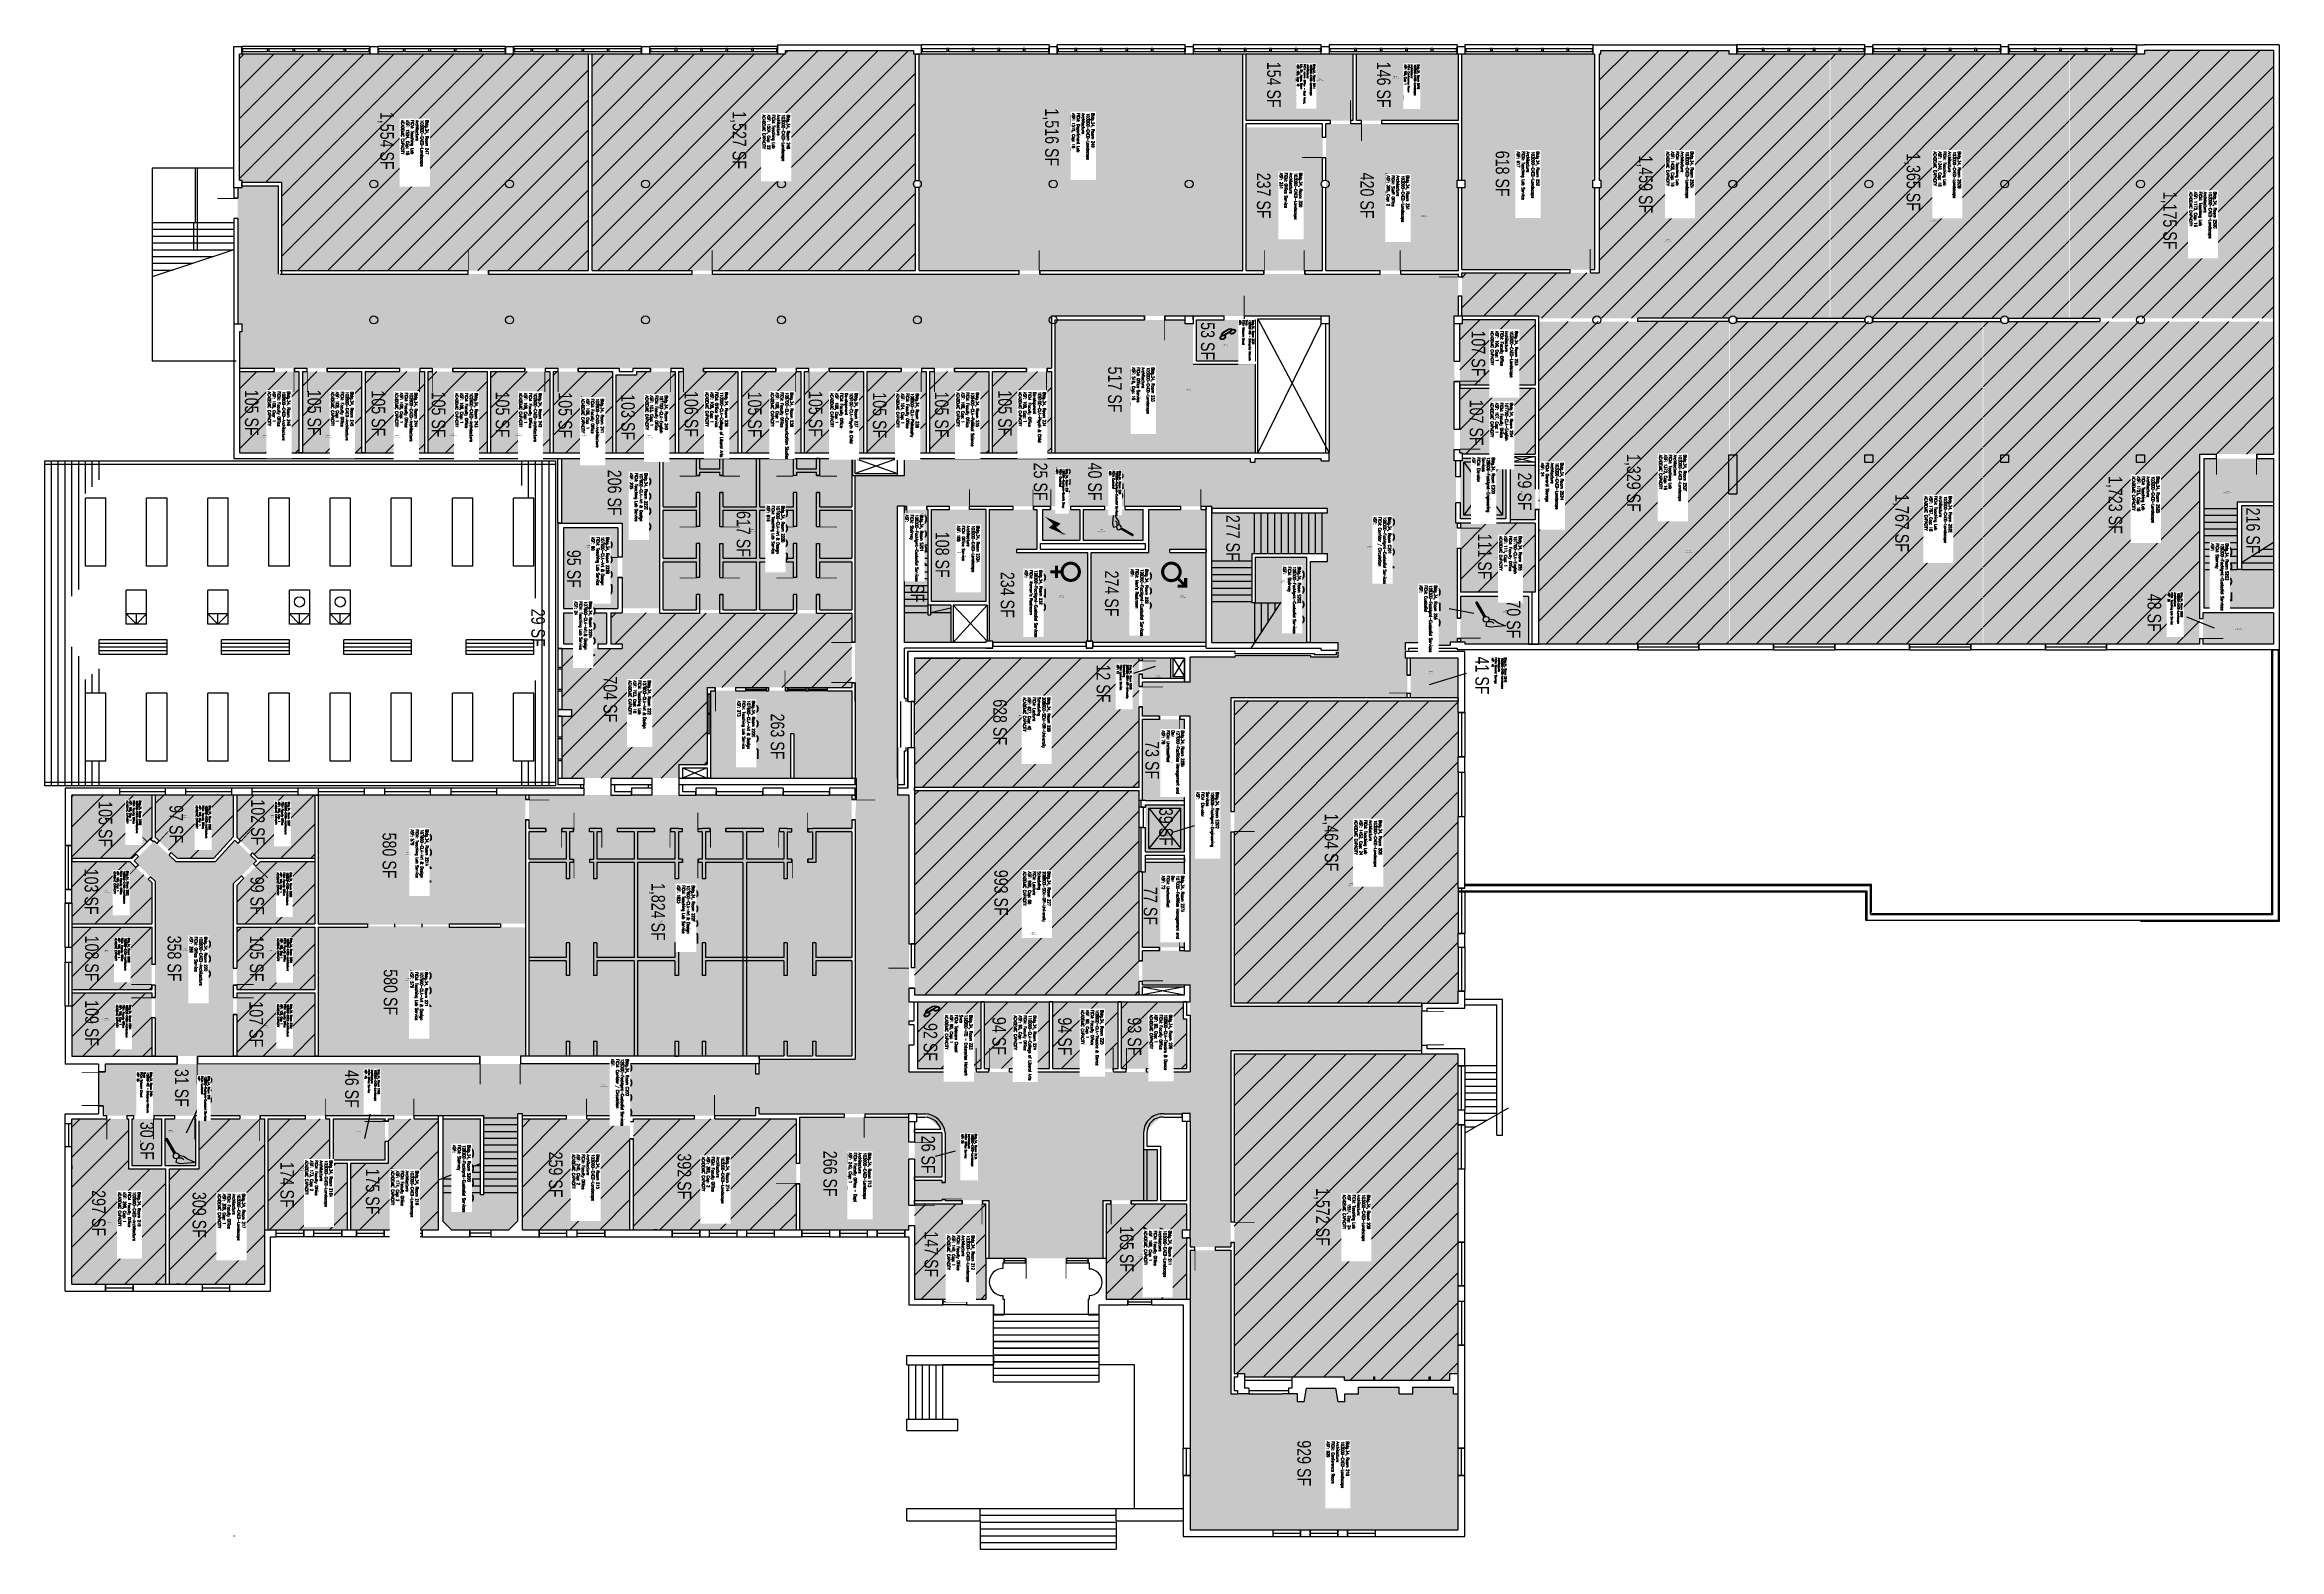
# Model space of a CAD drawing. Header units: inches. Extents: x -334 to 3612, y -24 to 2633.
import ezdxf
from ezdxf.enums import TextEntityAlignment as Align

# ---------------------------------------------------------------- set-up
doc = ezdxf.new("R2010")
doc.units = ezdxf.units.IN
doc.header["$LTSCALE"] = 10
doc.header["$MEASUREMENT"] = 0
doc.layers.get('0').update_dxf_attribs({"linetype": 'CONTINUOUS'})
for name, color, linetype in [('A-DOOR', 2, 'CONTINUOUS'), ('A-FLOR', 3, 'CONTINUOUS'), ('A-GLAZ', 1, 'CONTINUOUS'), ('A-GLAZ-SILL', 2, 'CONTINUOUS'), ('A-IDEN-CNUM', 7, 'CONTINUOUS'), ('A-IDEN-ICON', 4, 'CONTINUOUS'), ('A-IDEN-RNUM', 7, 'CONTINUOUS'), ('A-IDEN-SNUM', 4, 'CONTINUOUS'), ('A-IDEN-VNUM', 4, 'CONTINUOUS'), ('A-ROOF', 2, 'CONTINUOUS'), ('A-SITE', 3, 'CONTINUOUS'), ('A-WALL', 5, 'CONTINUOUS'), ('AREA-TEXT', 3, 'CONTINUOUS'), ('Rooms-Capacity', 4, 'CONTINUOUS'), ('Rooms-Category-Color', 7, 'CONTINUOUS'), ('Rooms-College-Color', 7, 'CONTINUOUS'), ('Rooms-Department-Color', 7, 'CONTINUOUS'), ('Rooms-Division-Color', 7, 'CONTINUOUS'), ('Rooms-Information', 7, 'CONTINUOUS')]:
    doc.layers.add(name, color=color, linetype=linetype)
doc.styles.add('AREA', font='arial.ttf', dxfattribs={"width": 0.75, "height": 24})
doc.styles.add('ROOMSNUMBER', font='txt', dxfattribs={"height": 0.03})
doc.styles.add('ROOMVNUMBER', font='simplex.shx', dxfattribs={"width": 0.85})

# ---------------------------------------------------------------- blocks, each defined once
blk = doc.blocks.new('CPCUST')
at = {"color": 0, "linetype": 'ByBlock'}
for p, q in [((0.017, -0.064), (0.02, -0.047)), ((0.036, -0.07), (0.017, -0.064)), ((0.026, -0.041), (0.045, -0.041)), ((0.03, -0.034), (0.038, -0.03)), ((0.112, -0.063), (0.036, -0.07)), ((0.038, -0.03), (0.053, -0.032)), ((0.045, -0.041), (0.054, -0.051)), ((0.053, -0.032), (0.075, -0.048)), ((0.075, -0.048), (0.112, -0.063))]:
    blk.add_line(p, q, dxfattribs=at)
at = {"color": 0, "linetype": 'ByBlock', "const_width": 0.015}
blk.add_lwpolyline([(-0.03, 0.05), (0.01, -0.019)], dxfattribs=at)
at = {"color": 0, "linetype": 'ByBlock', "const_width": 0.0075}
blk.add_lwpolyline([(-0.033, 0.048, 1), (-0.027, 0.052, 1)], format="xyb", close=True, dxfattribs=at)
at = {"color": 0, "linetype": 'ByBlock'}
blk.add_circle((0.016, -0.031), 0.0141, dxfattribs=at)
blk = doc.blocks.new('CPPHONE')
for p, q in [((0.01, 0.025), (-0.02, -0.025)), ((0.017, 0.028), (-0.018, -0.033))]:
    blk.add_line(p, q)
for points in [[(0.036, 0.057), (0.042, 0.031), (0.038, 0.011), (0.008, -0.041), (-0.008, -0.056), (-0.034, -0.064)], [(0.033, 0.047), (0.037, 0.031), (0.033, 0.013), (0.004, -0.038), (-0.011, -0.051), (-0.026, -0.057)]]:
    blk.add_lwpolyline(points)
for points in [[(0.029, 0.079, 0.139889), (0.022, 0.08, 0.107118), (0.012, 0.078, 0.079812), (0.004, 0.072, 0.067459), (-0.003, 0.063, 0.067459), (-0.008, 0.051, 0.079812), (-0.009, 0.041, 0.107118), (-0.006, 0.032, 0.139889), (-0.001, 0.027, 0.139889), (0.006, 0.025, 0.107118), (0.015, 0.027, 0.079812), (0.024, 0.033, 0.067459), (0.031, 0.043, 0.067459), (0.036, 0.054, 0.079812), (0.037, 0.064, 0.107118), (0.034, 0.073, 0.139889)], [(0.026, 0.074, 0.139889), (0.022, 0.075, 0.107118), (0.014, 0.074, 0.079812), (0.007, 0.069, 0.067459), (0.001, 0.06, 0.067459), (-0.003, 0.05, 0.079812), (-0.004, 0.042, 0.107118), (-0.002, 0.034, 0.139889), (0.001, 0.031, 0.139889), (0.006, 0.03, 0.107118), (0.013, 0.032, 0.079812), (0.02, 0.037, 0.067459), (0.027, 0.045, 0.067459), (0.031, 0.055, 0.079812), (0.032, 0.064, 0.107118), (0.03, 0.071, 0.139889)], [(-0.026, -0.017, 0.139889), (-0.033, -0.015, 0.107118), (-0.043, -0.017, 0.079812), (-0.051, -0.023, 0.067459), (-0.058, -0.033, 0.067459), (-0.063, -0.044, 0.079812), (-0.064, -0.054, 0.107118), (-0.061, -0.063, 0.139889), (-0.056, -0.069, 0.139889), (-0.049, -0.07, 0.107118), (-0.04, -0.068, 0.079812), (-0.031, -0.062, 0.067459), (-0.024, -0.053, 0.067459), (-0.019, -0.041, 0.079812), (-0.018, -0.031, 0.107118), (-0.021, -0.022, 0.139889)], [(-0.029, -0.021, 0.139889), (-0.033, -0.02, 0.107118), (-0.041, -0.022, 0.079812), (-0.048, -0.027, 0.067459), (-0.054, -0.035, 0.067459), (-0.058, -0.045, 0.079812), (-0.059, -0.054, 0.107118), (-0.057, -0.061, 0.139889), (-0.054, -0.064, 0.139889), (-0.049, -0.065, 0.107118), (-0.042, -0.064, 0.079812), (-0.035, -0.059, 0.067459), (-0.028, -0.05, 0.067459), (-0.024, -0.04, 0.079812), (-0.023, -0.032, 0.107118), (-0.025, -0.024, 0.139889)]]:
    blk.add_lwpolyline(points, format="xyb", close=True)
blk = doc.blocks.new('CPMEN')
at = {"color": 0, "linetype": 'ByBlock', "const_width": 0.015}
blk.add_lwpolyline([(-0.058, -0.02, 1), (0.028, -0.02, 1)], format="xyb", close=True, dxfattribs=at)
for points in [[(0.055, 0.01), (0.055, 0.05), (0.015, 0.05)], [(0.015, 0.01), (0.055, 0.05)]]:
    blk.add_lwpolyline(points, dxfattribs=at)
blk = doc.blocks.new('CPWOMEN')
at = {"color": 0, "linetype": 'ByBlock', "const_width": 0.015}
blk.add_lwpolyline([(-0.0375, 0, 1), (0.0475, 0, 1)], format="xyb", close=True, dxfattribs=at)
for points in [[(-0.025, -0.07), (0.035, -0.07)], [(0.005, -0.04), (0.005, -0.1)]]:
    blk.add_lwpolyline(points, dxfattribs=at)
blk = doc.blocks.new('CPELECT')
at = {"color": 0, "linetype": 'ByBlock'}
blk.add_lwpolyline([(0.062, 0.063, 0, 0.03, 0), (0.01, -0.017, 0.03, 0.03, 0), (-0.01, 0.007, 0.03, 0, 0), (-0.062, -0.073, 0.03, 0, 0)], format="xyseb", dxfattribs=at)

msp = doc.modelspace()

# ---------------------------------------------------------------- hatches: boundary and pattern name
at = {"layer": 'Rooms-Capacity'}
h = msp.add_hatch(dxfattribs=at)
h.set_pattern_fill('ANSI31', color=256, scale=300, style=0)
h.paths.add_polyline_path([(626.5, 2616), (14, 2616), (10, 2616), (10, 2394), (14, 2394), (14, 2390), (85, 2390), (85, 2234), (413.5, 2234), (449.5, 2234), (626.5, 2234)])
h = msp.add_hatch(dxfattribs=at)
h.set_pattern_fill('ANSI31', color=256, scale=300, style=0)
edge = h.paths.add_edge_path()
edge.add_line((1204, 2616), (1200, 2616))
edge.add_line((1200, 2616), (1200, 2623))
edge.add_line((1200, 2623), (974, 2623))
edge.add_line((974, 2623), (974, 2616))
edge.add_line((974, 2616), (960, 2616))
edge.add_line((960, 2616), (734, 2616))
edge.add_line((734, 2616), (720, 2616))
edge.add_line((720, 2616), (632.5, 2616))
edge.add_line((632.5, 2616), (632.5, 2234))
edge.add_line((632.5, 2234), (809.5, 2234))
edge.add_line((809.5, 2234), (845.5, 2234))
edge.add_line((845.5, 2234), (1204, 2234))
edge.add_line((1204, 2234), (1204, 2380.7))
edge.add_arc((1207, 2387), 7, 180, 244.6231, ccw=False)
edge.add_arc((1207, 2387), 7, 115.3769, 180, ccw=False)
edge.add_line((1204, 2393.3), (1204, 2616))
h = msp.add_hatch(dxfattribs=at)
h.set_pattern_fill('ANSI31', color=256, scale=300, style=0)
h.paths.add_polyline_path([(2818, 2150), (2818, 2616), (2654, 2616), (2640, 2616), (2640, 2623), (2414, 2623), (2414, 2616), (2411, 2616), (2411, 2394), (2414, 2394), (2414, 2380), (2411, 2380), (2411, 2230), (2395.7, 2230), (2359.7, 2230), (2168.5, 2230), (2168.5, 2220), (2168.5, 2154), (2304, 2154), (2304, 2150)])
h = msp.add_hatch(dxfattribs=at)
h.set_pattern_fill('ANSI31', color=256, scale=300, style=0)
h.paths.add_polyline_path([(3241, 2150), (3241, 2616), (3134, 2616), (3130, 2616), (3120, 2616), (2894, 2616), (2890, 2616), (2880, 2616), (2819.2, 2616), (2819.2, 2150)])
h = msp.add_hatch(dxfattribs=at)
h.set_pattern_fill('ANSI31', color=256, scale=300, style=0)
h.paths.add_polyline_path([(3242.2, 2150), (3602, 2150), (3602, 2623), (3374, 2623), (3374, 2616), (3370, 2616), (3360, 2616), (3242.2, 2616)])
h = msp.add_hatch(dxfattribs=at)
h.set_pattern_fill('ANSI31', color=256, scale=300, style=0)
h.paths.add_polyline_path([(2298, 2148), (2169, 2148), (2169, 2140), (2165, 2140), (2165, 2074), (2165, 2038), (2165, 2032), (2298, 2032)])
h = msp.add_hatch(dxfattribs=at)
h.set_pattern_fill('ANSI31', color=256, scale=300, style=0)
h.paths.add_polyline_path([(2640, 2144), (2304, 2144), (2304, 1848), (2304, 1812), (2304, 1574.4), (2479, 1574.4), (2587, 1574.4), (2640, 1574.4)])
h = msp.add_hatch(dxfattribs=at)
h.set_pattern_fill('ANSI31', color=256, scale=300, style=0)
h.paths.add_polyline_path([(3088, 1574.4), (3088, 2144), (2641.2, 2144), (2641.2, 1574.4), (2719, 1574.4), (2827, 1574.4), (2959, 1574.4), (3067, 1574.4)])
h = msp.add_hatch(dxfattribs=at)
h.set_pattern_fill('ANSI31', color=256, scale=300, style=0)
h.paths.add_polyline_path([(3089.2, 1574.4), (3199, 1574.4), (3307, 1574.4), (3471, 1574.4), (3471, 1584.4), (3471, 1619.6), (3471, 1910), (3500.5, 1910), (3572.5, 1910), (3602, 1910), (3602, 2144), (3089.2, 2144)])
h = msp.add_hatch(dxfattribs=at)
h.set_pattern_fill('ANSI31', color=256, scale=300, style=0)
h.paths.add_polyline_path([(115, 2055.7), (107, 2055.7), (71, 2055.7), (10, 2055.7), (10, 1912), (115, 1912)])
h = msp.add_hatch(dxfattribs=at)
h.set_pattern_fill('ANSI31', color=256, scale=300, style=0)
h.paths.add_polyline_path([(225.7, 2055.7), (165, 2055.7), (129, 2055.7), (121, 2055.7), (121, 1912), (225.7, 1912)])
h = msp.add_hatch(dxfattribs=at)
h.set_pattern_fill('ANSI31', color=256, scale=300, style=0)
h.paths.add_polyline_path([(336.5, 2055.7), (327.7, 2055.7), (292.5, 2055.7), (231.7, 2055.7), (231.7, 1912), (336.5, 1912)])
h = msp.add_hatch(dxfattribs=at)
h.set_pattern_fill('ANSI31', color=256, scale=300, style=0)
h.paths.add_polyline_path([(447.2, 2055.7), (386.5, 2055.7), (351.2, 2055.7), (342.5, 2055.7), (342.5, 1912), (447.2, 1912)])
h = msp.add_hatch(dxfattribs=at)
h.set_pattern_fill('ANSI31', color=256, scale=300, style=0)
h.paths.add_polyline_path([(558, 2055.7), (549.2, 2055.7), (514, 2055.7), (453.2, 2055.7), (453.2, 1912), (558, 1912)])
h = msp.add_hatch(dxfattribs=at)
h.set_pattern_fill('ANSI31', color=256, scale=300, style=0)
h.paths.add_polyline_path([(668.7, 2055.7), (608, 2055.7), (572.7, 2055.7), (564, 2055.7), (564, 1912), (668.7, 1912)])
h = msp.add_hatch(dxfattribs=at)
h.set_pattern_fill('ANSI31', color=256, scale=300, style=0)
h.paths.add_polyline_path([(779.5, 2055.7), (770.7, 2055.7), (735.5, 2055.7), (710.8, 2055.7), (710.8, 2049.8), (674.7, 2049.8), (674.7, 1912), (779.5, 1912)])
h = msp.add_hatch(dxfattribs=at)
h.set_pattern_fill('ANSI31', color=256, scale=300, style=0)
h.paths.add_polyline_path([(890.2, 2055.7), (829.5, 2055.7), (829.5, 2061.7), (793.5, 2061.7), (794.2, 2055.7), (785.5, 2055.7), (785.5, 1912), (890.2, 1912)])
h = msp.add_hatch(dxfattribs=at)
h.set_pattern_fill('ANSI31', color=256, scale=300, style=0)
h.paths.add_polyline_path([(1001, 2055.7), (992.2, 2055.7), (957, 2055.7), (896.2, 2055.7), (896.2, 1912), (1001, 1912)])
h = msp.add_hatch(dxfattribs=at)
h.set_pattern_fill('ANSI31', color=256, scale=300, style=0)
h.paths.add_polyline_path([(1111.7, 2055.7), (1051, 2055.7), (1015.7, 2055.7), (1007, 2055.7), (1007, 1912), (1111.7, 1912)])
h = msp.add_hatch(dxfattribs=at)
h.set_pattern_fill('ANSI31', color=256, scale=300, style=0)
h.paths.add_polyline_path([(1222.5, 2055.7), (1213.7, 2055.7), (1178.5, 2055.7), (1117.7, 2055.7), (1117.7, 1912), (1172, 1912), (1222.5, 1912)])
h = msp.add_hatch(dxfattribs=at)
h.set_pattern_fill('ANSI31', color=256, scale=300, style=0)
h.paths.add_polyline_path([(1333.2, 2055.7), (1272.5, 2055.7), (1237.2, 2055.7), (1228.5, 2055.7), (1228.5, 1912), (1333.2, 1912)])
h = msp.add_hatch(dxfattribs=at)
h.set_pattern_fill('ANSI31', color=256, scale=300, style=0)
h.paths.add_polyline_path([(1444, 2055.7), (1436, 2055.7), (1400, 2055.7), (1339.2, 2055.7), (1339.2, 1912), (1444, 1912)])
h = msp.add_hatch(dxfattribs=at)
h.set_pattern_fill('ANSI31', color=256, scale=300, style=0)
h.paths.add_polyline_path([(2298, 2026), (2165, 2026), (2165, 1954), (2165, 1918), (2165, 1912), (2169, 1912), (2169, 1910), (2254, 1910), (2298, 1910)])
h = msp.add_hatch(dxfattribs=at)
h.set_pattern_fill('ANSI31', color=256, scale=300, style=0)
h.paths.add_polyline_path([(2298, 1788), (2254, 1788), (2166, 1788), (2166, 1666.4), (2298, 1666.4)])
h = msp.add_hatch(dxfattribs=at)
h.set_pattern_fill('ANSI31', color=256, scale=300, style=0)
h.paths.add_polyline_path([(666, 1629.5), (1091, 1629), (1091, 1498), (836, 1498), (836, 1362), (786, 1362), (786, 1338), (579, 1338), (579, 1447), (596, 1447), (596, 1459), (579, 1459), (579, 1567), (686, 1567), (686, 1575), (676, 1575), (666, 1575)])
h = msp.add_hatch(dxfattribs=at)
h.set_pattern_fill('ANSI31', color=256, scale=300, style=0)
h.paths.add_polyline_path([(1598.5, 1463.5), (1598.5, 1499.5), (1598.5, 1521.5), (1598.5, 1545.5), (1598.5, 1549.5), (1202, 1549.5), (1202, 1473.2), (1202, 1392.2), (1202, 1321.5), (1598.5, 1321.5)])
h = msp.add_hatch(dxfattribs=at)
h.set_pattern_fill('ANSI31', color=256, scale=300, style=0)
h.paths.add_polyline_path([(2162, 1453.5), (2162, 1473.5), (1766.5, 1473.5), (1766.5, 940.5), (2098, 940.5), (2162, 940.5), (2162, 961.5)])
h = msp.add_hatch(dxfattribs=at)
h.set_pattern_fill('ANSI31', color=256, scale=300, style=0)
h.paths.add_polyline_path([(-145, 1308), (-201.5, 1308), (-286, 1308), (-286.1, 1219), (-286.1, 1196.5), (-179.7, 1196.5), (-145, 1231.2)])
h = msp.add_hatch(dxfattribs=at)
h.set_pattern_fill('ANSI31', color=256, scale=300, style=0)
h.paths.add_polyline_path([(-1, 1308), (-3.5, 1308), (-84.5, 1308), (-120.5, 1308), (-139, 1308), (-139, 1233.8), (-131.9, 1226.7), (-110.3, 1206.1), (-100.3, 1196.5), (-35.3, 1196.5), (-1, 1234.4)])
h = msp.add_hatch(dxfattribs=at)
h.set_pattern_fill('ANSI31', color=256, scale=300, style=0)
h.paths.add_polyline_path([(143, 1308), (5, 1308), (5, 1233.8), (11.9, 1226.9), (33.1, 1205.7), (42.2, 1196.6), (143, 1196.6)])
h = msp.add_hatch(dxfattribs=at)
h.set_pattern_fill('ANSI31', color=256, scale=300, style=0)
h.paths.add_polyline_path([(1598.5, 1315.5), (1202, 1315.5), (1202, 1045), (1202, 1003), (1202, 967), (1202, 955), (1598.5, 955), (1598.5, 979), (1598.5, 1015)])
h = msp.add_hatch(dxfattribs=at)
h.set_pattern_fill('ANSI31', color=256, scale=300, style=0)
h.paths.add_polyline_path([(-145, 1153.5), (-151.1, 1159.3), (-172.8, 1180.1), (-183.7, 1190.5), (-286, 1190.5), (-286, 1141), (-286, 1117), (-286, 1080.5), (-145, 1080.5)])
h = msp.add_hatch(dxfattribs=at)
h.set_pattern_fill('ANSI31', color=256, scale=300, style=0)
h.paths.add_polyline_path([(143, 1190.6), (47.2, 1190.6), (39.1, 1182.5), (17.9, 1161.3), (5, 1148.4), (5, 1080.6), (143, 1080.6)])
h = msp.add_hatch(dxfattribs=at)
h.set_pattern_fill('ANSI31', color=256, scale=300, style=0)
h.paths.add_polyline_path([(-145, 1008.5), (-145, 1074.5), (-286, 1074.5), (-286, 1039), (-286, 1039), (-286, 1013), (-286, 1013), (-286, 964.5), (-145, 964.5), (-145, 972.5)])
h = msp.add_hatch(dxfattribs=at)
h.set_pattern_fill('ANSI31', color=256, scale=300, style=0)
h.paths.add_polyline_path([(143, 1074.6), (5, 1074.6), (5, 1002.5), (5, 972.5), (5, 964.6), (143, 964.6)])
h = msp.add_hatch(dxfattribs=at)
h.set_pattern_fill('ANSI31', color=256, scale=300, style=0)
h.paths.add_polyline_path([(-145, 914.5), (-145, 950.5), (-145, 958.5), (-286, 958.5), (-286, 935), (-286, 847), (-145, 847)])
h = msp.add_hatch(dxfattribs=at)
h.set_pattern_fill('ANSI31', color=256, scale=300, style=0)
h.paths.add_polyline_path([(143, 958.6), (5, 958.6), (5, 950.5), (5, 920.5), (5, 847.1), (143, 847.1)])
h = msp.add_hatch(dxfattribs=at)
h.set_pattern_fill('ANSI31', color=256, scale=300, style=0)
h.paths.add_polyline_path([(1319.5, 943), (1207, 943), (1207, 825), (1275.5, 825), (1310.7, 825), (1319.5, 825)])
h = msp.add_hatch(dxfattribs=at)
h.set_pattern_fill('ANSI31', color=256, scale=300, style=0)
h.paths.add_polyline_path([(1440.5, 943), (1325.5, 943), (1325.5, 825), (1334.2, 825), (1369.5, 825), (1440.5, 825)])
h = msp.add_hatch(dxfattribs=at)
h.set_pattern_fill('ANSI31', color=256, scale=300, style=0)
h.paths.add_polyline_path([(1561.5, 943), (1446.5, 943), (1446.5, 825), (1517.5, 825), (1552.7, 825), (1561.5, 825)])
h = msp.add_hatch(dxfattribs=at)
h.set_pattern_fill('ANSI31', color=256, scale=300, style=0)
h.paths.add_polyline_path([(1682.5, 913), (1676.5, 913), (1676.5, 943), (1567.5, 943), (1567.5, 825), (1576.3, 825), (1611.5, 825), (1682.5, 825)])
h = msp.add_hatch(dxfattribs=at)
h.set_pattern_fill('ANSI31', color=256, scale=300, style=0)
h.paths.add_polyline_path([(2162, 829.5), (2162, 850.5), (2098, 850.5), (1766.5, 850.5), (1766.5, 554), (1766.5, 518), (1766.5, 286.5), (1784.5, 286.5), (1784.5, 280.5), (1961, 280.5), (1961, 274.5), (2013, 274.5), (2013, 280.5), (2015, 280.5), (2015, 274.5), (2111, 274.5), (2111, 280.5), (2113, 280.5), (2113, 274.5), (2147, 274.5), (2147, 286.5), (2162, 286.5)])
h = msp.add_hatch(dxfattribs=at)
h.set_pattern_fill('ANSI31', color=256, scale=300, style=0)
h.paths.add_polyline_path([(-119.8, 648), (-186, 648), (-186, 736), (-189, 736), (-225, 736), (-286, 736), (-286, 727.5), (-286, 686.5), (-286, 654), (-286, 648), (-286, 444), (-226.5, 444), (-177.5, 444), (-119.8, 444)])
h = msp.add_hatch(dxfattribs=at)
h.set_pattern_fill('ANSI31', color=256, scale=300, style=0)
h.paths.add_polyline_path([(54.5, 736), (46.5, 736), (10.5, 736), (-61, 736), (-61, 648), (-113.8, 648), (-113.8, 444), (-56, 444), (-7, 444), (54.5, 444), (54.5, 540)])
h = msp.add_hatch(dxfattribs=at)
h.set_pattern_fill('ANSI31', color=256, scale=300, style=0)
h.paths.add_polyline_path([(169.8, 736), (60.5, 736), (60.5, 540), (200.5, 540), (200.5, 658), (169.8, 658)])
h = msp.add_hatch(dxfattribs=at)
h.set_pattern_fill('ANSI31', color=256, scale=300, style=0)
h.paths.add_polyline_path([(361.5, 736), (273.1, 736), (273.1, 658), (206.5, 658), (206.5, 540), (283.5, 540), (332.5, 540), (361.5, 540)])
h = msp.add_hatch(dxfattribs=at)
h.set_pattern_fill('ANSI31', color=256, scale=300, style=0)
h.paths.add_polyline_path([(699.5, 671), (699.5, 701), (699.5, 731), (699.5, 736), (623.5, 736), (587.5, 736), (509.5, 736), (509.5, 540), (539, 540), (539, 540), (588, 540), (588, 540), (606, 540), (606, 540), (655, 540), (655, 540), (699.5, 540), (699.5, 639)])
h = msp.add_hatch(dxfattribs=at)
h.set_pattern_fill('ANSI31', color=256, scale=300, style=0)
h.paths.add_polyline_path([(897.5, 736), (849.5, 736), (813.5, 736), (705.5, 736), (705.5, 540), (774, 540), (774, 540), (823, 540), (823, 540), (840, 540), (840, 540), (889, 540), (889, 540), (897.5, 540), (993.5, 540), (993.5, 606), (993.5, 736)])
h = msp.add_hatch(dxfattribs=at)
h.set_pattern_fill('ANSI31', color=256, scale=300, style=0)
h.paths.add_polyline_path([(1328, 586), (1322, 586), (1286, 586), (1202, 586), (1202, 418), (1252, 418), (1294, 418), (1328, 418), (1328, 490)])
h = msp.add_hatch(dxfattribs=at)
h.set_pattern_fill('ANSI31', color=256, scale=300, style=0)
h.paths.add_polyline_path([(1682.5, 526), (1674.5, 526), (1674.5, 540), (1682.5, 540), (1682.5, 586), (1584.5, 586), (1548.5, 586), (1540.5, 586), (1540.5, 490), (1540.5, 418), (1578.5, 418), (1620.5, 418), (1682.5, 418)])
at = {"layer": 'Rooms-Category-Color', "true_color": 0xe3f498}
for points in [[(626.5, 2616), (14, 2616), (10, 2616), (10, 2394), (14, 2394), (14, 2390), (85, 2390), (85, 2234), (413.5, 2234), (449.5, 2234), (626.5, 2234)], [(2818, 2150), (2818, 2616), (2654, 2616), (2640, 2616), (2640, 2623), (2414, 2623), (2414, 2616), (2411, 2616), (2411, 2394), (2414, 2394), (2414, 2380), (2411, 2380), (2411, 2230), (2395.7, 2230), (2359.7, 2230), (2168.5, 2230), (2168.5, 2220), (2168.5, 2154), (2304, 2154), (2304, 2150)], [(2400, 2394), (2403, 2394), (2403, 2616), (2400, 2616), (2174, 2616), (2168.5, 2616), (2168.5, 2394), (2174, 2394), (2174, 2380), (2168.5, 2380), (2168.5, 2236), (2359.7, 2236), (2395.7, 2236), (2403, 2236), (2403, 2380), (2400, 2380)], [(3241, 2150), (3241, 2616), (3134, 2616), (3130, 2616), (3120, 2616), (2894, 2616), (2890, 2616), (2880, 2616), (2819.2, 2616), (2819.2, 2150)], [(3242.2, 2150), (3602, 2150), (3602, 2623), (3374, 2623), (3374, 2616), (3370, 2616), (3360, 2616), (3242.2, 2616)], [(2640, 2144), (2304, 2144), (2304, 1848), (2304, 1812), (2304, 1574.4), (2479, 1574.4), (2587, 1574.4), (2640, 1574.4)], [(3088, 1574.4), (3088, 2144), (2641.2, 2144), (2641.2, 1574.4), (2719, 1574.4), (2827, 1574.4), (2959, 1574.4), (3067, 1574.4)], [(3089.2, 1574.4), (3199, 1574.4), (3307, 1574.4), (3471, 1574.4), (3471, 1584.4), (3471, 1619.6), (3471, 1910), (3500.5, 1910), (3572.5, 1910), (3602, 1910), (3602, 2144), (3089.2, 2144)], [(752, 1902), (579, 1902), (579, 1788), (678, 1788), (686, 1788), (686, 1728), (686, 1692), (686, 1637.5), (752, 1637.5)], [(758, 1902), (1091, 1902), (1091, 1635), (758, 1635)], [(678, 1692), (678, 1727.3), (678, 1780), (582, 1780), (582, 1637.5), (678, 1637.5)], [(666, 1629.5), (1091, 1629), (1091, 1498), (836, 1498), (836, 1362), (786, 1362), (786, 1338), (579, 1338), (579, 1447), (596, 1447), (596, 1459), (579, 1459), (579, 1567), (686, 1567), (686, 1575), (676, 1575), (666, 1575)], [(658, 1629.5), (582, 1629.5), (582, 1575), (607, 1575), (643, 1575), (658, 1575)], [(3602, 1630), (3477, 1630), (3477, 1619.6), (3477, 1584.4), (3477, 1574.4), (3602, 1574.4)], [(983, 1416), (989, 1416), (989, 1338), (1091, 1338), (1091, 1492), (1048, 1492), (1014, 1492), (1010, 1492), (974, 1492), (978, 1492), (974, 1492), (944, 1492), (940, 1492), (904, 1492), (886, 1492), (850, 1492), (842, 1492), (842, 1486), (842, 1452), (842, 1450), (842, 1416), (842, 1338), (983, 1338)], [(2162, 1453.5), (2162, 1473.5), (1766.5, 1473.5), (1766.5, 940.5), (2098, 940.5), (2162, 940.5), (2162, 961.5)], [(515, 1264), (515, 1300), (515, 1308), (464.5, 1308), (383.5, 1308), (347.5, 1308), (266.5, 1308), (230.5, 1308), (149, 1308), (149, 1080.6), (236, 1080.6), (236, 1079), (380, 1079), (380, 1080.6), (515, 1080.6)], [(521, 1308), (1091, 1308), (1091, 847.3), (521, 847.2)], [(515, 1074.6), (380, 1074.6), (380, 1076), (236, 1076), (236, 1074.6), (149, 1074.6), (149, 847.1), (434.2, 847.1), (507, 847.2), (515, 847.2)], [(2162, 829.5), (2162, 850.5), (2098, 850.5), (1766.5, 850.5), (1766.5, 554), (1766.5, 518), (1766.5, 286.5), (1784.5, 286.5), (1784.5, 280.5), (1961, 280.5), (1961, 274.5), (2013, 274.5), (2013, 280.5), (2015, 280.5), (2015, 274.5), (2111, 274.5), (2111, 280.5), (2113, 280.5), (2113, 274.5), (2147, 274.5), (2147, 286.5), (2162, 286.5)]]:
    msp.add_hatch(color=61, dxfattribs=at).paths.add_polyline_path(points)
h = msp.add_hatch(color=61, dxfattribs=at)
edge = h.paths.add_edge_path()
edge.add_line((1204, 2616), (1200, 2616))
edge.add_line((1200, 2616), (1200, 2623))
edge.add_line((1200, 2623), (974, 2623))
edge.add_line((974, 2623), (974, 2616))
edge.add_line((974, 2616), (960, 2616))
edge.add_line((960, 2616), (734, 2616))
edge.add_line((734, 2616), (720, 2616))
edge.add_line((720, 2616), (632.5, 2616))
edge.add_line((632.5, 2616), (632.5, 2234))
edge.add_line((632.5, 2234), (809.5, 2234))
edge.add_line((809.5, 2234), (845.5, 2234))
edge.add_line((845.5, 2234), (1204, 2234))
edge.add_line((1204, 2234), (1204, 2380.7))
edge.add_arc((1207, 2387), 7, 180, 244.6231, ccw=False)
edge.add_arc((1207, 2387), 7, 115.3769, 180, ccw=False)
edge.add_line((1204, 2393.3), (1204, 2616))
h = msp.add_hatch(color=61, dxfattribs=at)
edge = h.paths.add_edge_path()
edge.add_line((1781.5, 2616), (1694, 2616))
edge.add_line((1694, 2616), (1690, 2616))
edge.add_line((1690, 2616), (1680, 2616))
edge.add_line((1680, 2616), (1454, 2616))
edge.add_line((1454, 2616), (1440, 2616))
edge.add_line((1440, 2616), (1214, 2616))
edge.add_line((1214, 2616), (1210, 2616))
edge.add_line((1210, 2616), (1210, 2393.3))
edge.add_arc((1207, 2387), 7, 0, 64.6231, ccw=False)
edge.add_arc((1207, 2387), 7, -64.6231, 0, ccw=False)
edge.add_line((1210, 2380.7), (1210, 2234))
edge.add_line((1210, 2234), (1387, 2234))
edge.add_line((1387, 2234), (1423, 2234))
edge.add_line((1423, 2234), (1781.5, 2234))
edge.add_line((1781.5, 2234), (1781.5, 2616))
at = {"layer": 'Rooms-Category-Color', "true_color": 0xfa9ba3}
for points in [[(1976.5, 2616), (1934, 2616), (1920, 2616), (1787.5, 2616), (1787.5, 2499), (1928.5, 2499), (1936.5, 2499), (1972.5, 2499), (1976.5, 2499)], [(2162.5, 2616), (2160, 2616), (1982.5, 2616), (1982.5, 2499), (1990.5, 2499), (2026.5, 2499), (2162.5, 2499)], [(2298, 2148), (2169, 2148), (2169, 2140), (2165, 2140), (2165, 2074), (2165, 2038), (2165, 2032), (2298, 2032)], [(115, 2055.7), (107, 2055.7), (71, 2055.7), (10, 2055.7), (10, 1912), (115, 1912)], [(225.7, 2055.7), (165, 2055.7), (129, 2055.7), (121, 2055.7), (121, 1912), (225.7, 1912)], [(336.5, 2055.7), (327.7, 2055.7), (292.5, 2055.7), (231.7, 2055.7), (231.7, 1912), (336.5, 1912)], [(447.2, 2055.7), (386.5, 2055.7), (351.2, 2055.7), (342.5, 2055.7), (342.5, 1912), (447.2, 1912)], [(558, 2055.7), (549.2, 2055.7), (514, 2055.7), (453.2, 2055.7), (453.2, 1912), (558, 1912)], [(668.7, 2055.7), (608, 2055.7), (572.7, 2055.7), (564, 2055.7), (564, 1912), (668.7, 1912)], [(779.5, 2055.7), (770.7, 2055.7), (735.5, 2055.7), (710.8, 2055.7), (710.8, 2049.8), (674.7, 2049.8), (674.7, 1912), (779.5, 1912)], [(890.2, 2055.7), (829.5, 2055.7), (829.5, 2061.7), (793.5, 2061.7), (794.2, 2055.7), (785.5, 2055.7), (785.5, 1912), (890.2, 1912)], [(1001, 2055.7), (992.2, 2055.7), (957, 2055.7), (896.2, 2055.7), (896.2, 1912), (1001, 1912)], [(1111.7, 2055.7), (1051, 2055.7), (1015.7, 2055.7), (1007, 2055.7), (1007, 1912), (1111.7, 1912)], [(1222.5, 2055.7), (1213.7, 2055.7), (1178.5, 2055.7), (1117.7, 2055.7), (1117.7, 1912), (1172, 1912), (1222.5, 1912)], [(1333.2, 2055.7), (1272.5, 2055.7), (1237.2, 2055.7), (1228.5, 2055.7), (1228.5, 1912), (1333.2, 1912)], [(1444, 2055.7), (1436, 2055.7), (1400, 2055.7), (1339.2, 2055.7), (1339.2, 1912), (1444, 1912)], [(2298, 2026), (2165, 2026), (2165, 1954), (2165, 1918), (2165, 1912), (2169, 1912), (2169, 1910), (2254, 1910), (2298, 1910)], [(1328, 1746), (1328, 1782), (1328, 1812), (1232, 1812), (1232, 1649.5), (1328, 1649.5)], [(2298, 1788), (2254, 1788), (2166, 1788), (2166, 1666.4), (2298, 1666.4)], [(-145, 1308), (-201.5, 1308), (-286, 1308), (-286.1, 1219), (-286.1, 1196.5), (-179.7, 1196.5), (-145, 1231.2)], [(-1, 1308), (-3.5, 1308), (-84.5, 1308), (-120.5, 1308), (-139, 1308), (-139, 1233.8), (-131.9, 1226.7), (-110.3, 1206.1), (-100.3, 1196.5), (-35.3, 1196.5), (-1, 1234.4)], [(143, 1308), (5, 1308), (5, 1233.8), (11.9, 1226.9), (33.1, 1205.7), (42.2, 1196.6), (143, 1196.6)], [(-1, 1150.9), (13.6, 1165.5), (34.8, 1186.7), (39.9, 1191.8), (1.7, 1228.4), (-32.6, 1190.5), (-102.7, 1190.5), (-136.1, 1222.5), (-136.2, 1222.4), (-140.7, 1227), (-176.1, 1191.6), (-168.6, 1184.3), (-139, 1156), (-139, 1008.5), (-139, 972.5), (-139, 950.5), (-139, 914.5), (-139, 847), (-100, 847), (-64, 847), (-1, 847), (-1, 920.5), (-1, 950.5), (-1, 972.5), (-1, 1002.5)], [(-145, 1153.5), (-151.1, 1159.3), (-172.8, 1180.1), (-183.7, 1190.5), (-286, 1190.5), (-286, 1141), (-286, 1117), (-286, 1080.5), (-145, 1080.5)], [(143, 1190.6), (47.2, 1190.6), (39.1, 1182.5), (17.9, 1161.3), (5, 1148.4), (5, 1080.6), (143, 1080.6)], [(-145, 1008.5), (-145, 1074.5), (-286, 1074.5), (-286, 1039), (-286, 1039), (-286, 1013), (-286, 1013), (-286, 964.5), (-145, 964.5), (-145, 972.5)], [(143, 1074.6), (5, 1074.6), (5, 1002.5), (5, 972.5), (5, 964.6), (143, 964.6)], [(-145, 914.5), (-145, 950.5), (-145, 958.5), (-286, 958.5), (-286, 935), (-286, 847), (-145, 847)], [(143, 958.6), (5, 958.6), (5, 950.5), (5, 920.5), (5, 847.1), (143, 847.1)], [(1440.5, 943), (1325.5, 943), (1325.5, 825), (1334.2, 825), (1369.5, 825), (1440.5, 825)], [(1561.5, 943), (1446.5, 943), (1446.5, 825), (1517.5, 825), (1552.7, 825), (1561.5, 825)], [(1682.5, 913), (1676.5, 913), (1676.5, 943), (1567.5, 943), (1567.5, 825), (1576.3, 825), (1611.5, 825), (1682.5, 825)], [(-119.8, 648), (-186, 648), (-186, 736), (-189, 736), (-225, 736), (-286, 736), (-286, 727.5), (-286, 686.5), (-286, 654), (-286, 648), (-286, 444), (-226.5, 444), (-177.5, 444), (-119.8, 444)], [(54.5, 736), (46.5, 736), (10.5, 736), (-61, 736), (-61, 648), (-113.8, 648), (-113.8, 444), (-56, 444), (-7, 444), (54.5, 444), (54.5, 540)], [(169.8, 736), (60.5, 736), (60.5, 540), (200.5, 540), (200.5, 658), (169.8, 658)], [(267.1, 736), (267.1, 664), (175.8, 664), (175.8, 736)], [(361.5, 736), (273.1, 736), (273.1, 658), (206.5, 658), (206.5, 540), (283.5, 540), (332.5, 540), (361.5, 540)], [(699.5, 671), (699.5, 701), (699.5, 731), (699.5, 736), (623.5, 736), (587.5, 736), (509.5, 736), (509.5, 540), (539, 540), (539, 540), (588, 540), (588, 540), (606, 540), (606, 540), (655, 540), (655, 540), (699.5, 540), (699.5, 639)], [(897.5, 736), (849.5, 736), (813.5, 736), (705.5, 736), (705.5, 540), (774, 540), (774, 540), (823, 540), (823, 540), (840, 540), (840, 540), (889, 540), (889, 540), (897.5, 540), (993.5, 540), (993.5, 606), (993.5, 736)], [(1192, 694.7), (1192, 739), (1114, 739), (999.5, 739), (999.5, 658), (999.5, 622), (999.5, 540), (1003, 540), (1003, 540), (1052, 540), (1052, 540), (1070, 540), (1070, 540), (1119, 540), (1119, 540), (1136, 540), (1136, 540), (1185, 540), (1192, 540)], [(1328, 586), (1322, 586), (1286, 586), (1202, 586), (1202, 418), (1252, 418), (1294, 418), (1328, 418), (1328, 490)], [(1682.5, 526), (1674.5, 526), (1674.5, 540), (1682.5, 540), (1682.5, 586), (1584.5, 586), (1548.5, 586), (1540.5, 586), (1540.5, 490), (1540.5, 418), (1578.5, 418), (1620.5, 418), (1682.5, 418)], [(2162, 250.5), (2154, 250.5), (2154, 262.5), (2082, 262.5), (2082, 250.5), (2058, 250.5), (2058, 262.5), (1986, 262.5), (1986, 250.5), (1962, 250.5), (1962, 236.5), (1950, 236.5), (1946, 260.5), (1894, 260.5), (1890, 236.5), (1878, 236.5), (1878, 250.5), (1852, 250.5), (1792.5, 250.5), (1772.5, 250.5), (1760.5, 250.5), (1760.5, 504), (1688.5, 504), (1688.5, 418), (1688.5, 154.5), (1688.5, 106.5), (1688.5, 10.5), (1834.7, 10.5), (2015.7, 10.5), (2162, 10.5), (2162, 106.5)]]:
    msp.add_hatch(color=241, dxfattribs=at).paths.add_polyline_path(points)
h = msp.add_hatch(color=241, dxfattribs=at)
edge = h.paths.add_edge_path()
edge.add_line((1922.5, 2487), (1787.5, 2487))
edge.add_line((1787.5, 2487), (1787.5, 2234))
edge.add_line((1787.5, 2234), (1819, 2234))
edge.add_line((1819, 2234), (1891, 2234))
edge.add_line((1891, 2234), (1922.5, 2234))
edge.add_line((1922.5, 2234), (1922.5, 2381.6))
edge.add_arc((1927, 2387), 7, 180, 229.9948, ccw=False)
edge.add_arc((1927, 2387), 7, 130.0052, 180, ccw=False)
edge.add_line((1922.5, 2392.4), (1922.5, 2487))
h = msp.add_hatch(color=241, dxfattribs=at)
edge = h.paths.add_edge_path()
edge.add_line((2162.5, 2380), (2160, 2380))
edge.add_line((2160, 2380), (2160, 2394))
edge.add_line((2160, 2394), (2162.5, 2394))
edge.add_line((2162.5, 2394), (2162.5, 2493))
edge.add_line((2162.5, 2493), (2026.5, 2493))
edge.add_line((2026.5, 2493), (1990.5, 2493))
edge.add_line((1990.5, 2493), (1976.5, 2493))
edge.add_line((1976.5, 2493), (1928.5, 2493))
edge.add_line((1928.5, 2493), (1928.5, 2393.8))
edge.add_arc((1927, 2387), 7, 0, 77.6264, ccw=False)
edge.add_arc((1927, 2387), 7, 282.3736, 360, ccw=False)
edge.add_line((1928.5, 2380.2), (1928.5, 2234))
edge.add_line((1928.5, 2234), (2024.5, 2234))
edge.add_line((2024.5, 2234), (2060.5, 2234))
edge.add_line((2060.5, 2234), (2162.5, 2234))
edge.add_line((2162.5, 2234), (2162.5, 2380))
at = {"layer": 'Rooms-Category-Color', "true_color": 0xadadad}
h = msp.add_hatch(color=253, dxfattribs=at)
edge = h.paths.add_edge_path()
edge.add_line((2158, 1898), (2155, 1898))
edge.add_line((2155, 1898), (2155, 1918))
edge.add_line((2155, 1918), (2155, 1954))
edge.add_line((2155, 1954), (2155, 2038))
edge.add_line((2155, 2038), (2155, 2074))
edge.add_line((2155, 2074), (2155, 2140))
edge.add_line((2155, 2140), (2155, 2154))
edge.add_line((2155, 2154), (2162.5, 2154))
edge.add_line((2162.5, 2154), (2162.5, 2220))
edge.add_line((2162.5, 2220), (2162.5, 2228))
edge.add_line((2162.5, 2228), (2060.5, 2228))
edge.add_line((2060.5, 2228), (2024.5, 2228))
edge.add_line((2024.5, 2228), (1891, 2228))
edge.add_line((1891, 2228), (1819, 2228))
edge.add_line((1819, 2228), (1423, 2228))
edge.add_line((1423, 2228), (1387, 2228))
edge.add_line((1387, 2228), (845.5, 2228))
edge.add_line((845.5, 2228), (809.5, 2228))
edge.add_line((809.5, 2228), (449.5, 2228))
edge.add_line((449.5, 2228), (413.5, 2228))
edge.add_line((413.5, 2228), (79, 2228))
edge.add_line((79, 2228), (79, 2384))
edge.add_line((79, 2384), (14, 2384))
edge.add_line((14, 2384), (14, 2380))
edge.add_line((14, 2380), (7, 2380))
edge.add_line((7, 2380), (7, 2362))
edge.add_line((7, 2362), (7, 2140))
edge.add_line((7, 2140), (14, 2140))
edge.add_line((14, 2140), (14, 2126))
edge.add_line((14, 2126), (10, 2126))
edge.add_line((10, 2126), (10, 2061.7))
edge.add_line((10, 2061.7), (71, 2061.7))
edge.add_line((71, 2061.7), (107, 2061.7))
edge.add_line((107, 2061.7), (1436, 2061.7))
edge.add_line((1436, 2061.7), (1444, 2061.7))
edge.add_line((1444, 2061.7), (1444, 2140.7))
edge.add_arc((1447, 2147), 7, 180, 244.6231, ccw=False)
edge.add_arc((1447, 2147), 7, 115.3769, 180, ccw=False)
edge.add_line((1444, 2153.3), (1444, 2154))
edge.add_line((1444, 2154), (1447, 2154))
edge.add_arc((1447, 2147), 7, 89.9909, 90.009, ccw=False)
edge.add_line((1447, 2154), (1608, 2154))
edge.add_line((1608, 2154), (1644, 2154))
edge.add_line((1644, 2154), (1680, 2154))
edge.add_line((1680, 2154), (1680, 2154))
edge.add_line((1680, 2154), (1694, 2154))
edge.add_line((1694, 2154), (1694, 2154))
edge.add_line((1694, 2154), (1748.7, 2154))
edge.add_line((1748.7, 2154), (1784.7, 2154))
edge.add_line((1784.7, 2154), (1804, 2154))
edge.add_line((1804, 2154), (1920, 2154))
edge.add_line((1920, 2154), (1934, 2154))
edge.add_line((1934, 2154), (1934, 1912))
edge.add_line((1934, 1912), (1934, 1898))
edge.add_line((1934, 1898), (1920, 1898))
edge.add_line((1920, 1898), (1920, 1902))
edge.add_line((1920, 1902), (1803.5, 1902))
edge.add_line((1803.5, 1902), (1803.5, 1896))
edge.add_line((1803.5, 1896), (1795.5, 1896))
edge.add_line((1795.5, 1896), (1795.5, 1902))
edge.add_line((1795.5, 1902), (1184, 1902))
edge.add_line((1184, 1902), (1184, 1872))
edge.add_line((1184, 1872), (1172, 1872))
edge.add_line((1172, 1872), (1097, 1872))
edge.add_line((1097, 1872), (1097, 1818))
edge.add_line((1097, 1818), (1097, 1578))
edge.add_line((1097, 1578), (1097, 1506))
edge.add_line((1097, 1506), (1097, 1473.3))
edge.add_line((1097, 1473.3), (1097, 1338))
edge.add_line((1097, 1338), (1099, 1338))
edge.add_line((1099, 1338), (1099, 1320))
edge.add_line((1099, 1320), (1172, 1320))
edge.add_line((1172, 1320), (1172, 1392.2))
edge.add_line((1172, 1392.2), (1172, 1818))
edge.add_line((1172, 1818), (1184, 1818))
edge.add_line((1184, 1818), (1188, 1818))
edge.add_line((1188, 1818), (1224, 1818))
edge.add_line((1224, 1818), (1376, 1818))
edge.add_line((1376, 1818), (1412, 1818))
edge.add_line((1412, 1818), (1442, 1818))
edge.add_line((1442, 1818), (1478, 1818))
edge.add_line((1478, 1818), (1516, 1818))
edge.add_line((1516, 1818), (1538, 1818))
edge.add_line((1538, 1818), (1574, 1818))
edge.add_line((1574, 1818), (1672.2, 1818))
edge.add_line((1672.2, 1818), (1708.2, 1818))
edge.add_line((1708.2, 1818), (1717, 1818))
edge.add_line((1717, 1818), (1727, 1818))
edge.add_line((1727, 1818), (1727, 1814.3))
edge.add_line((1727, 1814.3), (1931, 1814.3))
edge.add_line((1931, 1814.3), (1931, 1806.3))
edge.add_line((1931, 1806.3), (1931, 1734.3))
edge.add_line((1931, 1734.3), (1931, 1720.3))
edge.add_line((1931, 1720.3), (1901, 1720.3))
edge.add_line((1901, 1720.3), (1901, 1577.5))
edge.add_line((1901, 1577.5), (1950, 1577.5))
edge.add_line((1950, 1577.5), (1950, 1563.5))
edge.add_line((1950, 1563.5), (2069, 1563.5))
edge.add_line((2069, 1563.5), (2069, 1577.5))
edge.add_line((2069, 1577.5), (2094, 1577.5))
edge.add_line((2094, 1577.5), (2094, 1572.5))
edge.add_line((2094, 1572.5), (2148, 1572.5))
edge.add_line((2148, 1572.5), (2148, 1578.4))
edge.add_line((2148, 1578.4), (2160, 1578.4))
edge.add_line((2160, 1578.4), (2160, 1584.4))
edge.add_line((2160, 1584.4), (2160, 1620.4))
edge.add_line((2160, 1620.4), (2160, 1788))
edge.add_line((2160, 1788), (2158, 1788))
edge.add_line((2158, 1788), (2158, 1824))
edge.add_line((2158, 1824), (2158, 1870))
edge.add_line((2158, 1870), (2158, 1898))
at = {"layer": 'Rooms-Category-Color', "true_color": 0xfa9ba3}
h = msp.add_hatch(color=241, dxfattribs=at)
edge = h.paths.add_edge_path()
edge.add_line((1804, 2068), (1694, 2068))
edge.add_line((1694, 2068), (1694, 2140))
edge.add_line((1694, 2140), (1680, 2140))
edge.add_line((1680, 2140), (1680, 2147))
edge.add_line((1680, 2147), (1644, 2147))
edge.add_line((1644, 2147), (1608, 2147))
edge.add_line((1608, 2147), (1454, 2147))
edge.add_arc((1447, 2147), 7, 295.3769, 360, ccw=False)
edge.add_line((1450, 2140.7), (1450, 1912))
edge.add_line((1450, 1912), (1804, 1912))
edge.add_line((1804, 1912), (1804, 2068))
at = {"layer": 'Rooms-Category-Color', "true_color": 0xadadad}
for points in [[(1804, 2147), (1804, 2074), (1700, 2074), (1700, 2147)], [(2246, 1902), (2169, 1902), (2169, 1898), (2166, 1898), (2166, 1870), (2166, 1824), (2166, 1796), (2246, 1796)], [(3602, 1902), (3572.5, 1902), (3500.5, 1902), (3479, 1902), (3479, 1638), (3602, 1638), (3602, 1819.5), (3545.5, 1819.5), (3545.5, 1706), (3537.5, 1706), (3537.5, 1826), (3545.5, 1826), (3545.5, 1826), (3602, 1826)], [(1226, 1713.5), (1226, 1812), (1184, 1812), (1184, 1577.5), (1266, 1577.5), (1266, 1643.5), (1230, 1643.5), (1230, 1625.5), (1226, 1625.5)], [(1508, 1736), (1382, 1736), (1382, 1742), (1418, 1742), (1418, 1812), (1412, 1812), (1376, 1812), (1334, 1812), (1334, 1782), (1334, 1746), (1334, 1579.5), (1340, 1579.5), (1340, 1577.5), (1505, 1577.5), (1505, 1579.5), (1508, 1579.5)], [(1494, 1812), (1478, 1812), (1442, 1812), (1428, 1812), (1428, 1758), (1494, 1758)], [(1606, 1812), (1574, 1812), (1538, 1812), (1500, 1812), (1500, 1758), (1606, 1758)], [(1717, 1736), (1653, 1736), (1653, 1742), (1717, 1742), (1717, 1812), (1708.2, 1812), (1672.2, 1812), (1616, 1812), (1616, 1736), (1514, 1736), (1514, 1579.5), (1517, 1579.5), (1517, 1577.5), (1717, 1577.5)], [(1895, 1728.3), (1803.5, 1728.3), (1803.5, 1647.5), (1797.5, 1647.5), (1797.5, 1734.3), (1931, 1734.3), (1931, 1806.3), (1727, 1806.3), (1727, 1577.5), (1895, 1577.5)], [(2286, 1658.4), (2166, 1658.4), (2166, 1620.4), (2166, 1584.4), (2166, 1578.4), (2174, 1578.4), (2174, 1574.4), (2286, 1574.4)], [(1678.5, 1441.5), (1670.5, 1441.5), (1634.5, 1441.5), (1604.5, 1441.5), (1604.5, 1298.5), (1610, 1298.5), (1678.5, 1298.5), (1678.5, 1329.5)], [(1678.5, 1290.5), (1610, 1290.5), (1610, 1286.5), (1610, 1250.5), (1610, 1207.5), (1678.5, 1207.5)], [(1678.5, 1189.5), (1610, 1189.5), (1610, 1172.5), (1604.5, 1172.5), (1604.5, 1039), (1634.5, 1039), (1670.5, 1039), (1678.5, 1039), (1678.5, 1070.5)], [(1319.5, 943), (1207, 943), (1207, 825), (1275.5, 825), (1310.7, 825), (1319.5, 825)], [(-127.4, 736), (-141, 736), (-177, 736), (-180, 736), (-180, 654), (-127.4, 654)], [(-67, 736), (-69, 736), (-105, 736), (-105, 736), (-121.4, 736), (-121.4, 654), (-67, 654)], [(435.5, 736), (369.5, 736), (369.5, 555), (384.5, 540), (416.6, 540), (416.6, 540), (453.6, 540), (453.6, 540), (485.7, 540), (501.5, 555.8), (501.5, 742), (441.5, 742), (441.5, 602), (435.5, 602)]]:
    msp.add_hatch(color=253, dxfattribs=at).paths.add_polyline_path(points)
at = {"layer": 'Rooms-Category-Color', "true_color": 0xe3c5e1}
for points in [[(2298, 1890), (2254, 1890), (2254, 1794), (2298, 1794)], [(2162, 1549.5), (2078, 1549.5), (2078, 1519.5), (2078, 1487.5), (2078, 1479.5), (2162, 1479.5)]]:
    msp.add_hatch(color=254, dxfattribs=at).paths.add_polyline_path(points)
at = {"layer": 'Rooms-Category-Color', "true_color": 0xadadad}
h = msp.add_hatch(color=253, dxfattribs=at)
edge = h.paths.add_edge_path()
edge.add_line((1192, 1308), (1172, 1308))
edge.add_line((1172, 1308), (1172, 1320))
edge.add_line((1172, 1320), (1099, 1320))
edge.add_line((1099, 1320), (1099, 1300))
edge.add_line((1099, 1300), (1097, 1264))
edge.add_line((1097, 1264), (1097, 841.3))
edge.add_line((1097, 841.3), (927.5, 841.3))
edge.add_line((927.5, 841.3), (927.5, 833.3))
edge.add_line((927.5, 833.3), (927.5, 815.3))
edge.add_line((927.5, 815.3), (921.5, 815.3))
edge.add_line((921.5, 815.3), (921.5, 833.3))
edge.add_line((921.5, 833.3), (506.2, 833.2))
edge.add_line((506.2, 833.2), (434.2, 833.2))
edge.add_line((434.2, 833.2), (-64, 833))
edge.add_line((-64, 833), (-100, 833))
edge.add_line((-100, 833), (-227, 833))
edge.add_line((-227, 833), (-227, 819))
edge.add_line((-227, 819), (-239, 819))
edge.add_line((-239, 819), (-239, 759))
edge.add_line((-239, 759), (-231, 759))
edge.add_line((-231, 759), (-231, 742))
edge.add_line((-231, 742), (-192, 742))
edge.add_line((-192, 742), (-156, 742))
edge.add_line((-156, 742), (-120, 742))
edge.add_line((-120, 742), (-84, 742))
edge.add_line((-84, 742), (10.5, 742))
edge.add_line((10.5, 742), (46.5, 742))
edge.add_line((46.5, 742), (58.5, 742))
edge.add_line((58.5, 742), (70.5, 742))
edge.add_line((70.5, 742), (126.5, 742))
edge.add_line((126.5, 742), (162.5, 742))
edge.add_line((162.5, 742), (282.5, 742))
edge.add_line((282.5, 742), (361.5, 742))
edge.add_line((361.5, 742), (369.5, 742))
edge.add_line((369.5, 742), (441.5, 742))
edge.add_line((441.5, 742), (501.5, 742))
edge.add_line((501.5, 742), (501.5, 745))
edge.add_line((501.5, 745), (509.5, 745))
edge.add_line((509.5, 745), (509.5, 742))
edge.add_line((509.5, 742), (587.5, 742))
edge.add_line((587.5, 742), (623.5, 742))
edge.add_line((623.5, 742), (813.5, 742))
edge.add_line((813.5, 742), (849.5, 742))
edge.add_line((849.5, 742), (921.5, 742))
edge.add_line((921.5, 742), (921.5, 756))
edge.add_line((921.5, 756), (927.5, 756))
edge.add_line((927.5, 756), (927.5, 745))
edge.add_line((927.5, 745), (1078, 745))
edge.add_line((1078, 745), (1192, 745))
edge.add_line((1192, 745), (1206, 745))
edge.add_line((1206, 745), (1218.8, 745))
edge.add_arc((1219.4, 708.2), 36.8, 5.6693, 90.9213, ccw=False)
edge.add_line((1256, 711.9), (1256, 624))
edge.add_line((1256, 624), (1250, 624))
edge.add_line((1250, 624), (1250, 628))
edge.add_line((1250, 628), (1202, 628))
edge.add_line((1202, 628), (1202, 592))
edge.add_line((1202, 592), (1334, 592))
edge.add_line((1334, 592), (1334, 490))
edge.add_line((1334, 490), (1360, 490))
edge.add_line((1360, 490), (1508.5, 490))
edge.add_line((1508.5, 490), (1534.5, 490))
edge.add_line((1534.5, 490), (1534.5, 592))
edge.add_line((1534.5, 592), (1548.5, 592))
edge.add_line((1548.5, 592), (1584.5, 592))
edge.add_line((1584.5, 592), (1630.5, 592))
edge.add_line((1630.5, 592), (1630.5, 682))
edge.add_line((1630.5, 682), (1606.5, 682))
edge.add_line((1606.5, 682), (1606.5, 711.5))
edge.add_arc((1639.9, 711.7), 33.4, 85.4579, 180.3759, ccw=False)
edge.add_line((1642.5, 745), (1674.5, 745))
edge.add_line((1674.5, 745), (1674.5, 746))
edge.add_line((1674.5, 746), (1688.5, 746))
edge.add_line((1688.5, 746), (1688.5, 732))
edge.add_line((1688.5, 732), (1688.5, 540))
edge.add_line((1688.5, 540), (1688.5, 526))
edge.add_line((1688.5, 526), (1688.5, 510))
edge.add_line((1688.5, 510), (1760.5, 510))
edge.add_line((1760.5, 510), (1760.5, 518))
edge.add_line((1760.5, 518), (1760.5, 554))
edge.add_line((1760.5, 554), (1760.5, 856.5))
edge.add_line((1760.5, 856.5), (2098, 856.5))
edge.add_line((2098, 856.5), (2098, 865.5))
edge.add_line((2098, 865.5), (2098, 866.2))
edge.add_line((2098, 866.2), (2098, 925.5))
edge.add_line((2098, 925.5), (2098, 934.5))
edge.add_line((2098, 934.5), (1760.5, 934.5))
edge.add_line((1760.5, 934.5), (1760.5, 1479.5))
edge.add_line((1760.5, 1479.5), (2072, 1479.5))
edge.add_line((2072, 1479.5), (2072, 1487.5))
edge.add_line((2072, 1487.5), (2072, 1519.5))
edge.add_line((2072, 1519.5), (2072, 1549.5))
edge.add_line((2072, 1549.5), (2069, 1549.5))
edge.add_line((2069, 1549.5), (2069, 1563.5))
edge.add_line((2069, 1563.5), (1950, 1563.5))
edge.add_line((1950, 1563.5), (1950, 1551.5))
edge.add_line((1950, 1551.5), (1902, 1551.5))
edge.add_line((1902, 1551.5), (1768, 1551.5))
edge.add_line((1768, 1551.5), (1688.5, 1551.5))
edge.add_line((1688.5, 1551.5), (1688.5, 1507.5))
edge.add_line((1688.5, 1507.5), (1678.5, 1507.5))
edge.add_line((1678.5, 1507.5), (1604.5, 1507.5))
edge.add_line((1604.5, 1507.5), (1604.5, 1499.5))
edge.add_line((1604.5, 1499.5), (1604.5, 1463.5))
edge.add_line((1604.5, 1463.5), (1604.5, 1447.5))
edge.add_line((1604.5, 1447.5), (1634.5, 1447.5))
edge.add_line((1634.5, 1447.5), (1670.5, 1447.5))
edge.add_line((1670.5, 1447.5), (1678.5, 1447.5))
edge.add_line((1678.5, 1447.5), (1688.5, 1447.5))
edge.add_line((1688.5, 1447.5), (1688.5, 1033))
edge.add_line((1688.5, 1033), (1678.5, 1033))
edge.add_line((1678.5, 1033), (1670.5, 1033))
edge.add_line((1670.5, 1033), (1634.5, 1033))
edge.add_line((1634.5, 1033), (1604.5, 1033))
edge.add_line((1604.5, 1033), (1604.5, 1015))
edge.add_line((1604.5, 1015), (1604.5, 979))
edge.add_line((1604.5, 979), (1604.5, 973))
edge.add_line((1604.5, 973), (1678.5, 973))
edge.add_line((1678.5, 973), (1688.5, 973))
edge.add_line((1688.5, 973), (1688.5, 943))
edge.add_line((1688.5, 943), (1688.5, 919))
edge.add_line((1688.5, 919), (1688.5, 819))
edge.add_line((1688.5, 819), (1611.5, 819))
edge.add_line((1611.5, 819), (1575.5, 819))
edge.add_line((1575.5, 819), (1553.5, 819))
edge.add_line((1553.5, 819), (1517.5, 819))
edge.add_line((1517.5, 819), (1369.5, 819))
edge.add_line((1369.5, 819), (1333.5, 819))
edge.add_line((1333.5, 819), (1311.5, 819))
edge.add_line((1311.5, 819), (1275.5, 819))
edge.add_line((1275.5, 819), (1192, 819))
edge.add_line((1192, 819), (1192, 867))
edge.add_line((1192, 867), (1192, 943))
edge.add_line((1192, 943), (1192, 967))
edge.add_line((1192, 967), (1192, 1045))
edge.add_line((1192, 1045), (1192, 1308))
at = {"layer": 'Rooms-Category-Color', "true_color": 0xffff64}
for points in [[(1598.5, 1463.5), (1598.5, 1499.5), (1598.5, 1521.5), (1598.5, 1545.5), (1598.5, 1549.5), (1202, 1549.5), (1202, 1473.2), (1202, 1392.2), (1202, 1321.5), (1598.5, 1321.5)], [(1654.5, 1549.5), (1618.5, 1549.5), (1604.5, 1549.5), (1604.5, 1545.5), (1604.5, 1513.5), (1654.5, 1513.5)], [(1598.5, 1315.5), (1202, 1315.5), (1202, 1045), (1202, 1003), (1202, 967), (1202, 955), (1598.5, 955), (1598.5, 979), (1598.5, 1015)]]:
    msp.add_hatch(color=51, dxfattribs=at).paths.add_polyline_path(points)
at = {"layer": 'Rooms-Category-Color', "true_color": 0xfa9ba3}
h = msp.add_hatch(color=241, dxfattribs=at)
edge = h.paths.add_edge_path()
edge.add_line((1202, 694.8), (1202, 634))
edge.add_line((1202, 634), (1250, 634))
edge.add_line((1250, 634), (1250, 711.1))
edge.add_arc((1211, 699), 40.8, 17.208, 18.4997)
edge.add_line((1249.7, 712), (1202, 712))
edge.add_line((1202, 712), (1202, 694.7))
at = {"layer": 'Rooms-College-Color', "true_color": 0xe3f498}
for points in [[(626.5, 2616), (14, 2616), (10, 2616), (10, 2394), (14, 2394), (14, 2390), (85, 2390), (85, 2234), (413.5, 2234), (449.5, 2234), (626.5, 2234)], [(1976.5, 2616), (1934, 2616), (1920, 2616), (1787.5, 2616), (1787.5, 2499), (1928.5, 2499), (1936.5, 2499), (1972.5, 2499), (1976.5, 2499)], [(2162.5, 2616), (2160, 2616), (1982.5, 2616), (1982.5, 2499), (1990.5, 2499), (2026.5, 2499), (2162.5, 2499)], [(2818, 2150), (2818, 2616), (2654, 2616), (2640, 2616), (2640, 2623), (2414, 2623), (2414, 2616), (2411, 2616), (2411, 2394), (2414, 2394), (2414, 2380), (2411, 2380), (2411, 2230), (2395.7, 2230), (2359.7, 2230), (2168.5, 2230), (2168.5, 2220), (2168.5, 2154), (2304, 2154), (2304, 2150)], [(2400, 2394), (2403, 2394), (2403, 2616), (2400, 2616), (2174, 2616), (2168.5, 2616), (2168.5, 2394), (2174, 2394), (2174, 2380), (2168.5, 2380), (2168.5, 2236), (2359.7, 2236), (2395.7, 2236), (2403, 2236), (2403, 2380), (2400, 2380)], [(3241, 2150), (3241, 2616), (3134, 2616), (3130, 2616), (3120, 2616), (2894, 2616), (2890, 2616), (2880, 2616), (2819.2, 2616), (2819.2, 2150)], [(3242.2, 2150), (3602, 2150), (3602, 2623), (3374, 2623), (3374, 2616), (3370, 2616), (3360, 2616), (3242.2, 2616)], [(2298, 2148), (2169, 2148), (2169, 2140), (2165, 2140), (2165, 2074), (2165, 2038), (2165, 2032), (2298, 2032)], [(2640, 2144), (2304, 2144), (2304, 1848), (2304, 1812), (2304, 1574.4), (2479, 1574.4), (2587, 1574.4), (2640, 1574.4)], [(3088, 1574.4), (3088, 2144), (2641.2, 2144), (2641.2, 1574.4), (2719, 1574.4), (2827, 1574.4), (2959, 1574.4), (3067, 1574.4)], [(3089.2, 1574.4), (3199, 1574.4), (3307, 1574.4), (3471, 1574.4), (3471, 1584.4), (3471, 1619.6), (3471, 1910), (3500.5, 1910), (3572.5, 1910), (3602, 1910), (3602, 2144), (3089.2, 2144)], [(115, 2055.7), (107, 2055.7), (71, 2055.7), (10, 2055.7), (10, 1912), (115, 1912)], [(225.7, 2055.7), (165, 2055.7), (129, 2055.7), (121, 2055.7), (121, 1912), (225.7, 1912)], [(336.5, 2055.7), (327.7, 2055.7), (292.5, 2055.7), (231.7, 2055.7), (231.7, 1912), (336.5, 1912)], [(447.2, 2055.7), (386.5, 2055.7), (351.2, 2055.7), (342.5, 2055.7), (342.5, 1912), (447.2, 1912)], [(558, 2055.7), (549.2, 2055.7), (514, 2055.7), (453.2, 2055.7), (453.2, 1912), (558, 1912)], [(668.7, 2055.7), (608, 2055.7), (572.7, 2055.7), (564, 2055.7), (564, 1912), (668.7, 1912)], [(1001, 2055.7), (992.2, 2055.7), (957, 2055.7), (896.2, 2055.7), (896.2, 1912), (1001, 1912)], [(1111.7, 2055.7), (1051, 2055.7), (1015.7, 2055.7), (1007, 2055.7), (1007, 1912), (1111.7, 1912)], [(1333.2, 2055.7), (1272.5, 2055.7), (1237.2, 2055.7), (1228.5, 2055.7), (1228.5, 1912), (1333.2, 1912)], [(1444, 2055.7), (1436, 2055.7), (1400, 2055.7), (1339.2, 2055.7), (1339.2, 1912), (1444, 1912)], [(2298, 1890), (2254, 1890), (2254, 1794), (2298, 1794)], [(1328, 1746), (1328, 1782), (1328, 1812), (1232, 1812), (1232, 1649.5), (1328, 1649.5)], [(3602, 1630), (3477, 1630), (3477, 1619.6), (3477, 1584.4), (3477, 1574.4), (3602, 1574.4)], [(2162, 1549.5), (2078, 1549.5), (2078, 1519.5), (2078, 1487.5), (2078, 1479.5), (2162, 1479.5)], [(2162, 1453.5), (2162, 1473.5), (1766.5, 1473.5), (1766.5, 940.5), (2098, 940.5), (2162, 940.5), (2162, 961.5)], [(-145, 1308), (-201.5, 1308), (-286, 1308), (-286.1, 1219), (-286.1, 1196.5), (-179.7, 1196.5), (-145, 1231.2)], [(-1, 1308), (-3.5, 1308), (-84.5, 1308), (-120.5, 1308), (-139, 1308), (-139, 1233.8), (-131.9, 1226.7), (-110.3, 1206.1), (-100.3, 1196.5), (-35.3, 1196.5), (-1, 1234.4)], [(143, 1308), (5, 1308), (5, 1233.8), (11.9, 1226.9), (33.1, 1205.7), (42.2, 1196.6), (143, 1196.6)], [(-1, 1150.9), (13.6, 1165.5), (34.8, 1186.7), (39.9, 1191.8), (1.7, 1228.4), (-32.6, 1190.5), (-102.7, 1190.5), (-136.1, 1222.5), (-136.2, 1222.4), (-140.7, 1227), (-176.1, 1191.6), (-168.6, 1184.3), (-139, 1156), (-139, 1008.5), (-139, 972.5), (-139, 950.5), (-139, 914.5), (-139, 847), (-100, 847), (-64, 847), (-1, 847), (-1, 920.5), (-1, 950.5), (-1, 972.5), (-1, 1002.5)], [(-145, 1153.5), (-151.1, 1159.3), (-172.8, 1180.1), (-183.7, 1190.5), (-286, 1190.5), (-286, 1141), (-286, 1117), (-286, 1080.5), (-145, 1080.5)], [(143, 1190.6), (47.2, 1190.6), (39.1, 1182.5), (17.9, 1161.3), (5, 1148.4), (5, 1080.6), (143, 1080.6)], [(-145, 1008.5), (-145, 1074.5), (-286, 1074.5), (-286, 1039), (-286, 1039), (-286, 1013), (-286, 1013), (-286, 964.5), (-145, 964.5), (-145, 972.5)], [(143, 1074.6), (5, 1074.6), (5, 1002.5), (5, 972.5), (5, 964.6), (143, 964.6)], [(-145, 914.5), (-145, 950.5), (-145, 958.5), (-286, 958.5), (-286, 935), (-286, 847), (-145, 847)], [(143, 958.6), (5, 958.6), (5, 950.5), (5, 920.5), (5, 847.1), (143, 847.1)], [(1319.5, 943), (1207, 943), (1207, 825), (1275.5, 825), (1310.7, 825), (1319.5, 825)], [(1440.5, 943), (1325.5, 943), (1325.5, 825), (1334.2, 825), (1369.5, 825), (1440.5, 825)], [(1682.5, 913), (1676.5, 913), (1676.5, 943), (1567.5, 943), (1567.5, 825), (1576.3, 825), (1611.5, 825), (1682.5, 825)], [(2162, 829.5), (2162, 850.5), (2098, 850.5), (1766.5, 850.5), (1766.5, 554), (1766.5, 518), (1766.5, 286.5), (1784.5, 286.5), (1784.5, 280.5), (1961, 280.5), (1961, 274.5), (2013, 274.5), (2013, 280.5), (2015, 280.5), (2015, 274.5), (2111, 274.5), (2111, 280.5), (2113, 280.5), (2113, 274.5), (2147, 274.5), (2147, 286.5), (2162, 286.5)], [(-119.8, 648), (-186, 648), (-186, 736), (-189, 736), (-225, 736), (-286, 736), (-286, 727.5), (-286, 686.5), (-286, 654), (-286, 648), (-286, 444), (-226.5, 444), (-177.5, 444), (-119.8, 444)], [(54.5, 736), (46.5, 736), (10.5, 736), (-61, 736), (-61, 648), (-113.8, 648), (-113.8, 444), (-56, 444), (-7, 444), (54.5, 444), (54.5, 540)], [(169.8, 736), (60.5, 736), (60.5, 540), (200.5, 540), (200.5, 658), (169.8, 658)], [(267.1, 736), (267.1, 664), (175.8, 664), (175.8, 736)], [(361.5, 736), (273.1, 736), (273.1, 658), (206.5, 658), (206.5, 540), (283.5, 540), (332.5, 540), (361.5, 540)], [(699.5, 671), (699.5, 701), (699.5, 731), (699.5, 736), (623.5, 736), (587.5, 736), (509.5, 736), (509.5, 540), (539, 540), (539, 540), (588, 540), (588, 540), (606, 540), (606, 540), (655, 540), (655, 540), (699.5, 540), (699.5, 639)], [(897.5, 736), (849.5, 736), (813.5, 736), (705.5, 736), (705.5, 540), (774, 540), (774, 540), (823, 540), (823, 540), (840, 540), (840, 540), (889, 540), (889, 540), (897.5, 540), (993.5, 540), (993.5, 606), (993.5, 736)], [(1192, 694.7), (1192, 739), (1114, 739), (999.5, 739), (999.5, 658), (999.5, 622), (999.5, 540), (1003, 540), (1003, 540), (1052, 540), (1052, 540), (1070, 540), (1070, 540), (1119, 540), (1119, 540), (1136, 540), (1136, 540), (1185, 540), (1192, 540)], [(1328, 586), (1322, 586), (1286, 586), (1202, 586), (1202, 418), (1252, 418), (1294, 418), (1328, 418), (1328, 490)], [(1682.5, 526), (1674.5, 526), (1674.5, 540), (1682.5, 540), (1682.5, 586), (1584.5, 586), (1548.5, 586), (1540.5, 586), (1540.5, 490), (1540.5, 418), (1578.5, 418), (1620.5, 418), (1682.5, 418)], [(2162, 250.5), (2154, 250.5), (2154, 262.5), (2082, 262.5), (2082, 250.5), (2058, 250.5), (2058, 262.5), (1986, 262.5), (1986, 250.5), (1962, 250.5), (1962, 236.5), (1950, 236.5), (1946, 260.5), (1894, 260.5), (1890, 236.5), (1878, 236.5), (1878, 250.5), (1852, 250.5), (1792.5, 250.5), (1772.5, 250.5), (1760.5, 250.5), (1760.5, 504), (1688.5, 504), (1688.5, 418), (1688.5, 154.5), (1688.5, 106.5), (1688.5, 10.5), (1834.7, 10.5), (2015.7, 10.5), (2162, 10.5), (2162, 106.5)]]:
    msp.add_hatch(color=61, dxfattribs=at).paths.add_polyline_path(points)
h = msp.add_hatch(color=61, dxfattribs=at)
edge = h.paths.add_edge_path()
edge.add_line((1204, 2616), (1200, 2616))
edge.add_line((1200, 2616), (1200, 2623))
edge.add_line((1200, 2623), (974, 2623))
edge.add_line((974, 2623), (974, 2616))
edge.add_line((974, 2616), (960, 2616))
edge.add_line((960, 2616), (734, 2616))
edge.add_line((734, 2616), (720, 2616))
edge.add_line((720, 2616), (632.5, 2616))
edge.add_line((632.5, 2616), (632.5, 2234))
edge.add_line((632.5, 2234), (809.5, 2234))
edge.add_line((809.5, 2234), (845.5, 2234))
edge.add_line((845.5, 2234), (1204, 2234))
edge.add_line((1204, 2234), (1204, 2380.7))
edge.add_arc((1207, 2387), 7, 180, 244.6231, ccw=False)
edge.add_arc((1207, 2387), 7, 115.3769, 180, ccw=False)
edge.add_line((1204, 2393.3), (1204, 2616))
h = msp.add_hatch(color=61, dxfattribs=at)
edge = h.paths.add_edge_path()
edge.add_line((1781.5, 2616), (1694, 2616))
edge.add_line((1694, 2616), (1690, 2616))
edge.add_line((1690, 2616), (1680, 2616))
edge.add_line((1680, 2616), (1454, 2616))
edge.add_line((1454, 2616), (1440, 2616))
edge.add_line((1440, 2616), (1214, 2616))
edge.add_line((1214, 2616), (1210, 2616))
edge.add_line((1210, 2616), (1210, 2393.3))
edge.add_arc((1207, 2387), 7, 0, 64.6231, ccw=False)
edge.add_arc((1207, 2387), 7, -64.6231, 0, ccw=False)
edge.add_line((1210, 2380.7), (1210, 2234))
edge.add_line((1210, 2234), (1387, 2234))
edge.add_line((1387, 2234), (1423, 2234))
edge.add_line((1423, 2234), (1781.5, 2234))
edge.add_line((1781.5, 2234), (1781.5, 2616))
h = msp.add_hatch(color=61, dxfattribs=at)
edge = h.paths.add_edge_path()
edge.add_line((1922.5, 2487), (1787.5, 2487))
edge.add_line((1787.5, 2487), (1787.5, 2234))
edge.add_line((1787.5, 2234), (1819, 2234))
edge.add_line((1819, 2234), (1891, 2234))
edge.add_line((1891, 2234), (1922.5, 2234))
edge.add_line((1922.5, 2234), (1922.5, 2381.6))
edge.add_arc((1927, 2387), 7, 180, 229.9948, ccw=False)
edge.add_arc((1927, 2387), 7, 130.0052, 180, ccw=False)
edge.add_line((1922.5, 2392.4), (1922.5, 2487))
h = msp.add_hatch(color=61, dxfattribs=at)
edge = h.paths.add_edge_path()
edge.add_line((2162.5, 2380), (2160, 2380))
edge.add_line((2160, 2380), (2160, 2394))
edge.add_line((2160, 2394), (2162.5, 2394))
edge.add_line((2162.5, 2394), (2162.5, 2493))
edge.add_line((2162.5, 2493), (2026.5, 2493))
edge.add_line((2026.5, 2493), (1990.5, 2493))
edge.add_line((1990.5, 2493), (1976.5, 2493))
edge.add_line((1976.5, 2493), (1928.5, 2493))
edge.add_line((1928.5, 2493), (1928.5, 2393.8))
edge.add_arc((1927, 2387), 7, 0, 77.6264, ccw=False)
edge.add_arc((1927, 2387), 7, 282.3736, 360, ccw=False)
edge.add_line((1928.5, 2380.2), (1928.5, 2234))
edge.add_line((1928.5, 2234), (2024.5, 2234))
edge.add_line((2024.5, 2234), (2060.5, 2234))
edge.add_line((2060.5, 2234), (2162.5, 2234))
edge.add_line((2162.5, 2234), (2162.5, 2380))
at = {"layer": 'Rooms-College-Color', "true_color": 0xadadad}
h = msp.add_hatch(color=253, dxfattribs=at)
edge = h.paths.add_edge_path()
edge.add_line((2158, 1898), (2155, 1898))
edge.add_line((2155, 1898), (2155, 1918))
edge.add_line((2155, 1918), (2155, 1954))
edge.add_line((2155, 1954), (2155, 2038))
edge.add_line((2155, 2038), (2155, 2074))
edge.add_line((2155, 2074), (2155, 2140))
edge.add_line((2155, 2140), (2155, 2154))
edge.add_line((2155, 2154), (2162.5, 2154))
edge.add_line((2162.5, 2154), (2162.5, 2220))
edge.add_line((2162.5, 2220), (2162.5, 2228))
edge.add_line((2162.5, 2228), (2060.5, 2228))
edge.add_line((2060.5, 2228), (2024.5, 2228))
edge.add_line((2024.5, 2228), (1891, 2228))
edge.add_line((1891, 2228), (1819, 2228))
edge.add_line((1819, 2228), (1423, 2228))
edge.add_line((1423, 2228), (1387, 2228))
edge.add_line((1387, 2228), (845.5, 2228))
edge.add_line((845.5, 2228), (809.5, 2228))
edge.add_line((809.5, 2228), (449.5, 2228))
edge.add_line((449.5, 2228), (413.5, 2228))
edge.add_line((413.5, 2228), (79, 2228))
edge.add_line((79, 2228), (79, 2384))
edge.add_line((79, 2384), (14, 2384))
edge.add_line((14, 2384), (14, 2380))
edge.add_line((14, 2380), (7, 2380))
edge.add_line((7, 2380), (7, 2362))
edge.add_line((7, 2362), (7, 2140))
edge.add_line((7, 2140), (14, 2140))
edge.add_line((14, 2140), (14, 2126))
edge.add_line((14, 2126), (10, 2126))
edge.add_line((10, 2126), (10, 2061.7))
edge.add_line((10, 2061.7), (71, 2061.7))
edge.add_line((71, 2061.7), (107, 2061.7))
edge.add_line((107, 2061.7), (1436, 2061.7))
edge.add_line((1436, 2061.7), (1444, 2061.7))
edge.add_line((1444, 2061.7), (1444, 2140.7))
edge.add_arc((1447, 2147), 7, 180, 244.6231, ccw=False)
edge.add_arc((1447, 2147), 7, 115.3769, 180, ccw=False)
edge.add_line((1444, 2153.3), (1444, 2154))
edge.add_line((1444, 2154), (1447, 2154))
edge.add_arc((1447, 2147), 7, 89.9909, 90.009, ccw=False)
edge.add_line((1447, 2154), (1608, 2154))
edge.add_line((1608, 2154), (1644, 2154))
edge.add_line((1644, 2154), (1680, 2154))
edge.add_line((1680, 2154), (1680, 2154))
edge.add_line((1680, 2154), (1694, 2154))
edge.add_line((1694, 2154), (1694, 2154))
edge.add_line((1694, 2154), (1748.7, 2154))
edge.add_line((1748.7, 2154), (1784.7, 2154))
edge.add_line((1784.7, 2154), (1804, 2154))
edge.add_line((1804, 2154), (1920, 2154))
edge.add_line((1920, 2154), (1934, 2154))
edge.add_line((1934, 2154), (1934, 1912))
edge.add_line((1934, 1912), (1934, 1898))
edge.add_line((1934, 1898), (1920, 1898))
edge.add_line((1920, 1898), (1920, 1902))
edge.add_line((1920, 1902), (1803.5, 1902))
edge.add_line((1803.5, 1902), (1803.5, 1896))
edge.add_line((1803.5, 1896), (1795.5, 1896))
edge.add_line((1795.5, 1896), (1795.5, 1902))
edge.add_line((1795.5, 1902), (1184, 1902))
edge.add_line((1184, 1902), (1184, 1872))
edge.add_line((1184, 1872), (1172, 1872))
edge.add_line((1172, 1872), (1097, 1872))
edge.add_line((1097, 1872), (1097, 1818))
edge.add_line((1097, 1818), (1097, 1578))
edge.add_line((1097, 1578), (1097, 1506))
edge.add_line((1097, 1506), (1097, 1473.3))
edge.add_line((1097, 1473.3), (1097, 1338))
edge.add_line((1097, 1338), (1099, 1338))
edge.add_line((1099, 1338), (1099, 1320))
edge.add_line((1099, 1320), (1172, 1320))
edge.add_line((1172, 1320), (1172, 1392.2))
edge.add_line((1172, 1392.2), (1172, 1818))
edge.add_line((1172, 1818), (1184, 1818))
edge.add_line((1184, 1818), (1188, 1818))
edge.add_line((1188, 1818), (1224, 1818))
edge.add_line((1224, 1818), (1376, 1818))
edge.add_line((1376, 1818), (1412, 1818))
edge.add_line((1412, 1818), (1442, 1818))
edge.add_line((1442, 1818), (1478, 1818))
edge.add_line((1478, 1818), (1516, 1818))
edge.add_line((1516, 1818), (1538, 1818))
edge.add_line((1538, 1818), (1574, 1818))
edge.add_line((1574, 1818), (1672.2, 1818))
edge.add_line((1672.2, 1818), (1708.2, 1818))
edge.add_line((1708.2, 1818), (1717, 1818))
edge.add_line((1717, 1818), (1727, 1818))
edge.add_line((1727, 1818), (1727, 1814.3))
edge.add_line((1727, 1814.3), (1931, 1814.3))
edge.add_line((1931, 1814.3), (1931, 1806.3))
edge.add_line((1931, 1806.3), (1931, 1734.3))
edge.add_line((1931, 1734.3), (1931, 1720.3))
edge.add_line((1931, 1720.3), (1901, 1720.3))
edge.add_line((1901, 1720.3), (1901, 1577.5))
edge.add_line((1901, 1577.5), (1950, 1577.5))
edge.add_line((1950, 1577.5), (1950, 1563.5))
edge.add_line((1950, 1563.5), (2069, 1563.5))
edge.add_line((2069, 1563.5), (2069, 1577.5))
edge.add_line((2069, 1577.5), (2094, 1577.5))
edge.add_line((2094, 1577.5), (2094, 1572.5))
edge.add_line((2094, 1572.5), (2148, 1572.5))
edge.add_line((2148, 1572.5), (2148, 1578.4))
edge.add_line((2148, 1578.4), (2160, 1578.4))
edge.add_line((2160, 1578.4), (2160, 1584.4))
edge.add_line((2160, 1584.4), (2160, 1620.4))
edge.add_line((2160, 1620.4), (2160, 1788))
edge.add_line((2160, 1788), (2158, 1788))
edge.add_line((2158, 1788), (2158, 1824))
edge.add_line((2158, 1824), (2158, 1870))
edge.add_line((2158, 1870), (2158, 1898))
at = {"layer": 'Rooms-College-Color', "true_color": 0xe3f498}
h = msp.add_hatch(color=61, dxfattribs=at)
edge = h.paths.add_edge_path()
edge.add_line((1804, 2068), (1694, 2068))
edge.add_line((1694, 2068), (1694, 2140))
edge.add_line((1694, 2140), (1680, 2140))
edge.add_line((1680, 2140), (1680, 2147))
edge.add_line((1680, 2147), (1644, 2147))
edge.add_line((1644, 2147), (1608, 2147))
edge.add_line((1608, 2147), (1454, 2147))
edge.add_arc((1447, 2147), 7, 295.3769, 360, ccw=False)
edge.add_line((1450, 2140.7), (1450, 1912))
edge.add_line((1450, 1912), (1804, 1912))
edge.add_line((1804, 1912), (1804, 2068))
at = {"layer": 'Rooms-College-Color', "true_color": 0xadadad}
for points in [[(1804, 2147), (1804, 2074), (1700, 2074), (1700, 2147)], [(2246, 1902), (2169, 1902), (2169, 1898), (2166, 1898), (2166, 1870), (2166, 1824), (2166, 1796), (2246, 1796)], [(3602, 1902), (3572.5, 1902), (3500.5, 1902), (3479, 1902), (3479, 1638), (3602, 1638), (3602, 1819.5), (3545.5, 1819.5), (3545.5, 1706), (3537.5, 1706), (3537.5, 1826), (3545.5, 1826), (3545.5, 1826), (3602, 1826)], [(1226, 1713.5), (1226, 1812), (1184, 1812), (1184, 1577.5), (1266, 1577.5), (1266, 1643.5), (1230, 1643.5), (1230, 1625.5), (1226, 1625.5)], [(1508, 1736), (1382, 1736), (1382, 1742), (1418, 1742), (1418, 1812), (1412, 1812), (1376, 1812), (1334, 1812), (1334, 1782), (1334, 1746), (1334, 1579.5), (1340, 1579.5), (1340, 1577.5), (1505, 1577.5), (1505, 1579.5), (1508, 1579.5)], [(1494, 1812), (1478, 1812), (1442, 1812), (1428, 1812), (1428, 1758), (1494, 1758)], [(1606, 1812), (1574, 1812), (1538, 1812), (1500, 1812), (1500, 1758), (1606, 1758)], [(1717, 1736), (1653, 1736), (1653, 1742), (1717, 1742), (1717, 1812), (1708.2, 1812), (1672.2, 1812), (1616, 1812), (1616, 1736), (1514, 1736), (1514, 1579.5), (1517, 1579.5), (1517, 1577.5), (1717, 1577.5)], [(1895, 1728.3), (1803.5, 1728.3), (1803.5, 1647.5), (1797.5, 1647.5), (1797.5, 1734.3), (1931, 1734.3), (1931, 1806.3), (1727, 1806.3), (1727, 1577.5), (1895, 1577.5)], [(2286, 1658.4), (2166, 1658.4), (2166, 1620.4), (2166, 1584.4), (2166, 1578.4), (2174, 1578.4), (2174, 1574.4), (2286, 1574.4)], [(1678.5, 1290.5), (1610, 1290.5), (1610, 1286.5), (1610, 1250.5), (1610, 1207.5), (1678.5, 1207.5)], [(-67, 736), (-69, 736), (-105, 736), (-105, 736), (-121.4, 736), (-121.4, 654), (-67, 654)], [(435.5, 736), (369.5, 736), (369.5, 555), (384.5, 540), (416.6, 540), (416.6, 540), (453.6, 540), (453.6, 540), (485.7, 540), (501.5, 555.8), (501.5, 742), (441.5, 742), (441.5, 602), (435.5, 602)]]:
    msp.add_hatch(color=253, dxfattribs=at).paths.add_polyline_path(points)
at = {"layer": 'Rooms-College-Color', "true_color": 0xb2d6e9}
for points in [[(779.5, 2055.7), (770.7, 2055.7), (735.5, 2055.7), (710.8, 2055.7), (710.8, 2049.8), (674.7, 2049.8), (674.7, 1912), (779.5, 1912)], [(890.2, 2055.7), (829.5, 2055.7), (829.5, 2061.7), (793.5, 2061.7), (794.2, 2055.7), (785.5, 2055.7), (785.5, 1912), (890.2, 1912)], [(1222.5, 2055.7), (1213.7, 2055.7), (1178.5, 2055.7), (1117.7, 2055.7), (1117.7, 1912), (1172, 1912), (1222.5, 1912)], [(2298, 2026), (2165, 2026), (2165, 1954), (2165, 1918), (2165, 1912), (2169, 1912), (2169, 1910), (2254, 1910), (2298, 1910)], [(752, 1902), (579, 1902), (579, 1788), (678, 1788), (686, 1788), (686, 1728), (686, 1692), (686, 1637.5), (752, 1637.5)], [(758, 1902), (1091, 1902), (1091, 1635), (758, 1635)], [(678, 1692), (678, 1727.3), (678, 1780), (582, 1780), (582, 1637.5), (678, 1637.5)], [(2298, 1788), (2254, 1788), (2166, 1788), (2166, 1666.4), (2298, 1666.4)], [(666, 1629.5), (1091, 1629), (1091, 1498), (836, 1498), (836, 1362), (786, 1362), (786, 1338), (579, 1338), (579, 1447), (596, 1447), (596, 1459), (579, 1459), (579, 1567), (686, 1567), (686, 1575), (676, 1575), (666, 1575)], [(658, 1629.5), (582, 1629.5), (582, 1575), (607, 1575), (643, 1575), (658, 1575)], [(983, 1416), (989, 1416), (989, 1338), (1091, 1338), (1091, 1492), (1048, 1492), (1014, 1492), (1010, 1492), (974, 1492), (978, 1492), (974, 1492), (944, 1492), (940, 1492), (904, 1492), (886, 1492), (850, 1492), (842, 1492), (842, 1486), (842, 1452), (842, 1450), (842, 1416), (842, 1338), (983, 1338)], [(515, 1264), (515, 1300), (515, 1308), (464.5, 1308), (383.5, 1308), (347.5, 1308), (266.5, 1308), (230.5, 1308), (149, 1308), (149, 1080.6), (236, 1080.6), (236, 1079), (380, 1079), (380, 1080.6), (515, 1080.6)], [(521, 1308), (1091, 1308), (1091, 847.3), (521, 847.2)], [(515, 1074.6), (380, 1074.6), (380, 1076), (236, 1076), (236, 1074.6), (149, 1074.6), (149, 847.1), (434.2, 847.1), (507, 847.2), (515, 847.2)], [(1561.5, 943), (1446.5, 943), (1446.5, 825), (1517.5, 825), (1552.7, 825), (1561.5, 825)]]:
    msp.add_hatch(color=254, dxfattribs=at).paths.add_polyline_path(points)
at = {"layer": 'Rooms-College-Color', "true_color": 0xadadad}
h = msp.add_hatch(color=253, dxfattribs=at)
edge = h.paths.add_edge_path()
edge.add_line((1192, 1308), (1172, 1308))
edge.add_line((1172, 1308), (1172, 1320))
edge.add_line((1172, 1320), (1099, 1320))
edge.add_line((1099, 1320), (1099, 1300))
edge.add_line((1099, 1300), (1097, 1264))
edge.add_line((1097, 1264), (1097, 841.3))
edge.add_line((1097, 841.3), (927.5, 841.3))
edge.add_line((927.5, 841.3), (927.5, 833.3))
edge.add_line((927.5, 833.3), (927.5, 815.3))
edge.add_line((927.5, 815.3), (921.5, 815.3))
edge.add_line((921.5, 815.3), (921.5, 833.3))
edge.add_line((921.5, 833.3), (506.2, 833.2))
edge.add_line((506.2, 833.2), (434.2, 833.2))
edge.add_line((434.2, 833.2), (-64, 833))
edge.add_line((-64, 833), (-100, 833))
edge.add_line((-100, 833), (-227, 833))
edge.add_line((-227, 833), (-227, 819))
edge.add_line((-227, 819), (-239, 819))
edge.add_line((-239, 819), (-239, 759))
edge.add_line((-239, 759), (-231, 759))
edge.add_line((-231, 759), (-231, 742))
edge.add_line((-231, 742), (-192, 742))
edge.add_line((-192, 742), (-156, 742))
edge.add_line((-156, 742), (-120, 742))
edge.add_line((-120, 742), (-84, 742))
edge.add_line((-84, 742), (10.5, 742))
edge.add_line((10.5, 742), (46.5, 742))
edge.add_line((46.5, 742), (58.5, 742))
edge.add_line((58.5, 742), (70.5, 742))
edge.add_line((70.5, 742), (126.5, 742))
edge.add_line((126.5, 742), (162.5, 742))
edge.add_line((162.5, 742), (282.5, 742))
edge.add_line((282.5, 742), (361.5, 742))
edge.add_line((361.5, 742), (369.5, 742))
edge.add_line((369.5, 742), (441.5, 742))
edge.add_line((441.5, 742), (501.5, 742))
edge.add_line((501.5, 742), (501.5, 745))
edge.add_line((501.5, 745), (509.5, 745))
edge.add_line((509.5, 745), (509.5, 742))
edge.add_line((509.5, 742), (587.5, 742))
edge.add_line((587.5, 742), (623.5, 742))
edge.add_line((623.5, 742), (813.5, 742))
edge.add_line((813.5, 742), (849.5, 742))
edge.add_line((849.5, 742), (921.5, 742))
edge.add_line((921.5, 742), (921.5, 756))
edge.add_line((921.5, 756), (927.5, 756))
edge.add_line((927.5, 756), (927.5, 745))
edge.add_line((927.5, 745), (1078, 745))
edge.add_line((1078, 745), (1192, 745))
edge.add_line((1192, 745), (1206, 745))
edge.add_line((1206, 745), (1218.8, 745))
edge.add_arc((1219.4, 708.2), 36.8, 5.6693, 90.9213, ccw=False)
edge.add_line((1256, 711.9), (1256, 624))
edge.add_line((1256, 624), (1250, 624))
edge.add_line((1250, 624), (1250, 628))
edge.add_line((1250, 628), (1202, 628))
edge.add_line((1202, 628), (1202, 592))
edge.add_line((1202, 592), (1334, 592))
edge.add_line((1334, 592), (1334, 490))
edge.add_line((1334, 490), (1360, 490))
edge.add_line((1360, 490), (1508.5, 490))
edge.add_line((1508.5, 490), (1534.5, 490))
edge.add_line((1534.5, 490), (1534.5, 592))
edge.add_line((1534.5, 592), (1548.5, 592))
edge.add_line((1548.5, 592), (1584.5, 592))
edge.add_line((1584.5, 592), (1630.5, 592))
edge.add_line((1630.5, 592), (1630.5, 682))
edge.add_line((1630.5, 682), (1606.5, 682))
edge.add_line((1606.5, 682), (1606.5, 711.5))
edge.add_arc((1639.9, 711.7), 33.4, 85.4579, 180.3759, ccw=False)
edge.add_line((1642.5, 745), (1674.5, 745))
edge.add_line((1674.5, 745), (1674.5, 746))
edge.add_line((1674.5, 746), (1688.5, 746))
edge.add_line((1688.5, 746), (1688.5, 732))
edge.add_line((1688.5, 732), (1688.5, 540))
edge.add_line((1688.5, 540), (1688.5, 526))
edge.add_line((1688.5, 526), (1688.5, 510))
edge.add_line((1688.5, 510), (1760.5, 510))
edge.add_line((1760.5, 510), (1760.5, 518))
edge.add_line((1760.5, 518), (1760.5, 554))
edge.add_line((1760.5, 554), (1760.5, 856.5))
edge.add_line((1760.5, 856.5), (2098, 856.5))
edge.add_line((2098, 856.5), (2098, 865.5))
edge.add_line((2098, 865.5), (2098, 866.2))
edge.add_line((2098, 866.2), (2098, 925.5))
edge.add_line((2098, 925.5), (2098, 934.5))
edge.add_line((2098, 934.5), (1760.5, 934.5))
edge.add_line((1760.5, 934.5), (1760.5, 1479.5))
edge.add_line((1760.5, 1479.5), (2072, 1479.5))
edge.add_line((2072, 1479.5), (2072, 1487.5))
edge.add_line((2072, 1487.5), (2072, 1519.5))
edge.add_line((2072, 1519.5), (2072, 1549.5))
edge.add_line((2072, 1549.5), (2069, 1549.5))
edge.add_line((2069, 1549.5), (2069, 1563.5))
edge.add_line((2069, 1563.5), (1950, 1563.5))
edge.add_line((1950, 1563.5), (1950, 1551.5))
edge.add_line((1950, 1551.5), (1902, 1551.5))
edge.add_line((1902, 1551.5), (1768, 1551.5))
edge.add_line((1768, 1551.5), (1688.5, 1551.5))
edge.add_line((1688.5, 1551.5), (1688.5, 1507.5))
edge.add_line((1688.5, 1507.5), (1678.5, 1507.5))
edge.add_line((1678.5, 1507.5), (1604.5, 1507.5))
edge.add_line((1604.5, 1507.5), (1604.5, 1499.5))
edge.add_line((1604.5, 1499.5), (1604.5, 1463.5))
edge.add_line((1604.5, 1463.5), (1604.5, 1447.5))
edge.add_line((1604.5, 1447.5), (1634.5, 1447.5))
edge.add_line((1634.5, 1447.5), (1670.5, 1447.5))
edge.add_line((1670.5, 1447.5), (1678.5, 1447.5))
edge.add_line((1678.5, 1447.5), (1688.5, 1447.5))
edge.add_line((1688.5, 1447.5), (1688.5, 1033))
edge.add_line((1688.5, 1033), (1678.5, 1033))
edge.add_line((1678.5, 1033), (1670.5, 1033))
edge.add_line((1670.5, 1033), (1634.5, 1033))
edge.add_line((1634.5, 1033), (1604.5, 1033))
edge.add_line((1604.5, 1033), (1604.5, 1015))
edge.add_line((1604.5, 1015), (1604.5, 979))
edge.add_line((1604.5, 979), (1604.5, 973))
edge.add_line((1604.5, 973), (1678.5, 973))
edge.add_line((1678.5, 973), (1688.5, 973))
edge.add_line((1688.5, 973), (1688.5, 943))
edge.add_line((1688.5, 943), (1688.5, 919))
edge.add_line((1688.5, 919), (1688.5, 819))
edge.add_line((1688.5, 819), (1611.5, 819))
edge.add_line((1611.5, 819), (1575.5, 819))
edge.add_line((1575.5, 819), (1553.5, 819))
edge.add_line((1553.5, 819), (1517.5, 819))
edge.add_line((1517.5, 819), (1369.5, 819))
edge.add_line((1369.5, 819), (1333.5, 819))
edge.add_line((1333.5, 819), (1311.5, 819))
edge.add_line((1311.5, 819), (1275.5, 819))
edge.add_line((1275.5, 819), (1192, 819))
edge.add_line((1192, 819), (1192, 867))
edge.add_line((1192, 867), (1192, 943))
edge.add_line((1192, 943), (1192, 967))
edge.add_line((1192, 967), (1192, 1045))
edge.add_line((1192, 1045), (1192, 1308))
at = {"layer": 'Rooms-College-Color', "true_color": 0xffff64}
for points in [[(1598.5, 1463.5), (1598.5, 1499.5), (1598.5, 1521.5), (1598.5, 1545.5), (1598.5, 1549.5), (1202, 1549.5), (1202, 1473.2), (1202, 1392.2), (1202, 1321.5), (1598.5, 1321.5)], [(1654.5, 1549.5), (1618.5, 1549.5), (1604.5, 1549.5), (1604.5, 1545.5), (1604.5, 1513.5), (1654.5, 1513.5)], [(1598.5, 1315.5), (1202, 1315.5), (1202, 1045), (1202, 1003), (1202, 967), (1202, 955), (1598.5, 955), (1598.5, 979), (1598.5, 1015)]]:
    msp.add_hatch(color=51, dxfattribs=at).paths.add_polyline_path(points)
at = {"layer": 'Rooms-College-Color', "true_color": 0x80bc67}
for points in [[(1678.5, 1441.5), (1670.5, 1441.5), (1634.5, 1441.5), (1604.5, 1441.5), (1604.5, 1298.5), (1610, 1298.5), (1678.5, 1298.5), (1678.5, 1329.5)], [(1678.5, 1189.5), (1610, 1189.5), (1610, 1172.5), (1604.5, 1172.5), (1604.5, 1039), (1634.5, 1039), (1670.5, 1039), (1678.5, 1039), (1678.5, 1070.5)], [(-127.4, 736), (-141, 736), (-177, 736), (-180, 736), (-180, 654), (-127.4, 654)]]:
    msp.add_hatch(color=83, dxfattribs=at).paths.add_polyline_path(points)
at = {"layer": 'Rooms-College-Color', "true_color": 0xe3f498}
h = msp.add_hatch(color=61, dxfattribs=at)
edge = h.paths.add_edge_path()
edge.add_line((1202, 694.8), (1202, 634))
edge.add_line((1202, 634), (1250, 634))
edge.add_line((1250, 634), (1250, 711.1))
edge.add_arc((1211, 699), 40.8, 17.208, 18.4997)
edge.add_line((1249.7, 712), (1202, 712))
edge.add_line((1202, 712), (1202, 694.7))
at = {"layer": 'Rooms-Department-Color', "true_color": 0xe3f498}
for points in [[(626.5, 2616), (14, 2616), (10, 2616), (10, 2394), (14, 2394), (14, 2390), (85, 2390), (85, 2234), (413.5, 2234), (449.5, 2234), (626.5, 2234)], [(1976.5, 2616), (1934, 2616), (1920, 2616), (1787.5, 2616), (1787.5, 2499), (1928.5, 2499), (1936.5, 2499), (1972.5, 2499), (1976.5, 2499)], [(2162.5, 2616), (2160, 2616), (1982.5, 2616), (1982.5, 2499), (1990.5, 2499), (2026.5, 2499), (2162.5, 2499)], [(2818, 2150), (2818, 2616), (2654, 2616), (2640, 2616), (2640, 2623), (2414, 2623), (2414, 2616), (2411, 2616), (2411, 2394), (2414, 2394), (2414, 2380), (2411, 2380), (2411, 2230), (2395.7, 2230), (2359.7, 2230), (2168.5, 2230), (2168.5, 2220), (2168.5, 2154), (2304, 2154), (2304, 2150)], [(2400, 2394), (2403, 2394), (2403, 2616), (2400, 2616), (2174, 2616), (2168.5, 2616), (2168.5, 2394), (2174, 2394), (2174, 2380), (2168.5, 2380), (2168.5, 2236), (2359.7, 2236), (2395.7, 2236), (2403, 2236), (2403, 2380), (2400, 2380)], [(3241, 2150), (3241, 2616), (3134, 2616), (3130, 2616), (3120, 2616), (2894, 2616), (2890, 2616), (2880, 2616), (2819.2, 2616), (2819.2, 2150)], [(3242.2, 2150), (3602, 2150), (3602, 2623), (3374, 2623), (3374, 2616), (3370, 2616), (3360, 2616), (3242.2, 2616)], [(2298, 2148), (2169, 2148), (2169, 2140), (2165, 2140), (2165, 2074), (2165, 2038), (2165, 2032), (2298, 2032)], [(2640, 2144), (2304, 2144), (2304, 1848), (2304, 1812), (2304, 1574.4), (2479, 1574.4), (2587, 1574.4), (2640, 1574.4)], [(3088, 1574.4), (3088, 2144), (2641.2, 2144), (2641.2, 1574.4), (2719, 1574.4), (2827, 1574.4), (2959, 1574.4), (3067, 1574.4)], [(3089.2, 1574.4), (3199, 1574.4), (3307, 1574.4), (3471, 1574.4), (3471, 1584.4), (3471, 1619.6), (3471, 1910), (3500.5, 1910), (3572.5, 1910), (3602, 1910), (3602, 2144), (3089.2, 2144)], [(115, 2055.7), (107, 2055.7), (71, 2055.7), (10, 2055.7), (10, 1912), (115, 1912)], [(225.7, 2055.7), (165, 2055.7), (129, 2055.7), (121, 2055.7), (121, 1912), (225.7, 1912)], [(336.5, 2055.7), (327.7, 2055.7), (292.5, 2055.7), (231.7, 2055.7), (231.7, 1912), (336.5, 1912)], [(447.2, 2055.7), (386.5, 2055.7), (351.2, 2055.7), (342.5, 2055.7), (342.5, 1912), (447.2, 1912)], [(558, 2055.7), (549.2, 2055.7), (514, 2055.7), (453.2, 2055.7), (453.2, 1912), (558, 1912)], [(668.7, 2055.7), (608, 2055.7), (572.7, 2055.7), (564, 2055.7), (564, 1912), (668.7, 1912)], [(2298, 1890), (2254, 1890), (2254, 1794), (2298, 1794)], [(1328, 1746), (1328, 1782), (1328, 1812), (1232, 1812), (1232, 1649.5), (1328, 1649.5)], [(3602, 1630), (3477, 1630), (3477, 1619.6), (3477, 1584.4), (3477, 1574.4), (3602, 1574.4)], [(2162, 1549.5), (2078, 1549.5), (2078, 1519.5), (2078, 1487.5), (2078, 1479.5), (2162, 1479.5)], [(2162, 1453.5), (2162, 1473.5), (1766.5, 1473.5), (1766.5, 940.5), (2098, 940.5), (2162, 940.5), (2162, 961.5)], [(-145, 1308), (-201.5, 1308), (-286, 1308), (-286.1, 1219), (-286.1, 1196.5), (-179.7, 1196.5), (-145, 1231.2)], [(-1, 1308), (-3.5, 1308), (-84.5, 1308), (-120.5, 1308), (-139, 1308), (-139, 1233.8), (-131.9, 1226.7), (-110.3, 1206.1), (-100.3, 1196.5), (-35.3, 1196.5), (-1, 1234.4)], [(143, 1308), (5, 1308), (5, 1233.8), (11.9, 1226.9), (33.1, 1205.7), (42.2, 1196.6), (143, 1196.6)], [(-1, 1150.9), (13.6, 1165.5), (34.8, 1186.7), (39.9, 1191.8), (1.7, 1228.4), (-32.6, 1190.5), (-102.7, 1190.5), (-136.1, 1222.5), (-136.2, 1222.4), (-140.7, 1227), (-176.1, 1191.6), (-168.6, 1184.3), (-139, 1156), (-139, 1008.5), (-139, 972.5), (-139, 950.5), (-139, 914.5), (-139, 847), (-100, 847), (-64, 847), (-1, 847), (-1, 920.5), (-1, 950.5), (-1, 972.5), (-1, 1002.5)], [(-145, 1153.5), (-151.1, 1159.3), (-172.8, 1180.1), (-183.7, 1190.5), (-286, 1190.5), (-286, 1141), (-286, 1117), (-286, 1080.5), (-145, 1080.5)], [(143, 1190.6), (47.2, 1190.6), (39.1, 1182.5), (17.9, 1161.3), (5, 1148.4), (5, 1080.6), (143, 1080.6)], [(-145, 1008.5), (-145, 1074.5), (-286, 1074.5), (-286, 1039), (-286, 1039), (-286, 1013), (-286, 1013), (-286, 964.5), (-145, 964.5), (-145, 972.5)], [(143, 1074.6), (5, 1074.6), (5, 1002.5), (5, 972.5), (5, 964.6), (143, 964.6)], [(-145, 914.5), (-145, 950.5), (-145, 958.5), (-286, 958.5), (-286, 935), (-286, 847), (-145, 847)], [(143, 958.6), (5, 958.6), (5, 950.5), (5, 920.5), (5, 847.1), (143, 847.1)], [(2162, 829.5), (2162, 850.5), (2098, 850.5), (1766.5, 850.5), (1766.5, 554), (1766.5, 518), (1766.5, 286.5), (1784.5, 286.5), (1784.5, 280.5), (1961, 280.5), (1961, 274.5), (2013, 274.5), (2013, 280.5), (2015, 280.5), (2015, 274.5), (2111, 274.5), (2111, 280.5), (2113, 280.5), (2113, 274.5), (2147, 274.5), (2147, 286.5), (2162, 286.5)], [(-119.8, 648), (-186, 648), (-186, 736), (-189, 736), (-225, 736), (-286, 736), (-286, 727.5), (-286, 686.5), (-286, 654), (-286, 648), (-286, 444), (-226.5, 444), (-177.5, 444), (-119.8, 444)], [(54.5, 736), (46.5, 736), (10.5, 736), (-61, 736), (-61, 648), (-113.8, 648), (-113.8, 444), (-56, 444), (-7, 444), (54.5, 444), (54.5, 540)], [(169.8, 736), (60.5, 736), (60.5, 540), (200.5, 540), (200.5, 658), (169.8, 658)], [(267.1, 736), (267.1, 664), (175.8, 664), (175.8, 736)], [(361.5, 736), (273.1, 736), (273.1, 658), (206.5, 658), (206.5, 540), (283.5, 540), (332.5, 540), (361.5, 540)], [(699.5, 671), (699.5, 701), (699.5, 731), (699.5, 736), (623.5, 736), (587.5, 736), (509.5, 736), (509.5, 540), (539, 540), (539, 540), (588, 540), (588, 540), (606, 540), (606, 540), (655, 540), (655, 540), (699.5, 540), (699.5, 639)], [(897.5, 736), (849.5, 736), (813.5, 736), (705.5, 736), (705.5, 540), (774, 540), (774, 540), (823, 540), (823, 540), (840, 540), (840, 540), (889, 540), (889, 540), (897.5, 540), (993.5, 540), (993.5, 606), (993.5, 736)], [(1192, 694.7), (1192, 739), (1114, 739), (999.5, 739), (999.5, 658), (999.5, 622), (999.5, 540), (1003, 540), (1003, 540), (1052, 540), (1052, 540), (1070, 540), (1070, 540), (1119, 540), (1119, 540), (1136, 540), (1136, 540), (1185, 540), (1192, 540)], [(1328, 586), (1322, 586), (1286, 586), (1202, 586), (1202, 418), (1252, 418), (1294, 418), (1328, 418), (1328, 490)], [(1682.5, 526), (1674.5, 526), (1674.5, 540), (1682.5, 540), (1682.5, 586), (1584.5, 586), (1548.5, 586), (1540.5, 586), (1540.5, 490), (1540.5, 418), (1578.5, 418), (1620.5, 418), (1682.5, 418)], [(2162, 250.5), (2154, 250.5), (2154, 262.5), (2082, 262.5), (2082, 250.5), (2058, 250.5), (2058, 262.5), (1986, 262.5), (1986, 250.5), (1962, 250.5), (1962, 236.5), (1950, 236.5), (1946, 260.5), (1894, 260.5), (1890, 236.5), (1878, 236.5), (1878, 250.5), (1852, 250.5), (1792.5, 250.5), (1772.5, 250.5), (1760.5, 250.5), (1760.5, 504), (1688.5, 504), (1688.5, 418), (1688.5, 154.5), (1688.5, 106.5), (1688.5, 10.5), (1834.7, 10.5), (2015.7, 10.5), (2162, 10.5), (2162, 106.5)]]:
    msp.add_hatch(color=61, dxfattribs=at).paths.add_polyline_path(points)
h = msp.add_hatch(color=61, dxfattribs=at)
edge = h.paths.add_edge_path()
edge.add_line((1204, 2616), (1200, 2616))
edge.add_line((1200, 2616), (1200, 2623))
edge.add_line((1200, 2623), (974, 2623))
edge.add_line((974, 2623), (974, 2616))
edge.add_line((974, 2616), (960, 2616))
edge.add_line((960, 2616), (734, 2616))
edge.add_line((734, 2616), (720, 2616))
edge.add_line((720, 2616), (632.5, 2616))
edge.add_line((632.5, 2616), (632.5, 2234))
edge.add_line((632.5, 2234), (809.5, 2234))
edge.add_line((809.5, 2234), (845.5, 2234))
edge.add_line((845.5, 2234), (1204, 2234))
edge.add_line((1204, 2234), (1204, 2380.7))
edge.add_arc((1207, 2387), 7, 180, 244.6231, ccw=False)
edge.add_arc((1207, 2387), 7, 115.3769, 180, ccw=False)
edge.add_line((1204, 2393.3), (1204, 2616))
h = msp.add_hatch(color=61, dxfattribs=at)
edge = h.paths.add_edge_path()
edge.add_line((1781.5, 2616), (1694, 2616))
edge.add_line((1694, 2616), (1690, 2616))
edge.add_line((1690, 2616), (1680, 2616))
edge.add_line((1680, 2616), (1454, 2616))
edge.add_line((1454, 2616), (1440, 2616))
edge.add_line((1440, 2616), (1214, 2616))
edge.add_line((1214, 2616), (1210, 2616))
edge.add_line((1210, 2616), (1210, 2393.3))
edge.add_arc((1207, 2387), 7, 0, 64.6231, ccw=False)
edge.add_arc((1207, 2387), 7, -64.6231, 0, ccw=False)
edge.add_line((1210, 2380.7), (1210, 2234))
edge.add_line((1210, 2234), (1387, 2234))
edge.add_line((1387, 2234), (1423, 2234))
edge.add_line((1423, 2234), (1781.5, 2234))
edge.add_line((1781.5, 2234), (1781.5, 2616))
h = msp.add_hatch(color=61, dxfattribs=at)
edge = h.paths.add_edge_path()
edge.add_line((1922.5, 2487), (1787.5, 2487))
edge.add_line((1787.5, 2487), (1787.5, 2234))
edge.add_line((1787.5, 2234), (1819, 2234))
edge.add_line((1819, 2234), (1891, 2234))
edge.add_line((1891, 2234), (1922.5, 2234))
edge.add_line((1922.5, 2234), (1922.5, 2381.6))
edge.add_arc((1927, 2387), 7, 180, 229.9948, ccw=False)
edge.add_arc((1927, 2387), 7, 130.0052, 180, ccw=False)
edge.add_line((1922.5, 2392.4), (1922.5, 2487))
h = msp.add_hatch(color=61, dxfattribs=at)
edge = h.paths.add_edge_path()
edge.add_line((2162.5, 2380), (2160, 2380))
edge.add_line((2160, 2380), (2160, 2394))
edge.add_line((2160, 2394), (2162.5, 2394))
edge.add_line((2162.5, 2394), (2162.5, 2493))
edge.add_line((2162.5, 2493), (2026.5, 2493))
edge.add_line((2026.5, 2493), (1990.5, 2493))
edge.add_line((1990.5, 2493), (1976.5, 2493))
edge.add_line((1976.5, 2493), (1928.5, 2493))
edge.add_line((1928.5, 2493), (1928.5, 2393.8))
edge.add_arc((1927, 2387), 7, 0, 77.6264, ccw=False)
edge.add_arc((1927, 2387), 7, 282.3736, 360, ccw=False)
edge.add_line((1928.5, 2380.2), (1928.5, 2234))
edge.add_line((1928.5, 2234), (2024.5, 2234))
edge.add_line((2024.5, 2234), (2060.5, 2234))
edge.add_line((2060.5, 2234), (2162.5, 2234))
edge.add_line((2162.5, 2234), (2162.5, 2380))
at = {"layer": 'Rooms-Department-Color', "true_color": 0xacacac}
h = msp.add_hatch(color=253, dxfattribs=at)
edge = h.paths.add_edge_path()
edge.add_line((2158, 1898), (2155, 1898))
edge.add_line((2155, 1898), (2155, 1918))
edge.add_line((2155, 1918), (2155, 1954))
edge.add_line((2155, 1954), (2155, 2038))
edge.add_line((2155, 2038), (2155, 2074))
edge.add_line((2155, 2074), (2155, 2140))
edge.add_line((2155, 2140), (2155, 2154))
edge.add_line((2155, 2154), (2162.5, 2154))
edge.add_line((2162.5, 2154), (2162.5, 2220))
edge.add_line((2162.5, 2220), (2162.5, 2228))
edge.add_line((2162.5, 2228), (2060.5, 2228))
edge.add_line((2060.5, 2228), (2024.5, 2228))
edge.add_line((2024.5, 2228), (1891, 2228))
edge.add_line((1891, 2228), (1819, 2228))
edge.add_line((1819, 2228), (1423, 2228))
edge.add_line((1423, 2228), (1387, 2228))
edge.add_line((1387, 2228), (845.5, 2228))
edge.add_line((845.5, 2228), (809.5, 2228))
edge.add_line((809.5, 2228), (449.5, 2228))
edge.add_line((449.5, 2228), (413.5, 2228))
edge.add_line((413.5, 2228), (79, 2228))
edge.add_line((79, 2228), (79, 2384))
edge.add_line((79, 2384), (14, 2384))
edge.add_line((14, 2384), (14, 2380))
edge.add_line((14, 2380), (7, 2380))
edge.add_line((7, 2380), (7, 2362))
edge.add_line((7, 2362), (7, 2140))
edge.add_line((7, 2140), (14, 2140))
edge.add_line((14, 2140), (14, 2126))
edge.add_line((14, 2126), (10, 2126))
edge.add_line((10, 2126), (10, 2061.7))
edge.add_line((10, 2061.7), (71, 2061.7))
edge.add_line((71, 2061.7), (107, 2061.7))
edge.add_line((107, 2061.7), (1436, 2061.7))
edge.add_line((1436, 2061.7), (1444, 2061.7))
edge.add_line((1444, 2061.7), (1444, 2140.7))
edge.add_arc((1447, 2147), 7, 180, 244.6231, ccw=False)
edge.add_arc((1447, 2147), 7, 115.3769, 180, ccw=False)
edge.add_line((1444, 2153.3), (1444, 2154))
edge.add_line((1444, 2154), (1447, 2154))
edge.add_arc((1447, 2147), 7, 89.9909, 90.009, ccw=False)
edge.add_line((1447, 2154), (1608, 2154))
edge.add_line((1608, 2154), (1644, 2154))
edge.add_line((1644, 2154), (1680, 2154))
edge.add_line((1680, 2154), (1680, 2154))
edge.add_line((1680, 2154), (1694, 2154))
edge.add_line((1694, 2154), (1694, 2154))
edge.add_line((1694, 2154), (1748.7, 2154))
edge.add_line((1748.7, 2154), (1784.7, 2154))
edge.add_line((1784.7, 2154), (1804, 2154))
edge.add_line((1804, 2154), (1920, 2154))
edge.add_line((1920, 2154), (1934, 2154))
edge.add_line((1934, 2154), (1934, 1912))
edge.add_line((1934, 1912), (1934, 1898))
edge.add_line((1934, 1898), (1920, 1898))
edge.add_line((1920, 1898), (1920, 1902))
edge.add_line((1920, 1902), (1803.5, 1902))
edge.add_line((1803.5, 1902), (1803.5, 1896))
edge.add_line((1803.5, 1896), (1795.5, 1896))
edge.add_line((1795.5, 1896), (1795.5, 1902))
edge.add_line((1795.5, 1902), (1184, 1902))
edge.add_line((1184, 1902), (1184, 1872))
edge.add_line((1184, 1872), (1172, 1872))
edge.add_line((1172, 1872), (1097, 1872))
edge.add_line((1097, 1872), (1097, 1818))
edge.add_line((1097, 1818), (1097, 1578))
edge.add_line((1097, 1578), (1097, 1506))
edge.add_line((1097, 1506), (1097, 1473.3))
edge.add_line((1097, 1473.3), (1097, 1338))
edge.add_line((1097, 1338), (1099, 1338))
edge.add_line((1099, 1338), (1099, 1320))
edge.add_line((1099, 1320), (1172, 1320))
edge.add_line((1172, 1320), (1172, 1392.2))
edge.add_line((1172, 1392.2), (1172, 1818))
edge.add_line((1172, 1818), (1184, 1818))
edge.add_line((1184, 1818), (1188, 1818))
edge.add_line((1188, 1818), (1224, 1818))
edge.add_line((1224, 1818), (1376, 1818))
edge.add_line((1376, 1818), (1412, 1818))
edge.add_line((1412, 1818), (1442, 1818))
edge.add_line((1442, 1818), (1478, 1818))
edge.add_line((1478, 1818), (1516, 1818))
edge.add_line((1516, 1818), (1538, 1818))
edge.add_line((1538, 1818), (1574, 1818))
edge.add_line((1574, 1818), (1672.2, 1818))
edge.add_line((1672.2, 1818), (1708.2, 1818))
edge.add_line((1708.2, 1818), (1717, 1818))
edge.add_line((1717, 1818), (1727, 1818))
edge.add_line((1727, 1818), (1727, 1814.3))
edge.add_line((1727, 1814.3), (1931, 1814.3))
edge.add_line((1931, 1814.3), (1931, 1806.3))
edge.add_line((1931, 1806.3), (1931, 1734.3))
edge.add_line((1931, 1734.3), (1931, 1720.3))
edge.add_line((1931, 1720.3), (1901, 1720.3))
edge.add_line((1901, 1720.3), (1901, 1577.5))
edge.add_line((1901, 1577.5), (1950, 1577.5))
edge.add_line((1950, 1577.5), (1950, 1563.5))
edge.add_line((1950, 1563.5), (2069, 1563.5))
edge.add_line((2069, 1563.5), (2069, 1577.5))
edge.add_line((2069, 1577.5), (2094, 1577.5))
edge.add_line((2094, 1577.5), (2094, 1572.5))
edge.add_line((2094, 1572.5), (2148, 1572.5))
edge.add_line((2148, 1572.5), (2148, 1578.4))
edge.add_line((2148, 1578.4), (2160, 1578.4))
edge.add_line((2160, 1578.4), (2160, 1584.4))
edge.add_line((2160, 1584.4), (2160, 1620.4))
edge.add_line((2160, 1620.4), (2160, 1788))
edge.add_line((2160, 1788), (2158, 1788))
edge.add_line((2158, 1788), (2158, 1824))
edge.add_line((2158, 1824), (2158, 1870))
edge.add_line((2158, 1870), (2158, 1898))
at = {"layer": 'Rooms-Department-Color', "true_color": 0xe3f498}
h = msp.add_hatch(color=61, dxfattribs=at)
edge = h.paths.add_edge_path()
edge.add_line((1804, 2068), (1694, 2068))
edge.add_line((1694, 2068), (1694, 2140))
edge.add_line((1694, 2140), (1680, 2140))
edge.add_line((1680, 2140), (1680, 2147))
edge.add_line((1680, 2147), (1644, 2147))
edge.add_line((1644, 2147), (1608, 2147))
edge.add_line((1608, 2147), (1454, 2147))
edge.add_arc((1447, 2147), 7, 295.3769, 360, ccw=False)
edge.add_line((1450, 2140.7), (1450, 1912))
edge.add_line((1450, 1912), (1804, 1912))
edge.add_line((1804, 1912), (1804, 2068))
at = {"layer": 'Rooms-Department-Color', "true_color": 0xacacac}
for points in [[(1804, 2147), (1804, 2074), (1700, 2074), (1700, 2147)], [(2246, 1902), (2169, 1902), (2169, 1898), (2166, 1898), (2166, 1870), (2166, 1824), (2166, 1796), (2246, 1796)], [(3602, 1902), (3572.5, 1902), (3500.5, 1902), (3479, 1902), (3479, 1638), (3602, 1638), (3602, 1819.5), (3545.5, 1819.5), (3545.5, 1706), (3537.5, 1706), (3537.5, 1826), (3545.5, 1826), (3545.5, 1826), (3602, 1826)], [(1226, 1713.5), (1226, 1812), (1184, 1812), (1184, 1577.5), (1266, 1577.5), (1266, 1643.5), (1230, 1643.5), (1230, 1625.5), (1226, 1625.5)], [(1508, 1736), (1382, 1736), (1382, 1742), (1418, 1742), (1418, 1812), (1412, 1812), (1376, 1812), (1334, 1812), (1334, 1782), (1334, 1746), (1334, 1579.5), (1340, 1579.5), (1340, 1577.5), (1505, 1577.5), (1505, 1579.5), (1508, 1579.5)], [(1494, 1812), (1478, 1812), (1442, 1812), (1428, 1812), (1428, 1758), (1494, 1758)], [(1606, 1812), (1574, 1812), (1538, 1812), (1500, 1812), (1500, 1758), (1606, 1758)], [(1717, 1736), (1653, 1736), (1653, 1742), (1717, 1742), (1717, 1812), (1708.2, 1812), (1672.2, 1812), (1616, 1812), (1616, 1736), (1514, 1736), (1514, 1579.5), (1517, 1579.5), (1517, 1577.5), (1717, 1577.5)], [(1895, 1728.3), (1803.5, 1728.3), (1803.5, 1647.5), (1797.5, 1647.5), (1797.5, 1734.3), (1931, 1734.3), (1931, 1806.3), (1727, 1806.3), (1727, 1577.5), (1895, 1577.5)], [(2286, 1658.4), (2166, 1658.4), (2166, 1620.4), (2166, 1584.4), (2166, 1578.4), (2174, 1578.4), (2174, 1574.4), (2286, 1574.4)], [(1678.5, 1441.5), (1670.5, 1441.5), (1634.5, 1441.5), (1604.5, 1441.5), (1604.5, 1298.5), (1610, 1298.5), (1678.5, 1298.5), (1678.5, 1329.5)], [(1678.5, 1290.5), (1610, 1290.5), (1610, 1286.5), (1610, 1250.5), (1610, 1207.5), (1678.5, 1207.5)], [(1678.5, 1189.5), (1610, 1189.5), (1610, 1172.5), (1604.5, 1172.5), (1604.5, 1039), (1634.5, 1039), (1670.5, 1039), (1678.5, 1039), (1678.5, 1070.5)], [(1319.5, 943), (1207, 943), (1207, 825), (1275.5, 825), (1310.7, 825), (1319.5, 825)], [(-127.4, 736), (-141, 736), (-177, 736), (-180, 736), (-180, 654), (-127.4, 654)], [(-67, 736), (-69, 736), (-105, 736), (-105, 736), (-121.4, 736), (-121.4, 654), (-67, 654)], [(435.5, 736), (369.5, 736), (369.5, 555), (384.5, 540), (416.6, 540), (416.6, 540), (453.6, 540), (453.6, 540), (485.7, 540), (501.5, 555.8), (501.5, 742), (441.5, 742), (441.5, 602), (435.5, 602)]]:
    msp.add_hatch(color=253, dxfattribs=at).paths.add_polyline_path(points)
at = {"layer": 'Rooms-Department-Color', "true_color": 0xb2d6e9}
for points in [[(779.5, 2055.7), (770.7, 2055.7), (735.5, 2055.7), (710.8, 2055.7), (710.8, 2049.8), (674.7, 2049.8), (674.7, 1912), (779.5, 1912)], [(890.2, 2055.7), (829.5, 2055.7), (829.5, 2061.7), (793.5, 2061.7), (794.2, 2055.7), (785.5, 2055.7), (785.5, 1912), (890.2, 1912)], [(1001, 2055.7), (992.2, 2055.7), (957, 2055.7), (896.2, 2055.7), (896.2, 1912), (1001, 1912)], [(1111.7, 2055.7), (1051, 2055.7), (1015.7, 2055.7), (1007, 2055.7), (1007, 1912), (1111.7, 1912)], [(1222.5, 2055.7), (1213.7, 2055.7), (1178.5, 2055.7), (1117.7, 2055.7), (1117.7, 1912), (1172, 1912), (1222.5, 1912)], [(1333.2, 2055.7), (1272.5, 2055.7), (1237.2, 2055.7), (1228.5, 2055.7), (1228.5, 1912), (1333.2, 1912)], [(1444, 2055.7), (1436, 2055.7), (1400, 2055.7), (1339.2, 2055.7), (1339.2, 1912), (1444, 1912)], [(2298, 2026), (2165, 2026), (2165, 1954), (2165, 1918), (2165, 1912), (2169, 1912), (2169, 1910), (2254, 1910), (2298, 1910)], [(752, 1902), (579, 1902), (579, 1788), (678, 1788), (686, 1788), (686, 1728), (686, 1692), (686, 1637.5), (752, 1637.5)], [(758, 1902), (1091, 1902), (1091, 1635), (758, 1635)], [(678, 1692), (678, 1727.3), (678, 1780), (582, 1780), (582, 1637.5), (678, 1637.5)], [(2298, 1788), (2254, 1788), (2166, 1788), (2166, 1666.4), (2298, 1666.4)], [(666, 1629.5), (1091, 1629), (1091, 1498), (836, 1498), (836, 1362), (786, 1362), (786, 1338), (579, 1338), (579, 1447), (596, 1447), (596, 1459), (579, 1459), (579, 1567), (686, 1567), (686, 1575), (676, 1575), (666, 1575)], [(658, 1629.5), (582, 1629.5), (582, 1575), (607, 1575), (643, 1575), (658, 1575)], [(983, 1416), (989, 1416), (989, 1338), (1091, 1338), (1091, 1492), (1048, 1492), (1014, 1492), (1010, 1492), (974, 1492), (978, 1492), (974, 1492), (944, 1492), (940, 1492), (904, 1492), (886, 1492), (850, 1492), (842, 1492), (842, 1486), (842, 1452), (842, 1450), (842, 1416), (842, 1338), (983, 1338)], [(515, 1264), (515, 1300), (515, 1308), (464.5, 1308), (383.5, 1308), (347.5, 1308), (266.5, 1308), (230.5, 1308), (149, 1308), (149, 1080.6), (236, 1080.6), (236, 1079), (380, 1079), (380, 1080.6), (515, 1080.6)], [(521, 1308), (1091, 1308), (1091, 847.3), (521, 847.2)], [(515, 1074.6), (380, 1074.6), (380, 1076), (236, 1076), (236, 1074.6), (149, 1074.6), (149, 847.1), (434.2, 847.1), (507, 847.2), (515, 847.2)], [(1440.5, 943), (1325.5, 943), (1325.5, 825), (1334.2, 825), (1369.5, 825), (1440.5, 825)], [(1561.5, 943), (1446.5, 943), (1446.5, 825), (1517.5, 825), (1552.7, 825), (1561.5, 825)], [(1682.5, 913), (1676.5, 913), (1676.5, 943), (1567.5, 943), (1567.5, 825), (1576.3, 825), (1611.5, 825), (1682.5, 825)]]:
    msp.add_hatch(color=254, dxfattribs=at).paths.add_polyline_path(points)
at = {"layer": 'Rooms-Department-Color', "true_color": 0xacacac}
h = msp.add_hatch(color=253, dxfattribs=at)
edge = h.paths.add_edge_path()
edge.add_line((1192, 1308), (1172, 1308))
edge.add_line((1172, 1308), (1172, 1320))
edge.add_line((1172, 1320), (1099, 1320))
edge.add_line((1099, 1320), (1099, 1300))
edge.add_line((1099, 1300), (1097, 1264))
edge.add_line((1097, 1264), (1097, 841.3))
edge.add_line((1097, 841.3), (927.5, 841.3))
edge.add_line((927.5, 841.3), (927.5, 833.3))
edge.add_line((927.5, 833.3), (927.5, 815.3))
edge.add_line((927.5, 815.3), (921.5, 815.3))
edge.add_line((921.5, 815.3), (921.5, 833.3))
edge.add_line((921.5, 833.3), (506.2, 833.2))
edge.add_line((506.2, 833.2), (434.2, 833.2))
edge.add_line((434.2, 833.2), (-64, 833))
edge.add_line((-64, 833), (-100, 833))
edge.add_line((-100, 833), (-227, 833))
edge.add_line((-227, 833), (-227, 819))
edge.add_line((-227, 819), (-239, 819))
edge.add_line((-239, 819), (-239, 759))
edge.add_line((-239, 759), (-231, 759))
edge.add_line((-231, 759), (-231, 742))
edge.add_line((-231, 742), (-192, 742))
edge.add_line((-192, 742), (-156, 742))
edge.add_line((-156, 742), (-120, 742))
edge.add_line((-120, 742), (-84, 742))
edge.add_line((-84, 742), (10.5, 742))
edge.add_line((10.5, 742), (46.5, 742))
edge.add_line((46.5, 742), (58.5, 742))
edge.add_line((58.5, 742), (70.5, 742))
edge.add_line((70.5, 742), (126.5, 742))
edge.add_line((126.5, 742), (162.5, 742))
edge.add_line((162.5, 742), (282.5, 742))
edge.add_line((282.5, 742), (361.5, 742))
edge.add_line((361.5, 742), (369.5, 742))
edge.add_line((369.5, 742), (441.5, 742))
edge.add_line((441.5, 742), (501.5, 742))
edge.add_line((501.5, 742), (501.5, 745))
edge.add_line((501.5, 745), (509.5, 745))
edge.add_line((509.5, 745), (509.5, 742))
edge.add_line((509.5, 742), (587.5, 742))
edge.add_line((587.5, 742), (623.5, 742))
edge.add_line((623.5, 742), (813.5, 742))
edge.add_line((813.5, 742), (849.5, 742))
edge.add_line((849.5, 742), (921.5, 742))
edge.add_line((921.5, 742), (921.5, 756))
edge.add_line((921.5, 756), (927.5, 756))
edge.add_line((927.5, 756), (927.5, 745))
edge.add_line((927.5, 745), (1078, 745))
edge.add_line((1078, 745), (1192, 745))
edge.add_line((1192, 745), (1206, 745))
edge.add_line((1206, 745), (1218.8, 745))
edge.add_arc((1219.4, 708.2), 36.8, 5.6693, 90.9213, ccw=False)
edge.add_line((1256, 711.9), (1256, 624))
edge.add_line((1256, 624), (1250, 624))
edge.add_line((1250, 624), (1250, 628))
edge.add_line((1250, 628), (1202, 628))
edge.add_line((1202, 628), (1202, 592))
edge.add_line((1202, 592), (1334, 592))
edge.add_line((1334, 592), (1334, 490))
edge.add_line((1334, 490), (1360, 490))
edge.add_line((1360, 490), (1508.5, 490))
edge.add_line((1508.5, 490), (1534.5, 490))
edge.add_line((1534.5, 490), (1534.5, 592))
edge.add_line((1534.5, 592), (1548.5, 592))
edge.add_line((1548.5, 592), (1584.5, 592))
edge.add_line((1584.5, 592), (1630.5, 592))
edge.add_line((1630.5, 592), (1630.5, 682))
edge.add_line((1630.5, 682), (1606.5, 682))
edge.add_line((1606.5, 682), (1606.5, 711.5))
edge.add_arc((1639.9, 711.7), 33.4, 85.4579, 180.3759, ccw=False)
edge.add_line((1642.5, 745), (1674.5, 745))
edge.add_line((1674.5, 745), (1674.5, 746))
edge.add_line((1674.5, 746), (1688.5, 746))
edge.add_line((1688.5, 746), (1688.5, 732))
edge.add_line((1688.5, 732), (1688.5, 540))
edge.add_line((1688.5, 540), (1688.5, 526))
edge.add_line((1688.5, 526), (1688.5, 510))
edge.add_line((1688.5, 510), (1760.5, 510))
edge.add_line((1760.5, 510), (1760.5, 518))
edge.add_line((1760.5, 518), (1760.5, 554))
edge.add_line((1760.5, 554), (1760.5, 856.5))
edge.add_line((1760.5, 856.5), (2098, 856.5))
edge.add_line((2098, 856.5), (2098, 865.5))
edge.add_line((2098, 865.5), (2098, 866.2))
edge.add_line((2098, 866.2), (2098, 925.5))
edge.add_line((2098, 925.5), (2098, 934.5))
edge.add_line((2098, 934.5), (1760.5, 934.5))
edge.add_line((1760.5, 934.5), (1760.5, 1479.5))
edge.add_line((1760.5, 1479.5), (2072, 1479.5))
edge.add_line((2072, 1479.5), (2072, 1487.5))
edge.add_line((2072, 1487.5), (2072, 1519.5))
edge.add_line((2072, 1519.5), (2072, 1549.5))
edge.add_line((2072, 1549.5), (2069, 1549.5))
edge.add_line((2069, 1549.5), (2069, 1563.5))
edge.add_line((2069, 1563.5), (1950, 1563.5))
edge.add_line((1950, 1563.5), (1950, 1551.5))
edge.add_line((1950, 1551.5), (1902, 1551.5))
edge.add_line((1902, 1551.5), (1768, 1551.5))
edge.add_line((1768, 1551.5), (1688.5, 1551.5))
edge.add_line((1688.5, 1551.5), (1688.5, 1507.5))
edge.add_line((1688.5, 1507.5), (1678.5, 1507.5))
edge.add_line((1678.5, 1507.5), (1604.5, 1507.5))
edge.add_line((1604.5, 1507.5), (1604.5, 1499.5))
edge.add_line((1604.5, 1499.5), (1604.5, 1463.5))
edge.add_line((1604.5, 1463.5), (1604.5, 1447.5))
edge.add_line((1604.5, 1447.5), (1634.5, 1447.5))
edge.add_line((1634.5, 1447.5), (1670.5, 1447.5))
edge.add_line((1670.5, 1447.5), (1678.5, 1447.5))
edge.add_line((1678.5, 1447.5), (1688.5, 1447.5))
edge.add_line((1688.5, 1447.5), (1688.5, 1033))
edge.add_line((1688.5, 1033), (1678.5, 1033))
edge.add_line((1678.5, 1033), (1670.5, 1033))
edge.add_line((1670.5, 1033), (1634.5, 1033))
edge.add_line((1634.5, 1033), (1604.5, 1033))
edge.add_line((1604.5, 1033), (1604.5, 1015))
edge.add_line((1604.5, 1015), (1604.5, 979))
edge.add_line((1604.5, 979), (1604.5, 973))
edge.add_line((1604.5, 973), (1678.5, 973))
edge.add_line((1678.5, 973), (1688.5, 973))
edge.add_line((1688.5, 973), (1688.5, 943))
edge.add_line((1688.5, 943), (1688.5, 919))
edge.add_line((1688.5, 919), (1688.5, 819))
edge.add_line((1688.5, 819), (1611.5, 819))
edge.add_line((1611.5, 819), (1575.5, 819))
edge.add_line((1575.5, 819), (1553.5, 819))
edge.add_line((1553.5, 819), (1517.5, 819))
edge.add_line((1517.5, 819), (1369.5, 819))
edge.add_line((1369.5, 819), (1333.5, 819))
edge.add_line((1333.5, 819), (1311.5, 819))
edge.add_line((1311.5, 819), (1275.5, 819))
edge.add_line((1275.5, 819), (1192, 819))
edge.add_line((1192, 819), (1192, 867))
edge.add_line((1192, 867), (1192, 943))
edge.add_line((1192, 943), (1192, 967))
edge.add_line((1192, 967), (1192, 1045))
edge.add_line((1192, 1045), (1192, 1308))
at = {"layer": 'Rooms-Department-Color', "true_color": 0x003fff}
for points in [[(1598.5, 1463.5), (1598.5, 1499.5), (1598.5, 1521.5), (1598.5, 1545.5), (1598.5, 1549.5), (1202, 1549.5), (1202, 1473.2), (1202, 1392.2), (1202, 1321.5), (1598.5, 1321.5)], [(1654.5, 1549.5), (1618.5, 1549.5), (1604.5, 1549.5), (1604.5, 1545.5), (1604.5, 1513.5), (1654.5, 1513.5)], [(1598.5, 1315.5), (1202, 1315.5), (1202, 1045), (1202, 1003), (1202, 967), (1202, 955), (1598.5, 955), (1598.5, 979), (1598.5, 1015)]]:
    msp.add_hatch(color=160, dxfattribs=at).paths.add_polyline_path(points)
at = {"layer": 'Rooms-Department-Color', "true_color": 0xe3f498}
h = msp.add_hatch(color=61, dxfattribs=at)
edge = h.paths.add_edge_path()
edge.add_line((1202, 694.8), (1202, 634))
edge.add_line((1202, 634), (1250, 634))
edge.add_line((1250, 634), (1250, 711.1))
edge.add_arc((1211, 699), 40.8, 17.208, 18.4997)
edge.add_line((1249.7, 712), (1202, 712))
edge.add_line((1202, 712), (1202, 694.7))
at = {"layer": 'Rooms-Division-Color', "true_color": 0xe3f498}
for points in [[(626.5, 2616), (14, 2616), (10, 2616), (10, 2394), (14, 2394), (14, 2390), (85, 2390), (85, 2234), (413.5, 2234), (449.5, 2234), (626.5, 2234)], [(1976.5, 2616), (1934, 2616), (1920, 2616), (1787.5, 2616), (1787.5, 2499), (1928.5, 2499), (1936.5, 2499), (1972.5, 2499), (1976.5, 2499)], [(2162.5, 2616), (2160, 2616), (1982.5, 2616), (1982.5, 2499), (1990.5, 2499), (2026.5, 2499), (2162.5, 2499)], [(2818, 2150), (2818, 2616), (2654, 2616), (2640, 2616), (2640, 2623), (2414, 2623), (2414, 2616), (2411, 2616), (2411, 2394), (2414, 2394), (2414, 2380), (2411, 2380), (2411, 2230), (2395.7, 2230), (2359.7, 2230), (2168.5, 2230), (2168.5, 2220), (2168.5, 2154), (2304, 2154), (2304, 2150)], [(2400, 2394), (2403, 2394), (2403, 2616), (2400, 2616), (2174, 2616), (2168.5, 2616), (2168.5, 2394), (2174, 2394), (2174, 2380), (2168.5, 2380), (2168.5, 2236), (2359.7, 2236), (2395.7, 2236), (2403, 2236), (2403, 2380), (2400, 2380)], [(3241, 2150), (3241, 2616), (3134, 2616), (3130, 2616), (3120, 2616), (2894, 2616), (2890, 2616), (2880, 2616), (2819.2, 2616), (2819.2, 2150)], [(3242.2, 2150), (3602, 2150), (3602, 2623), (3374, 2623), (3374, 2616), (3370, 2616), (3360, 2616), (3242.2, 2616)], [(2298, 2148), (2169, 2148), (2169, 2140), (2165, 2140), (2165, 2074), (2165, 2038), (2165, 2032), (2298, 2032)], [(2640, 2144), (2304, 2144), (2304, 1848), (2304, 1812), (2304, 1574.4), (2479, 1574.4), (2587, 1574.4), (2640, 1574.4)], [(3088, 1574.4), (3088, 2144), (2641.2, 2144), (2641.2, 1574.4), (2719, 1574.4), (2827, 1574.4), (2959, 1574.4), (3067, 1574.4)], [(3089.2, 1574.4), (3199, 1574.4), (3307, 1574.4), (3471, 1574.4), (3471, 1584.4), (3471, 1619.6), (3471, 1910), (3500.5, 1910), (3572.5, 1910), (3602, 1910), (3602, 2144), (3089.2, 2144)], [(115, 2055.7), (107, 2055.7), (71, 2055.7), (10, 2055.7), (10, 1912), (115, 1912)], [(225.7, 2055.7), (165, 2055.7), (129, 2055.7), (121, 2055.7), (121, 1912), (225.7, 1912)], [(336.5, 2055.7), (327.7, 2055.7), (292.5, 2055.7), (231.7, 2055.7), (231.7, 1912), (336.5, 1912)], [(447.2, 2055.7), (386.5, 2055.7), (351.2, 2055.7), (342.5, 2055.7), (342.5, 1912), (447.2, 1912)], [(558, 2055.7), (549.2, 2055.7), (514, 2055.7), (453.2, 2055.7), (453.2, 1912), (558, 1912)], [(668.7, 2055.7), (608, 2055.7), (572.7, 2055.7), (564, 2055.7), (564, 1912), (668.7, 1912)], [(2298, 1890), (2254, 1890), (2254, 1794), (2298, 1794)], [(1328, 1746), (1328, 1782), (1328, 1812), (1232, 1812), (1232, 1649.5), (1328, 1649.5)], [(3602, 1630), (3477, 1630), (3477, 1619.6), (3477, 1584.4), (3477, 1574.4), (3602, 1574.4)], [(2162, 1549.5), (2078, 1549.5), (2078, 1519.5), (2078, 1487.5), (2078, 1479.5), (2162, 1479.5)], [(2162, 1453.5), (2162, 1473.5), (1766.5, 1473.5), (1766.5, 940.5), (2098, 940.5), (2162, 940.5), (2162, 961.5)], [(-145, 1308), (-201.5, 1308), (-286, 1308), (-286.1, 1219), (-286.1, 1196.5), (-179.7, 1196.5), (-145, 1231.2)], [(-1, 1308), (-3.5, 1308), (-84.5, 1308), (-120.5, 1308), (-139, 1308), (-139, 1233.8), (-131.9, 1226.7), (-110.3, 1206.1), (-100.3, 1196.5), (-35.3, 1196.5), (-1, 1234.4)], [(143, 1308), (5, 1308), (5, 1233.8), (11.9, 1226.9), (33.1, 1205.7), (42.2, 1196.6), (143, 1196.6)], [(-1, 1150.9), (13.6, 1165.5), (34.8, 1186.7), (39.9, 1191.8), (1.7, 1228.4), (-32.6, 1190.5), (-102.7, 1190.5), (-136.1, 1222.5), (-136.2, 1222.4), (-140.7, 1227), (-176.1, 1191.6), (-168.6, 1184.3), (-139, 1156), (-139, 1008.5), (-139, 972.5), (-139, 950.5), (-139, 914.5), (-139, 847), (-100, 847), (-64, 847), (-1, 847), (-1, 920.5), (-1, 950.5), (-1, 972.5), (-1, 1002.5)], [(-145, 1153.5), (-151.1, 1159.3), (-172.8, 1180.1), (-183.7, 1190.5), (-286, 1190.5), (-286, 1141), (-286, 1117), (-286, 1080.5), (-145, 1080.5)], [(143, 1190.6), (47.2, 1190.6), (39.1, 1182.5), (17.9, 1161.3), (5, 1148.4), (5, 1080.6), (143, 1080.6)], [(-145, 1008.5), (-145, 1074.5), (-286, 1074.5), (-286, 1039), (-286, 1039), (-286, 1013), (-286, 1013), (-286, 964.5), (-145, 964.5), (-145, 972.5)], [(143, 1074.6), (5, 1074.6), (5, 1002.5), (5, 972.5), (5, 964.6), (143, 964.6)], [(-145, 914.5), (-145, 950.5), (-145, 958.5), (-286, 958.5), (-286, 935), (-286, 847), (-145, 847)], [(143, 958.6), (5, 958.6), (5, 950.5), (5, 920.5), (5, 847.1), (143, 847.1)], [(2162, 829.5), (2162, 850.5), (2098, 850.5), (1766.5, 850.5), (1766.5, 554), (1766.5, 518), (1766.5, 286.5), (1784.5, 286.5), (1784.5, 280.5), (1961, 280.5), (1961, 274.5), (2013, 274.5), (2013, 280.5), (2015, 280.5), (2015, 274.5), (2111, 274.5), (2111, 280.5), (2113, 280.5), (2113, 274.5), (2147, 274.5), (2147, 286.5), (2162, 286.5)], [(-119.8, 648), (-186, 648), (-186, 736), (-189, 736), (-225, 736), (-286, 736), (-286, 727.5), (-286, 686.5), (-286, 654), (-286, 648), (-286, 444), (-226.5, 444), (-177.5, 444), (-119.8, 444)], [(54.5, 736), (46.5, 736), (10.5, 736), (-61, 736), (-61, 648), (-113.8, 648), (-113.8, 444), (-56, 444), (-7, 444), (54.5, 444), (54.5, 540)], [(169.8, 736), (60.5, 736), (60.5, 540), (200.5, 540), (200.5, 658), (169.8, 658)], [(267.1, 736), (267.1, 664), (175.8, 664), (175.8, 736)], [(361.5, 736), (273.1, 736), (273.1, 658), (206.5, 658), (206.5, 540), (283.5, 540), (332.5, 540), (361.5, 540)], [(699.5, 671), (699.5, 701), (699.5, 731), (699.5, 736), (623.5, 736), (587.5, 736), (509.5, 736), (509.5, 540), (539, 540), (539, 540), (588, 540), (588, 540), (606, 540), (606, 540), (655, 540), (655, 540), (699.5, 540), (699.5, 639)], [(897.5, 736), (849.5, 736), (813.5, 736), (705.5, 736), (705.5, 540), (774, 540), (774, 540), (823, 540), (823, 540), (840, 540), (840, 540), (889, 540), (889, 540), (897.5, 540), (993.5, 540), (993.5, 606), (993.5, 736)], [(1192, 694.7), (1192, 739), (1114, 739), (999.5, 739), (999.5, 658), (999.5, 622), (999.5, 540), (1003, 540), (1003, 540), (1052, 540), (1052, 540), (1070, 540), (1070, 540), (1119, 540), (1119, 540), (1136, 540), (1136, 540), (1185, 540), (1192, 540)], [(1328, 586), (1322, 586), (1286, 586), (1202, 586), (1202, 418), (1252, 418), (1294, 418), (1328, 418), (1328, 490)], [(1682.5, 526), (1674.5, 526), (1674.5, 540), (1682.5, 540), (1682.5, 586), (1584.5, 586), (1548.5, 586), (1540.5, 586), (1540.5, 490), (1540.5, 418), (1578.5, 418), (1620.5, 418), (1682.5, 418)], [(2162, 250.5), (2154, 250.5), (2154, 262.5), (2082, 262.5), (2082, 250.5), (2058, 250.5), (2058, 262.5), (1986, 262.5), (1986, 250.5), (1962, 250.5), (1962, 236.5), (1950, 236.5), (1946, 260.5), (1894, 260.5), (1890, 236.5), (1878, 236.5), (1878, 250.5), (1852, 250.5), (1792.5, 250.5), (1772.5, 250.5), (1760.5, 250.5), (1760.5, 504), (1688.5, 504), (1688.5, 418), (1688.5, 154.5), (1688.5, 106.5), (1688.5, 10.5), (1834.7, 10.5), (2015.7, 10.5), (2162, 10.5), (2162, 106.5)]]:
    msp.add_hatch(color=61, dxfattribs=at).paths.add_polyline_path(points)
h = msp.add_hatch(color=61, dxfattribs=at)
edge = h.paths.add_edge_path()
edge.add_line((1204, 2616), (1200, 2616))
edge.add_line((1200, 2616), (1200, 2623))
edge.add_line((1200, 2623), (974, 2623))
edge.add_line((974, 2623), (974, 2616))
edge.add_line((974, 2616), (960, 2616))
edge.add_line((960, 2616), (734, 2616))
edge.add_line((734, 2616), (720, 2616))
edge.add_line((720, 2616), (632.5, 2616))
edge.add_line((632.5, 2616), (632.5, 2234))
edge.add_line((632.5, 2234), (809.5, 2234))
edge.add_line((809.5, 2234), (845.5, 2234))
edge.add_line((845.5, 2234), (1204, 2234))
edge.add_line((1204, 2234), (1204, 2380.7))
edge.add_arc((1207, 2387), 7, 180, 244.6231, ccw=False)
edge.add_arc((1207, 2387), 7, 115.3769, 180, ccw=False)
edge.add_line((1204, 2393.3), (1204, 2616))
h = msp.add_hatch(color=61, dxfattribs=at)
edge = h.paths.add_edge_path()
edge.add_line((1781.5, 2616), (1694, 2616))
edge.add_line((1694, 2616), (1690, 2616))
edge.add_line((1690, 2616), (1680, 2616))
edge.add_line((1680, 2616), (1454, 2616))
edge.add_line((1454, 2616), (1440, 2616))
edge.add_line((1440, 2616), (1214, 2616))
edge.add_line((1214, 2616), (1210, 2616))
edge.add_line((1210, 2616), (1210, 2393.3))
edge.add_arc((1207, 2387), 7, 0, 64.6231, ccw=False)
edge.add_arc((1207, 2387), 7, -64.6231, 0, ccw=False)
edge.add_line((1210, 2380.7), (1210, 2234))
edge.add_line((1210, 2234), (1387, 2234))
edge.add_line((1387, 2234), (1423, 2234))
edge.add_line((1423, 2234), (1781.5, 2234))
edge.add_line((1781.5, 2234), (1781.5, 2616))
h = msp.add_hatch(color=61, dxfattribs=at)
edge = h.paths.add_edge_path()
edge.add_line((1922.5, 2487), (1787.5, 2487))
edge.add_line((1787.5, 2487), (1787.5, 2234))
edge.add_line((1787.5, 2234), (1819, 2234))
edge.add_line((1819, 2234), (1891, 2234))
edge.add_line((1891, 2234), (1922.5, 2234))
edge.add_line((1922.5, 2234), (1922.5, 2381.6))
edge.add_arc((1927, 2387), 7, 180, 229.9948, ccw=False)
edge.add_arc((1927, 2387), 7, 130.0052, 180, ccw=False)
edge.add_line((1922.5, 2392.4), (1922.5, 2487))
h = msp.add_hatch(color=61, dxfattribs=at)
edge = h.paths.add_edge_path()
edge.add_line((2162.5, 2380), (2160, 2380))
edge.add_line((2160, 2380), (2160, 2394))
edge.add_line((2160, 2394), (2162.5, 2394))
edge.add_line((2162.5, 2394), (2162.5, 2493))
edge.add_line((2162.5, 2493), (2026.5, 2493))
edge.add_line((2026.5, 2493), (1990.5, 2493))
edge.add_line((1990.5, 2493), (1976.5, 2493))
edge.add_line((1976.5, 2493), (1928.5, 2493))
edge.add_line((1928.5, 2493), (1928.5, 2393.8))
edge.add_arc((1927, 2387), 7, 0, 77.6264, ccw=False)
edge.add_arc((1927, 2387), 7, 282.3736, 360, ccw=False)
edge.add_line((1928.5, 2380.2), (1928.5, 2234))
edge.add_line((1928.5, 2234), (2024.5, 2234))
edge.add_line((2024.5, 2234), (2060.5, 2234))
edge.add_line((2060.5, 2234), (2162.5, 2234))
edge.add_line((2162.5, 2234), (2162.5, 2380))
at = {"layer": 'Rooms-Division-Color', "true_color": 0xadadad}
h = msp.add_hatch(color=253, dxfattribs=at)
edge = h.paths.add_edge_path()
edge.add_line((2158, 1898), (2155, 1898))
edge.add_line((2155, 1898), (2155, 1918))
edge.add_line((2155, 1918), (2155, 1954))
edge.add_line((2155, 1954), (2155, 2038))
edge.add_line((2155, 2038), (2155, 2074))
edge.add_line((2155, 2074), (2155, 2140))
edge.add_line((2155, 2140), (2155, 2154))
edge.add_line((2155, 2154), (2162.5, 2154))
edge.add_line((2162.5, 2154), (2162.5, 2220))
edge.add_line((2162.5, 2220), (2162.5, 2228))
edge.add_line((2162.5, 2228), (2060.5, 2228))
edge.add_line((2060.5, 2228), (2024.5, 2228))
edge.add_line((2024.5, 2228), (1891, 2228))
edge.add_line((1891, 2228), (1819, 2228))
edge.add_line((1819, 2228), (1423, 2228))
edge.add_line((1423, 2228), (1387, 2228))
edge.add_line((1387, 2228), (845.5, 2228))
edge.add_line((845.5, 2228), (809.5, 2228))
edge.add_line((809.5, 2228), (449.5, 2228))
edge.add_line((449.5, 2228), (413.5, 2228))
edge.add_line((413.5, 2228), (79, 2228))
edge.add_line((79, 2228), (79, 2384))
edge.add_line((79, 2384), (14, 2384))
edge.add_line((14, 2384), (14, 2380))
edge.add_line((14, 2380), (7, 2380))
edge.add_line((7, 2380), (7, 2362))
edge.add_line((7, 2362), (7, 2140))
edge.add_line((7, 2140), (14, 2140))
edge.add_line((14, 2140), (14, 2126))
edge.add_line((14, 2126), (10, 2126))
edge.add_line((10, 2126), (10, 2061.7))
edge.add_line((10, 2061.7), (71, 2061.7))
edge.add_line((71, 2061.7), (107, 2061.7))
edge.add_line((107, 2061.7), (1436, 2061.7))
edge.add_line((1436, 2061.7), (1444, 2061.7))
edge.add_line((1444, 2061.7), (1444, 2140.7))
edge.add_arc((1447, 2147), 7, 180, 244.6231, ccw=False)
edge.add_arc((1447, 2147), 7, 115.3769, 180, ccw=False)
edge.add_line((1444, 2153.3), (1444, 2154))
edge.add_line((1444, 2154), (1447, 2154))
edge.add_arc((1447, 2147), 7, 89.9909, 90.009, ccw=False)
edge.add_line((1447, 2154), (1608, 2154))
edge.add_line((1608, 2154), (1644, 2154))
edge.add_line((1644, 2154), (1680, 2154))
edge.add_line((1680, 2154), (1680, 2154))
edge.add_line((1680, 2154), (1694, 2154))
edge.add_line((1694, 2154), (1694, 2154))
edge.add_line((1694, 2154), (1748.7, 2154))
edge.add_line((1748.7, 2154), (1784.7, 2154))
edge.add_line((1784.7, 2154), (1804, 2154))
edge.add_line((1804, 2154), (1920, 2154))
edge.add_line((1920, 2154), (1934, 2154))
edge.add_line((1934, 2154), (1934, 1912))
edge.add_line((1934, 1912), (1934, 1898))
edge.add_line((1934, 1898), (1920, 1898))
edge.add_line((1920, 1898), (1920, 1902))
edge.add_line((1920, 1902), (1803.5, 1902))
edge.add_line((1803.5, 1902), (1803.5, 1896))
edge.add_line((1803.5, 1896), (1795.5, 1896))
edge.add_line((1795.5, 1896), (1795.5, 1902))
edge.add_line((1795.5, 1902), (1184, 1902))
edge.add_line((1184, 1902), (1184, 1872))
edge.add_line((1184, 1872), (1172, 1872))
edge.add_line((1172, 1872), (1097, 1872))
edge.add_line((1097, 1872), (1097, 1818))
edge.add_line((1097, 1818), (1097, 1578))
edge.add_line((1097, 1578), (1097, 1506))
edge.add_line((1097, 1506), (1097, 1473.3))
edge.add_line((1097, 1473.3), (1097, 1338))
edge.add_line((1097, 1338), (1099, 1338))
edge.add_line((1099, 1338), (1099, 1320))
edge.add_line((1099, 1320), (1172, 1320))
edge.add_line((1172, 1320), (1172, 1392.2))
edge.add_line((1172, 1392.2), (1172, 1818))
edge.add_line((1172, 1818), (1184, 1818))
edge.add_line((1184, 1818), (1188, 1818))
edge.add_line((1188, 1818), (1224, 1818))
edge.add_line((1224, 1818), (1376, 1818))
edge.add_line((1376, 1818), (1412, 1818))
edge.add_line((1412, 1818), (1442, 1818))
edge.add_line((1442, 1818), (1478, 1818))
edge.add_line((1478, 1818), (1516, 1818))
edge.add_line((1516, 1818), (1538, 1818))
edge.add_line((1538, 1818), (1574, 1818))
edge.add_line((1574, 1818), (1672.2, 1818))
edge.add_line((1672.2, 1818), (1708.2, 1818))
edge.add_line((1708.2, 1818), (1717, 1818))
edge.add_line((1717, 1818), (1727, 1818))
edge.add_line((1727, 1818), (1727, 1814.3))
edge.add_line((1727, 1814.3), (1931, 1814.3))
edge.add_line((1931, 1814.3), (1931, 1806.3))
edge.add_line((1931, 1806.3), (1931, 1734.3))
edge.add_line((1931, 1734.3), (1931, 1720.3))
edge.add_line((1931, 1720.3), (1901, 1720.3))
edge.add_line((1901, 1720.3), (1901, 1577.5))
edge.add_line((1901, 1577.5), (1950, 1577.5))
edge.add_line((1950, 1577.5), (1950, 1563.5))
edge.add_line((1950, 1563.5), (2069, 1563.5))
edge.add_line((2069, 1563.5), (2069, 1577.5))
edge.add_line((2069, 1577.5), (2094, 1577.5))
edge.add_line((2094, 1577.5), (2094, 1572.5))
edge.add_line((2094, 1572.5), (2148, 1572.5))
edge.add_line((2148, 1572.5), (2148, 1578.4))
edge.add_line((2148, 1578.4), (2160, 1578.4))
edge.add_line((2160, 1578.4), (2160, 1584.4))
edge.add_line((2160, 1584.4), (2160, 1620.4))
edge.add_line((2160, 1620.4), (2160, 1788))
edge.add_line((2160, 1788), (2158, 1788))
edge.add_line((2158, 1788), (2158, 1824))
edge.add_line((2158, 1824), (2158, 1870))
edge.add_line((2158, 1870), (2158, 1898))
at = {"layer": 'Rooms-Division-Color', "true_color": 0xe3f498}
h = msp.add_hatch(color=61, dxfattribs=at)
edge = h.paths.add_edge_path()
edge.add_line((1804, 2068), (1694, 2068))
edge.add_line((1694, 2068), (1694, 2140))
edge.add_line((1694, 2140), (1680, 2140))
edge.add_line((1680, 2140), (1680, 2147))
edge.add_line((1680, 2147), (1644, 2147))
edge.add_line((1644, 2147), (1608, 2147))
edge.add_line((1608, 2147), (1454, 2147))
edge.add_arc((1447, 2147), 7, 295.3769, 360, ccw=False)
edge.add_line((1450, 2140.7), (1450, 1912))
edge.add_line((1450, 1912), (1804, 1912))
edge.add_line((1804, 1912), (1804, 2068))
at = {"layer": 'Rooms-Division-Color', "true_color": 0xadadad}
for points in [[(1804, 2147), (1804, 2074), (1700, 2074), (1700, 2147)], [(2246, 1902), (2169, 1902), (2169, 1898), (2166, 1898), (2166, 1870), (2166, 1824), (2166, 1796), (2246, 1796)], [(3602, 1902), (3572.5, 1902), (3500.5, 1902), (3479, 1902), (3479, 1638), (3602, 1638), (3602, 1819.5), (3545.5, 1819.5), (3545.5, 1706), (3537.5, 1706), (3537.5, 1826), (3545.5, 1826), (3545.5, 1826), (3602, 1826)], [(1226, 1713.5), (1226, 1812), (1184, 1812), (1184, 1577.5), (1266, 1577.5), (1266, 1643.5), (1230, 1643.5), (1230, 1625.5), (1226, 1625.5)], [(1508, 1736), (1382, 1736), (1382, 1742), (1418, 1742), (1418, 1812), (1412, 1812), (1376, 1812), (1334, 1812), (1334, 1782), (1334, 1746), (1334, 1579.5), (1340, 1579.5), (1340, 1577.5), (1505, 1577.5), (1505, 1579.5), (1508, 1579.5)], [(1494, 1812), (1478, 1812), (1442, 1812), (1428, 1812), (1428, 1758), (1494, 1758)], [(1606, 1812), (1574, 1812), (1538, 1812), (1500, 1812), (1500, 1758), (1606, 1758)], [(1717, 1736), (1653, 1736), (1653, 1742), (1717, 1742), (1717, 1812), (1708.2, 1812), (1672.2, 1812), (1616, 1812), (1616, 1736), (1514, 1736), (1514, 1579.5), (1517, 1579.5), (1517, 1577.5), (1717, 1577.5)], [(1895, 1728.3), (1803.5, 1728.3), (1803.5, 1647.5), (1797.5, 1647.5), (1797.5, 1734.3), (1931, 1734.3), (1931, 1806.3), (1727, 1806.3), (1727, 1577.5), (1895, 1577.5)], [(2286, 1658.4), (2166, 1658.4), (2166, 1620.4), (2166, 1584.4), (2166, 1578.4), (2174, 1578.4), (2174, 1574.4), (2286, 1574.4)], [(1678.5, 1441.5), (1670.5, 1441.5), (1634.5, 1441.5), (1604.5, 1441.5), (1604.5, 1298.5), (1610, 1298.5), (1678.5, 1298.5), (1678.5, 1329.5)], [(1678.5, 1290.5), (1610, 1290.5), (1610, 1286.5), (1610, 1250.5), (1610, 1207.5), (1678.5, 1207.5)], [(1678.5, 1189.5), (1610, 1189.5), (1610, 1172.5), (1604.5, 1172.5), (1604.5, 1039), (1634.5, 1039), (1670.5, 1039), (1678.5, 1039), (1678.5, 1070.5)], [(1319.5, 943), (1207, 943), (1207, 825), (1275.5, 825), (1310.7, 825), (1319.5, 825)], [(-127.4, 736), (-141, 736), (-177, 736), (-180, 736), (-180, 654), (-127.4, 654)], [(-67, 736), (-69, 736), (-105, 736), (-105, 736), (-121.4, 736), (-121.4, 654), (-67, 654)], [(435.5, 736), (369.5, 736), (369.5, 555), (384.5, 540), (416.6, 540), (416.6, 540), (453.6, 540), (453.6, 540), (485.7, 540), (501.5, 555.8), (501.5, 742), (441.5, 742), (441.5, 602), (435.5, 602)]]:
    msp.add_hatch(color=253, dxfattribs=at).paths.add_polyline_path(points)
at = {"layer": 'Rooms-Division-Color', "true_color": 0xb2d6e9}
for points in [[(779.5, 2055.7), (770.7, 2055.7), (735.5, 2055.7), (710.8, 2055.7), (710.8, 2049.8), (674.7, 2049.8), (674.7, 1912), (779.5, 1912)], [(890.2, 2055.7), (829.5, 2055.7), (829.5, 2061.7), (793.5, 2061.7), (794.2, 2055.7), (785.5, 2055.7), (785.5, 1912), (890.2, 1912)], [(1001, 2055.7), (992.2, 2055.7), (957, 2055.7), (896.2, 2055.7), (896.2, 1912), (1001, 1912)], [(1111.7, 2055.7), (1051, 2055.7), (1015.7, 2055.7), (1007, 2055.7), (1007, 1912), (1111.7, 1912)], [(1222.5, 2055.7), (1213.7, 2055.7), (1178.5, 2055.7), (1117.7, 2055.7), (1117.7, 1912), (1172, 1912), (1222.5, 1912)], [(1333.2, 2055.7), (1272.5, 2055.7), (1237.2, 2055.7), (1228.5, 2055.7), (1228.5, 1912), (1333.2, 1912)], [(1444, 2055.7), (1436, 2055.7), (1400, 2055.7), (1339.2, 2055.7), (1339.2, 1912), (1444, 1912)], [(2298, 2026), (2165, 2026), (2165, 1954), (2165, 1918), (2165, 1912), (2169, 1912), (2169, 1910), (2254, 1910), (2298, 1910)], [(752, 1902), (579, 1902), (579, 1788), (678, 1788), (686, 1788), (686, 1728), (686, 1692), (686, 1637.5), (752, 1637.5)], [(758, 1902), (1091, 1902), (1091, 1635), (758, 1635)], [(678, 1692), (678, 1727.3), (678, 1780), (582, 1780), (582, 1637.5), (678, 1637.5)], [(2298, 1788), (2254, 1788), (2166, 1788), (2166, 1666.4), (2298, 1666.4)], [(666, 1629.5), (1091, 1629), (1091, 1498), (836, 1498), (836, 1362), (786, 1362), (786, 1338), (579, 1338), (579, 1447), (596, 1447), (596, 1459), (579, 1459), (579, 1567), (686, 1567), (686, 1575), (676, 1575), (666, 1575)], [(658, 1629.5), (582, 1629.5), (582, 1575), (607, 1575), (643, 1575), (658, 1575)], [(983, 1416), (989, 1416), (989, 1338), (1091, 1338), (1091, 1492), (1048, 1492), (1014, 1492), (1010, 1492), (974, 1492), (978, 1492), (974, 1492), (944, 1492), (940, 1492), (904, 1492), (886, 1492), (850, 1492), (842, 1492), (842, 1486), (842, 1452), (842, 1450), (842, 1416), (842, 1338), (983, 1338)], [(515, 1264), (515, 1300), (515, 1308), (464.5, 1308), (383.5, 1308), (347.5, 1308), (266.5, 1308), (230.5, 1308), (149, 1308), (149, 1080.6), (236, 1080.6), (236, 1079), (380, 1079), (380, 1080.6), (515, 1080.6)], [(521, 1308), (1091, 1308), (1091, 847.3), (521, 847.2)], [(515, 1074.6), (380, 1074.6), (380, 1076), (236, 1076), (236, 1074.6), (149, 1074.6), (149, 847.1), (434.2, 847.1), (507, 847.2), (515, 847.2)], [(1440.5, 943), (1325.5, 943), (1325.5, 825), (1334.2, 825), (1369.5, 825), (1440.5, 825)], [(1561.5, 943), (1446.5, 943), (1446.5, 825), (1517.5, 825), (1552.7, 825), (1561.5, 825)], [(1682.5, 913), (1676.5, 913), (1676.5, 943), (1567.5, 943), (1567.5, 825), (1576.3, 825), (1611.5, 825), (1682.5, 825)]]:
    msp.add_hatch(color=254, dxfattribs=at).paths.add_polyline_path(points)
at = {"layer": 'Rooms-Division-Color', "true_color": 0xadadad}
h = msp.add_hatch(color=253, dxfattribs=at)
edge = h.paths.add_edge_path()
edge.add_line((1192, 1308), (1172, 1308))
edge.add_line((1172, 1308), (1172, 1320))
edge.add_line((1172, 1320), (1099, 1320))
edge.add_line((1099, 1320), (1099, 1300))
edge.add_line((1099, 1300), (1097, 1264))
edge.add_line((1097, 1264), (1097, 841.3))
edge.add_line((1097, 841.3), (927.5, 841.3))
edge.add_line((927.5, 841.3), (927.5, 833.3))
edge.add_line((927.5, 833.3), (927.5, 815.3))
edge.add_line((927.5, 815.3), (921.5, 815.3))
edge.add_line((921.5, 815.3), (921.5, 833.3))
edge.add_line((921.5, 833.3), (506.2, 833.2))
edge.add_line((506.2, 833.2), (434.2, 833.2))
edge.add_line((434.2, 833.2), (-64, 833))
edge.add_line((-64, 833), (-100, 833))
edge.add_line((-100, 833), (-227, 833))
edge.add_line((-227, 833), (-227, 819))
edge.add_line((-227, 819), (-239, 819))
edge.add_line((-239, 819), (-239, 759))
edge.add_line((-239, 759), (-231, 759))
edge.add_line((-231, 759), (-231, 742))
edge.add_line((-231, 742), (-192, 742))
edge.add_line((-192, 742), (-156, 742))
edge.add_line((-156, 742), (-120, 742))
edge.add_line((-120, 742), (-84, 742))
edge.add_line((-84, 742), (10.5, 742))
edge.add_line((10.5, 742), (46.5, 742))
edge.add_line((46.5, 742), (58.5, 742))
edge.add_line((58.5, 742), (70.5, 742))
edge.add_line((70.5, 742), (126.5, 742))
edge.add_line((126.5, 742), (162.5, 742))
edge.add_line((162.5, 742), (282.5, 742))
edge.add_line((282.5, 742), (361.5, 742))
edge.add_line((361.5, 742), (369.5, 742))
edge.add_line((369.5, 742), (441.5, 742))
edge.add_line((441.5, 742), (501.5, 742))
edge.add_line((501.5, 742), (501.5, 745))
edge.add_line((501.5, 745), (509.5, 745))
edge.add_line((509.5, 745), (509.5, 742))
edge.add_line((509.5, 742), (587.5, 742))
edge.add_line((587.5, 742), (623.5, 742))
edge.add_line((623.5, 742), (813.5, 742))
edge.add_line((813.5, 742), (849.5, 742))
edge.add_line((849.5, 742), (921.5, 742))
edge.add_line((921.5, 742), (921.5, 756))
edge.add_line((921.5, 756), (927.5, 756))
edge.add_line((927.5, 756), (927.5, 745))
edge.add_line((927.5, 745), (1078, 745))
edge.add_line((1078, 745), (1192, 745))
edge.add_line((1192, 745), (1206, 745))
edge.add_line((1206, 745), (1218.8, 745))
edge.add_arc((1219.4, 708.2), 36.8, 5.6693, 90.9213, ccw=False)
edge.add_line((1256, 711.9), (1256, 624))
edge.add_line((1256, 624), (1250, 624))
edge.add_line((1250, 624), (1250, 628))
edge.add_line((1250, 628), (1202, 628))
edge.add_line((1202, 628), (1202, 592))
edge.add_line((1202, 592), (1334, 592))
edge.add_line((1334, 592), (1334, 490))
edge.add_line((1334, 490), (1360, 490))
edge.add_line((1360, 490), (1508.5, 490))
edge.add_line((1508.5, 490), (1534.5, 490))
edge.add_line((1534.5, 490), (1534.5, 592))
edge.add_line((1534.5, 592), (1548.5, 592))
edge.add_line((1548.5, 592), (1584.5, 592))
edge.add_line((1584.5, 592), (1630.5, 592))
edge.add_line((1630.5, 592), (1630.5, 682))
edge.add_line((1630.5, 682), (1606.5, 682))
edge.add_line((1606.5, 682), (1606.5, 711.5))
edge.add_arc((1639.9, 711.7), 33.4, 85.4579, 180.3759, ccw=False)
edge.add_line((1642.5, 745), (1674.5, 745))
edge.add_line((1674.5, 745), (1674.5, 746))
edge.add_line((1674.5, 746), (1688.5, 746))
edge.add_line((1688.5, 746), (1688.5, 732))
edge.add_line((1688.5, 732), (1688.5, 540))
edge.add_line((1688.5, 540), (1688.5, 526))
edge.add_line((1688.5, 526), (1688.5, 510))
edge.add_line((1688.5, 510), (1760.5, 510))
edge.add_line((1760.5, 510), (1760.5, 518))
edge.add_line((1760.5, 518), (1760.5, 554))
edge.add_line((1760.5, 554), (1760.5, 856.5))
edge.add_line((1760.5, 856.5), (2098, 856.5))
edge.add_line((2098, 856.5), (2098, 865.5))
edge.add_line((2098, 865.5), (2098, 866.2))
edge.add_line((2098, 866.2), (2098, 925.5))
edge.add_line((2098, 925.5), (2098, 934.5))
edge.add_line((2098, 934.5), (1760.5, 934.5))
edge.add_line((1760.5, 934.5), (1760.5, 1479.5))
edge.add_line((1760.5, 1479.5), (2072, 1479.5))
edge.add_line((2072, 1479.5), (2072, 1487.5))
edge.add_line((2072, 1487.5), (2072, 1519.5))
edge.add_line((2072, 1519.5), (2072, 1549.5))
edge.add_line((2072, 1549.5), (2069, 1549.5))
edge.add_line((2069, 1549.5), (2069, 1563.5))
edge.add_line((2069, 1563.5), (1950, 1563.5))
edge.add_line((1950, 1563.5), (1950, 1551.5))
edge.add_line((1950, 1551.5), (1902, 1551.5))
edge.add_line((1902, 1551.5), (1768, 1551.5))
edge.add_line((1768, 1551.5), (1688.5, 1551.5))
edge.add_line((1688.5, 1551.5), (1688.5, 1507.5))
edge.add_line((1688.5, 1507.5), (1678.5, 1507.5))
edge.add_line((1678.5, 1507.5), (1604.5, 1507.5))
edge.add_line((1604.5, 1507.5), (1604.5, 1499.5))
edge.add_line((1604.5, 1499.5), (1604.5, 1463.5))
edge.add_line((1604.5, 1463.5), (1604.5, 1447.5))
edge.add_line((1604.5, 1447.5), (1634.5, 1447.5))
edge.add_line((1634.5, 1447.5), (1670.5, 1447.5))
edge.add_line((1670.5, 1447.5), (1678.5, 1447.5))
edge.add_line((1678.5, 1447.5), (1688.5, 1447.5))
edge.add_line((1688.5, 1447.5), (1688.5, 1033))
edge.add_line((1688.5, 1033), (1678.5, 1033))
edge.add_line((1678.5, 1033), (1670.5, 1033))
edge.add_line((1670.5, 1033), (1634.5, 1033))
edge.add_line((1634.5, 1033), (1604.5, 1033))
edge.add_line((1604.5, 1033), (1604.5, 1015))
edge.add_line((1604.5, 1015), (1604.5, 979))
edge.add_line((1604.5, 979), (1604.5, 973))
edge.add_line((1604.5, 973), (1678.5, 973))
edge.add_line((1678.5, 973), (1688.5, 973))
edge.add_line((1688.5, 973), (1688.5, 943))
edge.add_line((1688.5, 943), (1688.5, 919))
edge.add_line((1688.5, 919), (1688.5, 819))
edge.add_line((1688.5, 819), (1611.5, 819))
edge.add_line((1611.5, 819), (1575.5, 819))
edge.add_line((1575.5, 819), (1553.5, 819))
edge.add_line((1553.5, 819), (1517.5, 819))
edge.add_line((1517.5, 819), (1369.5, 819))
edge.add_line((1369.5, 819), (1333.5, 819))
edge.add_line((1333.5, 819), (1311.5, 819))
edge.add_line((1311.5, 819), (1275.5, 819))
edge.add_line((1275.5, 819), (1192, 819))
edge.add_line((1192, 819), (1192, 867))
edge.add_line((1192, 867), (1192, 943))
edge.add_line((1192, 943), (1192, 967))
edge.add_line((1192, 967), (1192, 1045))
edge.add_line((1192, 1045), (1192, 1308))
at = {"layer": 'Rooms-Division-Color', "true_color": 0x003fff}
for points in [[(1598.5, 1463.5), (1598.5, 1499.5), (1598.5, 1521.5), (1598.5, 1545.5), (1598.5, 1549.5), (1202, 1549.5), (1202, 1473.2), (1202, 1392.2), (1202, 1321.5), (1598.5, 1321.5)], [(1654.5, 1549.5), (1618.5, 1549.5), (1604.5, 1549.5), (1604.5, 1545.5), (1604.5, 1513.5), (1654.5, 1513.5)], [(1598.5, 1315.5), (1202, 1315.5), (1202, 1045), (1202, 1003), (1202, 967), (1202, 955), (1598.5, 955), (1598.5, 979), (1598.5, 1015)]]:
    msp.add_hatch(color=160, dxfattribs=at).paths.add_polyline_path(points)
at = {"layer": 'Rooms-Division-Color', "true_color": 0xe3f498}
h = msp.add_hatch(color=61, dxfattribs=at)
edge = h.paths.add_edge_path()
edge.add_line((1202, 694.8), (1202, 634))
edge.add_line((1202, 634), (1250, 634))
edge.add_line((1250, 634), (1250, 711.1))
edge.add_arc((1211, 699), 40.8, 17.208, 18.4997)
edge.add_line((1249.7, 712), (1202, 712))
edge.add_line((1202, 712), (1202, 694.7))

# ---------------------------------------------------------------- linework, layer by layer
at = {"layer": 'A-DOOR'}
for p, q in [((2098, 866.2), (2098, 926.2)), ((-239, 819), (-239, 759))]:
    msp.add_line(p, q, dxfattribs=at)
for points in [[(1971.8, 2499, 1.5, 1.5, 0), (1971.8, 2535, 0, 0, 0), (1972.5, 2535, 0, 0, 0.414214), (1936.5, 2499, 0, 0, 0.414214)], [(1991.3, 2499, 1.5, 1.5, 0), (1991.3, 2463, 0, 0, 0), (1990.5, 2463, 0, 0, 0.414214), (2026.5, 2499, 0, 0, 0.414214)], [(1922.5, 2433.7, 1.5, 1.5, 0), (1886.5, 2433.7, 0, 0, 0), (1886.5, 2433, 0, 0, -0.414214), (1922.5, 2469, 0, 0, -0.414214)], [(7, 2361.3, 1.5, 1.5, 0), (-29, 2361.3, 0, 0, 0), (-29, 2362, 0, 0, 0.414214), (7, 2326, 0, 0, 0.414214)], [(414.2, 2234, 1.5, 1.5, 0), (414.2, 2270, 0, 0, 0), (413.5, 2270, 0, 0, -0.414214), (449.5, 2234, 0, 0, -0.414214)], [(844.7, 2234, 1.5, 1.5, 0), (844.7, 2270, 0, 0, 0), (845.5, 2270, 0, 0, 0.414214), (809.5, 2234, 0, 0, 0.414214)], [(1422.2, 2234, 1.5, 1.5, 0), (1422.2, 2270, 0, 0, 0), (1423, 2270, 0, 0, 0.414214), (1387, 2234, 0, 0, 0.414214)], [(1819.7, 2234, 1.5, 1.5, 0), (1819.7, 2270, 0, 0, 0), (1819, 2270, 0, 0, -0.414214), (1855, 2234, 0, 0, -0.414214)], [(1890.2, 2234, 1.5, 1.5, 0), (1890.2, 2270, 0, 0, 0), (1891, 2270, 0, 0, 0.414214), (1855, 2234, 0, 0, 0.414214)], [(2059.7, 2234, 1.5, 1.5, 0), (2059.7, 2270, 0, 0, 0), (2060.5, 2270, 0, 0, 0.414214), (2024.5, 2234, 0, 0, 0.414214)], [(2395, 2236, 1.5, 1.5, 0), (2395, 2272, 0, 0, 0), (2395.7, 2272, 0, 0, 0.414214), (2359.7, 2236, 0, 0, 0.414214)], [(2161.3, 2222.7, 1.39, 1.39, 0), (2127.9, 2222.7, 0, 0, 0), (2127.9, 2223.4, 0, 0, 0.414214), (2161.3, 2190, 0, 0, 0.414214)], [(1784, 2154, 1.5, 1.5, 0), (1784, 2190, 0, 0, 0), (1784.7, 2190, 0, 0, 0.414214), (1748.7, 2154, 0, 0, 0.414214)], [(1643.2, 2147, 1.5, 1.5, 0), (1643.2, 2111, 0, 0, 0), (1644, 2111, 0, 0, -0.414214), (1608, 2147, 0, 0, -0.414214)], [(106.2, 2055.7, 1.5, 1.5, 0), (106.2, 2019.8, 0, 0, 0), (107, 2019.8, 0, 0, -0.414214), (71, 2055.7, 0, 0, -0.414214)], [(129.7, 2055.7, 1.5, 1.5, 0), (129.7, 2019.8, 0, 0, 0), (129, 2019.8, 0, 0, 0.414214), (165, 2055.7, 0, 0, 0.414214)], [(327.7, 2055.7, 1.5, 1.5, 0), (327.7, 2019.8, 0, 0, 0), (328.5, 2019.8, 0, 0, -0.414214), (292.5, 2055.7, 0, 0, -0.414214)], [(351.2, 2055.7, 1.5, 1.5, 0), (351.2, 2019.8, 0, 0, 0), (350.5, 2019.8, 0, 0, 0.414214), (386.5, 2055.7, 0, 0, 0.414214)], [(549.2, 2055.7, 1.5, 1.5, 0), (549.2, 2019.8, 0, 0, 0), (550, 2019.8, 0, 0, -0.414214), (514, 2055.7, 0, 0, -0.414214)], [(572.7, 2055.7, 1.5, 1.5, 0), (572.7, 2019.8, 0, 0, 0), (572, 2019.8, 0, 0, 0.414214), (608, 2055.7, 0, 0, 0.414214)], [(770.7, 2055.7, 1.5, 1.5, 0), (770.7, 2019.8, 0, 0, 0), (771.5, 2019.8, 0, 0, -0.414214), (735.5, 2055.7, 0, 0, -0.414214)], [(794.2, 2055.7, 1.5, 1.5, 0), (794.2, 2019.8, 0, 0, 0), (793.5, 2019.8, 0, 0, 0.414214), (829.5, 2055.7, 0, 0, 0.414214)], [(992.2, 2055.7, 1.5, 1.5, 0), (992.2, 2019.8, 0, 0, 0), (993, 2019.8, 0, 0, -0.414214), (957, 2055.7, 0, 0, -0.414214)], [(1015.7, 2055.7, 1.5, 1.5, 0), (1015.7, 2019.8, 0, 0, 0), (1015, 2019.8, 0, 0, 0.414214), (1051, 2055.7, 0, 0, 0.414214)], [(1213.7, 2055.7, 1.5, 1.5, 0), (1213.7, 2019.8, 0, 0, 0), (1214.5, 2019.8, 0, 0, -0.414214), (1178.5, 2055.7, 0, 0, -0.414214)], [(1237.2, 2055.7, 1.5, 1.5, 0), (1237.2, 2019.8, 0, 0, 0), (1236.5, 2019.8, 0, 0, 0.414214), (1272.5, 2055.7, 0, 0, 0.414214)], [(1435.2, 2055.7, 1.5, 1.5, 0), (1435.2, 2019.8, 0, 0, 0), (1436, 2019.8, 0, 0, -0.414214), (1400, 2055.7, 0, 0, -0.414214)], [(2165, 2038.7, 1.5, 1.5, 0), (2201, 2038.7, 0, 0, 0), (2201, 2038, 0, 0, 0.414214), (2165, 2074, 0, 0, 0.414214)], [(2165, 1918.8, 1.5, 1.5, 0), (2201, 1918.8, 0, 0, 0), (2201, 1918, 0, 0, 0.414214), (2165, 1954, 0, 0, 0.414214)], [(3501.2, 1910, 1.5, 1.5, 0), (3501.2, 1874, 0, 0, 0), (3500.5, 1874, 0, 0, 0.414214), (3536.5, 1910, 0, 0, 0.414214)], [(3571.8, 1910, 1.5, 1.5, 0), (3571.8, 1874, 0, 0, 0), (3572.5, 1874, 0, 0, -0.414214), (3536.5, 1910, 0, 0, -0.414214)], [(817, 1871.2, 1.5, 1.5, 0), (787, 1871.2, 0, 0, 0), (787, 1872, 0, 0, 0.414214), (817, 1842, 0, 0, 0.414214)], [(864, 1871.2, 1.5, 1.5, 0), (894, 1871.2, 0, 0, 0), (894, 1872, 0, 0, -0.414214), (864, 1842, 0, 0, -0.414214)], [(988, 1871.2, 1.5, 1.5, 0), (958, 1871.2, 0, 0, 0), (958, 1872, 0, 0, 0.414214), (988, 1842, 0, 0, 0.414214)], [(1035, 1871.2, 1.5, 1.5, 0), (1065, 1871.2, 0, 0, 0), (1065, 1872, 0, 0, -0.414214), (1035, 1842, 0, 0, -0.414214)], [(1299, 1818, 1.5, 1.5, 0), (1299, 1848, 0, 0, 0), (1299.7, 1848, 0, 0, 0.356088), (1263.7, 1818, 0, 0, 0.414214)], [(1411.2, 1812, 1.5, 1.5, 0), (1411.2, 1848, 0, 0, 0), (1412, 1848, 0, 0, 0.414214), (1376, 1812, 0, 0, 0.414214)], [(1442.7, 1812, 1.5, 1.5, 0), (1442.7, 1848, 0, 0, 0), (1442, 1848, 0, 0, -0.414214), (1478, 1812, 0, 0, -0.414214)], [(1573.2, 1812, 1.5, 1.5, 0), (1573.2, 1848, 0, 0, 0), (1574, 1848, 0, 0, 0.414214), (1538, 1812, 0, 0, 0.414214)], [(1707.5, 1812, 1.5, 1.5, 0), (1707.5, 1848, 0, 0, 0), (1708.2, 1848, 0, 0, 0.414214), (1672.2, 1812, 0, 0, 0.414214)], [(2304, 1812.8, 1.5, 1.5, 0), (2340, 1812.8, 0, 0, 0), (2340, 1812, 0, 0, 0.438866), (2301, 1847.9, 0, 0, 0.414214)], [(817, 1781.2, 1.5, 1.5, 0), (787, 1781.2, 0, 0, 0), (787, 1782, 0, 0, 0.414214), (817, 1752, 0, 0, 0.414214)], [(864, 1781.2, 1.5, 1.5, 0), (894, 1781.2, 0, 0, 0), (894, 1782, 0, 0, -0.414214), (864, 1752, 0, 0, -0.414214)], [(988, 1781.2, 1.5, 1.5, 0), (958, 1781.2, 0, 0, 0), (958, 1782, 0, 0, 0.414214), (988, 1752, 0, 0, 0.414214)], [(1035, 1781.2, 1.5, 1.5, 0), (1065, 1781.2, 0, 0, 0), (1065, 1782, 0, 0, -0.414214), (1035, 1752, 0, 0, -0.414214)], [(1188.7, 1812, 1.5, 1.5, 0), (1188.7, 1776, 0, 0, 0), (1188, 1776, 0, 0, 0.414214), (1224, 1812, 0, 0, 0.414214)], [(2166, 1779.2, 1.5, 1.5, 0), (2202, 1779.2, 0, 0, 0), (2202, 1780, 0, 0, -0.414214), (2166, 1744, 0, 0, -0.414214)], [(678, 1727.3, 1.5, 1.5, 0), (642, 1727.3, 0, 0, 0), (642, 1728, 0, 0, 0.414214), (678, 1692, 0, 0, 0.414214)], [(817, 1691.2, 1.5, 1.5, 0), (787, 1691.2, 0, 0, 0), (787, 1692, 0, 0, 0.414214), (817, 1662, 0, 0, 0.414214)], [(864, 1691.2, 1.5, 1.5, 0), (894, 1691.2, 0, 0, 0), (894, 1692, 0, 0, -0.414214), (864, 1662, 0, 0, -0.414214)], [(988, 1691.2, 1.5, 1.5, 0), (958, 1691.2, 0, 0, 0), (958, 1692, 0, 0, 0.414214), (988, 1662, 0, 0, 0.414214)], [(1035, 1691.2, 1.5, 1.5, 0), (1065, 1691.2, 0, 0, 0), (1065, 1692, 0, 0, -0.414214), (1035, 1662, 0, 0, -0.414214)], [(2166, 1585.1, 1.5, 1.5, 0), (2202, 1585.1, 0, 0, 0), (2202, 1584.4, 0, 0, 0.414214), (2166, 1620.4, 0, 0, 0.414214)], [(3477, 1584.4, 1.5, 1.5, 0), (3513, 1584.4, 0, 0, 0), (3513, 1583.6, 0, 0, 0.414214), (3477, 1619.6, 0, 0, 0.414214)], [(1091, 1577.3, 1.5, 1.5, 0), (1055, 1577.3, 0, 0, 0), (1055, 1578, 0, 0, 0.414214), (1091, 1542, 0, 0, 0.414214)], [(607.7, 1575, 1.5, 1.5, 0), (607.7, 1539, 0, 0, 0), (607, 1539, 0, 0, 0.414214), (643, 1575, 0, 0, 0.414214)], [(607.7, 1575, 1.5, 1.5, 0), (607.7, 1539, 0, 0, 0), (607, 1539, 0, 0, 0.414214), (643, 1575, 0, 0, 0.414214)], [(1091, 1506.8, 1.5, 1.5, 0), (1055, 1506.8, 0, 0, 0), (1055, 1506, 0, 0, -0.414214), (1091, 1542, 0, 0, -0.414214)], [(1604.5, 1544.7, 1.5, 1.5, 0), (1628.5, 1544.7, 0, 0, 0), (1628.5, 1545.5, 0, 0, -0.414214), (1604.5, 1521.5, 0, 0, -0.414214)], [(973.2, 1498, 1.5, 1.5, 0), (973.2, 1528, 0, 0, 0), (974, 1528, 0, 0, 0.414214), (944, 1498, 0, 0, 0.414214)], [(1604.5, 1498.7, 1.5, 1.5, 0), (1640.5, 1498.7, 0, 0, 0), (1640.5, 1499.5, 0, 0, -0.414214), (1604.5, 1463.5, 0, 0, -0.414214)], [(2072, 1488.2, 1.5, 1.5, 0), (2040, 1488.2, 0, 0, 0), (2040, 1487.5, 0, 0, -0.414214), (2072, 1519.5, 0, 0, -0.414214)], [(850.7, 1492, 1.5, 1.5, 0), (850.7, 1456, 0, 0, 0), (850, 1456, 0, 0, 0.414214), (886, 1492, 0, 0, 0.414214)], [(1669.7, 1441.5, 1.5, 1.5, 0), (1669.7, 1405.5, 0, 0, 0), (1670.5, 1405.5, 0, 0, -0.414214), (1634.5, 1441.5, 0, 0, -0.414214)], [(521, 1299.3, 1.5, 1.5, 0), (557, 1299.3, 0, 0, 0), (557, 1300, 0, 0, -0.414214), (521, 1264, 0, 0, -0.414214)], [(600.7, 1249, 1.5, 1.5, 0), (600.7, 1277, 0, 0, 0), (600, 1277, 0, 0, -0.414214), (628, 1249, 0, 0, -0.414214)], [(819.2, 1249, 1.5, 1.5, 0), (819.2, 1277, 0, 0, 0), (820, 1277, 0, 0, 0.414214), (792, 1249, 0, 0, 0.414214)], [(1012.7, 1249, 1.5, 1.5, 0), (1012.7, 1277, 0, 0, 0), (1013.5, 1277, 0, 0, 0.414214), (985.5, 1249, 0, 0, 0.414214)], [(1097, 1299.3, 1.5, 1.5, 0), (1133, 1299.3, 0, 0, 0), (1133, 1300, 0, 0, -0.414214), (1097, 1264, 0, 0, -0.414214)], [(1766.4, 1243.6, 1.5, 1.5, 0), (1802.4, 1243.6, 0, 0, 0), (1802.4, 1242.9, 0, 0, 0.414214), (1766.4, 1278.9, 0, 0, 0.414214)], [(-153, 1225.6, 1.5, 1.5, 0), (-174.6, 1246.4, 0, 0, 0), (-174.1, 1246.9, 0, 0, 0.414214), (-173.2, 1204.5, 0, 0, 0.414214)], [(-135.6, 1221.9, 1.5, 1.5, 0), (-115.5, 1244.2, 0, 0, 0), (-116, 1244.7, 0, 0, -0.414214), (-113.9, 1202.3, 0, 0, -0.414214)], [(12, 1225.7, 1.5, 1.5, 0), (32.2, 1247.9, 0, 0, 0), (31.6, 1248.5, 0, 0, -0.414214), (33.7, 1206.1, 0, 0, -0.414214)], [(578.2, 1243, 1.5, 1.5, 0), (578.2, 1215, 0, 0, 0), (579, 1215, 0, 0, -0.414214), (551, 1243, 0, 0, -0.414214)], [(649.7, 1243, 1.5, 1.5, 0), (649.7, 1215, 0, 0, 0), (649, 1215, 0, 0, 0.414214), (677, 1243, 0, 0, 0.414214)], [(770.2, 1243, 1.5, 1.5, 0), (770.2, 1215, 0, 0, 0), (771, 1215, 0, 0, -0.414214), (743, 1243, 0, 0, -0.414214)], [(841.7, 1243, 1.5, 1.5, 0), (841.7, 1215, 0, 0, 0), (841, 1215, 0, 0, 0.414214), (869, 1243, 0, 0, 0.414214)], [(962.2, 1243, 1.5, 1.5, 0), (962.2, 1215, 0, 0, 0), (963, 1215, 0, 0, -0.414214), (935, 1243, 0, 0, -0.414214)], [(600.7, 1189, 1.5, 1.5, 0), (600.7, 1161, 0, 0, 0), (600, 1161, 0, 0, 0.414214), (628, 1189, 0, 0, 0.414214)], [(819.2, 1189, 1.5, 1.5, 0), (819.2, 1161, 0, 0, 0), (820, 1161, 0, 0, -0.414214), (792, 1189, 0, 0, -0.414214)], [(986.2, 1189, 1.5, 1.5, 0), (986.2, 1161, 0, 0, 0), (985.5, 1161, 0, 0, 0.414214), (1013.5, 1189, 0, 0, 0.414214)], [(-172.3, 1179.6, 1.5, 1.5, 0), (-193.5, 1158.3, 0, 0, 0), (-194, 1158.9, 0, 0, 0.414214), (-151.6, 1158.9, 0, 0, 0.414214)], [(38.2, 1182.4, 1.5, 1.5, 0), (59.8, 1161.7, 0, 0, 0), (60.3, 1162.2, 0, 0, -0.414214), (17.9, 1161.3, 0, 0, -0.414214)], [(1669.7, 1039, 1.5, 1.5, 0), (1669.7, 1075, 0, 0, 0), (1670.5, 1075, 0, 0, 0.414214), (1634.5, 1039, 0, 0, 0.414214)], [(-145, 973.3, 1.5, 1.5, 0), (-181, 973.3, 0, 0, 0), (-181, 972.5, 0, 0, -0.414214), (-145, 1008.5, 0, 0, -0.414214)], [(5, 973.3, 1.5, 1.5, 0), (35, 973.3, 0, 0, 0), (35, 972.5, 0, 0, 0.414214), (5, 1002.5, 0, 0, 0.414214)], [(1192, 1002.3, 1.5, 1.5, 0), (1156, 1002.3, 0, 0, 0), (1156, 1003, 0, 0, 0.414214), (1192, 967, 0, 0, 0.414214)], [(1604.8, 979.8, 1.5, 1.5, 0), (1640.8, 979.8, 0, 0, 0), (1640.8, 979, 0, 0, 0.414214), (1604.8, 1015, 0, 0, 0.414214)], [(-145, 949.8, 1.5, 1.5, 0), (-181, 949.8, 0, 0, 0), (-181, 950.5, 0, 0, 0.414214), (-145, 914.5, 0, 0, 0.414214)], [(5, 949.8, 1.5, 1.5, 0), (35, 949.8, 0, 0, 0), (35, 950.5, 0, 0, -0.414214), (5, 920.5, 0, 0, -0.414214)], [(2107, 925.5, 1.5, 1.5, 0), (2137, 925.5, 0, 0, 0), (2137, 926.2, 0, 0, -0.414214), (2107, 896.2, 0, 0, -0.414214)], [(2107, 867, 1.5, 1.5, 0), (2137, 867, 0, 0, 0), (2137, 866.2, 0, 0, 0.414214), (2107, 896.2, 0, 0, 0.414214)], [(-64.8, 833, 1.5, 1.5, 0), (-64.8, 797, 0, 0, 0), (-64, 797, 0, 0, -0.414214), (-100, 833, 0, 0, -0.414214)], [(435, 833.2, 1.5, 1.5, 0), (435, 797.2, 0, 0, 0), (434.2, 797.2, 0, 0, 0.414214), (470.2, 833.2, 0, 0, 0.414214)], [(505.5, 833.2, 1.5, 1.5, 0), (505.5, 797.2, 0, 0, 0), (506.2, 797.2, 0, 0, -0.414214), (470.2, 833.2, 0, 0, -0.414214)], [(1310.7, 825, 1.5, 1.5, 0), (1310.7, 861, 0, 0, 0), (1311.5, 861, 0, 0, 0.414214), (1275.5, 825, 0, 0, 0.414214)], [(1334.2, 825, 1.5, 1.5, 0), (1334.2, 861, 0, 0, 0), (1333.5, 861, 0, 0, -0.414214), (1369.5, 825, 0, 0, -0.414214)], [(1552.7, 825, 1.5, 1.5, 0), (1552.7, 861, 0, 0, 0), (1553.5, 861, 0, 0, 0.414214), (1517.5, 825, 0, 0, 0.414214)], [(1576.3, 825, 1.5, 1.5, 0), (1576.3, 861, 0, 0, 0), (1575.5, 861, 0, 0, -0.414214), (1611.5, 825, 0, 0, -0.414214)], [(-239, 818.3, 1.5, 1.5, 0), (-269, 818.3, 0, 0, 0), (-269, 819, 0, 0, 0.414214), (-239, 789, 0, 0, 0.414214)], [(-239, 759.8, 1.5, 1.5, 0), (-269, 759.8, 0, 0, 0), (-269, 759, 0, 0, -0.414214), (-239, 789, 0, 0, -0.414214)], [(161.7, 736, 1.5, 1.5, 0), (161.7, 772, 0, 0, 0), (162.5, 772, 0, 0, 0.414214), (126.5, 736, 0, 0, 0.414214)], [(317.7, 736, 1.5, 1.5, 0), (317.7, 772, 0, 0, 0), (318.5, 772, 0, 0, 0.414214), (282.5, 736, 0, 0, 0.414214)], [(622.7, 736, 1.5, 1.5, 0), (622.7, 772, 0, 0, 0), (623.5, 772, 0, 0, 0.414214), (587.5, 736, 0, 0, 0.414214)], [(848.7, 742, 1.5, 1.5, 0), (848.7, 778, 0, 0, 0), (849.5, 778, 0, 0, 0.414214), (813.5, 742, 0, 0, 0.414214)], [(-224.3, 736, 1.5, 1.5, 0), (-224.3, 700, 0, 0, 0), (-225, 700, 0, 0, 0.414214), (-189, 736, 0, 0, 0.414214)], [(-141.8, 736, 1.5, 1.5, 0), (-141.8, 700, 0, 0, 0), (-141, 700, 0, 0, -0.414214), (-177, 736, 0, 0, -0.414214)], [(-69.7, 736, 1.5, 1.5, 0), (-69.7, 700, 0, 0, 0), (-69, 700, 0, 0, -0.414214), (-105, 736, 0, 0, -0.414214)], [(45.7, 733, 1.5, 1.5, 0), (45.7, 697, 0, 0, 0), (46.5, 697, 0, 0, -0.414214), (10.5, 733, 0, 0, -0.414214)], [(267, 731.6, 1.5, 1.5, 0), (231, 731.6, 0, 0, 0), (231, 732.3, 0, 0, 0.414214), (267, 696.3, 0, 0, 0.414214)], [(699.5, 730.2, 1.5, 1.5, 0), (669.5, 730.2, 0, 0, 0), (669.5, 731, 0, 0, 0.414214), (699.5, 701, 0, 0, 0.414214)], [(1113.2, 739, 1.5, 1.5, 0), (1113.2, 703, 0, 0, 0), (1114, 703, 0, 0, -0.414214), (1078, 739, 0, 0, -0.414214)], [(1202, 694.1, 1.25, 1.25, 0), (1232, 694.1, 0, 0, 0), (1232, 694.7, 0, 0, -0.414214), (1202, 664.7, 0, 0, -0.414214)], [(993.5, 622.2, 1.5, 1.5, 0), (957.5, 622.2, 0, 0, 0), (957.5, 621.5, 0, 0, -0.414214), (993.5, 657.5, 0, 0, -0.414214)], [(1256, 594.6, 1.25, 1.25, 0), (1286, 594.6, 0, 0, 0), (1286, 594, 0, 0, 0.414214), (1256, 624, 0, 0, 0.414214)], [(1202, 583.3, 1.5, 1.5, 0), (1238, 583.3, 0, 0, 0), (1238, 584, 0, 0, -0.414214), (1202, 548, 0, 0, -0.414214)], [(1321.2, 586, 1.5, 1.5, 0), (1321.2, 550, 0, 0, 0), (1322, 550, 0, 0, -0.414214), (1286, 586, 0, 0, -0.414214)], [(1549.2, 586, 1.5, 1.5, 0), (1549.2, 550, 0, 0, 0), (1548.5, 550, 0, 0, 0.414214), (1584.5, 586, 0, 0, 0.414214)], [(1766.5, 553.3, 1.5, 1.5, 0), (1802.5, 553.3, 0, 0, 0), (1802.5, 554, 0, 0, -0.414214), (1766.5, 518, 0, 0, -0.414214)], [(1399, 490, 1.5, 1.5, 0), (1399, 454, 0, 0, 0), (1398.2, 454, 0, 0, 0.414214), (1434.2, 490, 0, 0, 0.414214)], [(1469.5, 490, 1.5, 1.5, 0), (1469.5, 454, 0, 0, 0), (1470.2, 454, 0, 0, -0.414214), (1434.2, 490, 0, 0, -0.414214)], [(1697.4, 503.9, 1.5, 1.5, 0), (1697.4, 467.9, 0, 0, 0), (1696.6, 467.9, 0, 0, 0.414214), (1732.6, 503.9, 0, 0, 0.414214)]]:
    msp.add_lwpolyline(points, format="xyseb", dxfattribs=at)
at = {"layer": 'A-FLOR'}
for p, q in [((-144, 2415), (-144, 2074)), ((0, 2415), (-144, 2415)), ((-68, 2415), (-68, 2319)), ((-65, 2415), (-65, 2269)), ((-144, 2319), (0, 2319)), ((-144, 2307), (0, 2307)), ((-144, 2295), (0, 2295)), ((-71, 2319), (-71, 2269)), ((-144, 2283), (0, 2283)), ((0, 2271), (-144, 2223)), ((-144, 2271), (0, 2271)), ((-144, 2259), (-36, 2259)), ((-144, 2247), (-72, 2247)), ((-144, 2235), (-108, 2235)), ((1808, 2149), (1934, 1912)), ((1920, 2140), (1808, 1912)), ((4, 2074), (-144, 2074)), ((1097, 1902), (1172, 1876)), ((1172, 1902), (1097, 1876)), ((2240, 1896), (2172, 1896)), ((2172, 1802), (2172, 1896)), ((2172, 1896), (2240, 1802)), ((2240, 1896), (2172, 1802)), ((2240, 1896), (2240, 1802)), ((2254, 1906), (2298, 1896)), ((2298, 1906), (2254, 1896)), ((1801.5, 1806.3), (1801.5, 1734.3)), ((1813.5, 1806.3), (1813.5, 1734.3)), ((1825.5, 1806.3), (1825.5, 1734.3)), ((1837.5, 1806.3), (1837.5, 1734.3)), ((1849.5, 1806.3), (1849.5, 1734.3)), ((1861.5, 1806.3), (1861.5, 1734.3)), ((1873.5, 1806.3), (1873.5, 1734.3)), ((1885.5, 1806.3), (1885.5, 1734.3)), ((1897.5, 1806.3), (1897.5, 1734.3)), ((1909.5, 1806.3), (1909.5, 1734.3)), ((1921.5, 1806.3), (1921.5, 1734.3)), ((2240, 1802), (2172, 1802)), ((3479, 1814), (3537.5, 1814)), ((3479, 1802), (3537.5, 1802)), ((3479, 1790), (3537.5, 1790)), ((3479, 1778), (3537.5, 1778)), ((1226, 1749.5), (1184, 1749.5)), ((1226, 1737.5), (1184, 1737.5)), ((3479, 1766), (3537.5, 1766)), ((3479, 1754), (3537.5, 1754)), ((3479, 1742), (3537.5, 1742)), ((3495.1, 1742), (3537.5, 1742)), ((3509.2, 1754), (3537.5, 1754)), ((3523.4, 1766), (3537.5, 1766)), ((3602, 1754), (3545.5, 1718)), ((3583.2, 1742), (3602, 1742)), ((3583.2, 1742), (3602, 1742)), ((1226, 1725.5), (1184, 1725.5)), ((1226, 1713.5), (1184, 1713.5)), ((1226, 1701.5), (1184, 1701.5)), ((1727, 1721.5), (1797.5, 1721.5)), ((1727, 1709.5), (1797.5, 1709.5)), ((1727, 1697.5), (1797.5, 1697.5)), ((3481, 1730), (3537.5, 1730)), ((3481, 1730), (3537.5, 1730)), ((3481, 1718), (3537.5, 1718)), ((3481, 1718), (3537.5, 1718)), ((3481, 1706), (3537.5, 1706)), ((3481, 1706), (3537.5, 1706)), ((3545.5, 1718), (3602, 1718)), ((3545.5, 1718), (3602, 1718)), ((3545.5, 1706), (3602, 1706)), ((3545.5, 1706), (3602, 1706)), ((3564.3, 1730), (3602, 1730)), ((3564.3, 1730), (3602, 1730)), ((1226, 1689.5), (1184, 1689.5)), ((1226, 1677.5), (1184, 1677.5)), ((1226, 1665.5), (1184, 1665.5)), ((1727, 1685.5), (1797.5, 1685.5)), ((1727, 1673.5), (1797.5, 1673.5)), ((1727, 1661.5), (1797.5, 1661.5)), ((1226, 1653.5), (1184, 1653.5)), ((1226, 1641.5), (1184, 1641.5)), ((1226, 1629.5), (1184, 1629.5)), ((1230, 1630.5), (1266, 1638.8)), ((1266, 1629.5), (1230, 1629.5)), ((1270, 1577.5), (1330, 1643.5)), ((1270, 1643.5), (1330, 1579.5)), ((1727, 1649.5), (1797.5, 1649.5)), ((1796.2, 1567.5), (1849.4, 1648.5)), ((1802.7, 1577.5), (1802.7, 1647.5)), ((1803.5, 1647.5), (1848.8, 1647.5)), ((1814.7, 1595.7), (1814.7, 1647.5)), ((1826.7, 1614), (1826.7, 1647.5)), ((1838.7, 1632.2), (1838.7, 1647.5)), ((1658.5, 1549.5), (1678.5, 1516.5)), ((1678.5, 1549.5), (1658.5, 1516.5)), ((836, 1486), (836, 1450)), ((836, 1486), (842, 1486)), ((839, 1486), (839, 1450)), ((842, 1486), (842, 1452)), ((904, 1498), (940, 1498)), ((904, 1492), (904, 1498)), ((904, 1495), (940, 1495)), ((940, 1492), (904, 1492)), ((940, 1498), (940, 1492)), ((978, 1498), (1010, 1498)), ((978, 1492), (978, 1498)), ((978, 1495), (1010, 1495)), ((1010, 1492), (978, 1492)), ((1010, 1498), (1010, 1492)), ((1014, 1498), (1048, 1498)), ((1014, 1492), (1014, 1498)), ((1014, 1495), (1048, 1495)), ((1048, 1492), (1014, 1492)), ((1048, 1498), (1048, 1492)), ((836, 1450), (836, 1416)), ((842, 1450), (836, 1450)), ((839, 1450), (839, 1416)), ((842, 1450), (842, 1416)), ((842, 1416), (836, 1416)), ((792, 1356), (836, 1338)), ((836, 1356), (792, 1338)), ((1616, 1284.5), (1672.5, 1284.5)), ((1616, 1213.5), (1616, 1284.5)), ((1616, 1284.5), (1672.5, 1213.5)), ((1672.5, 1284.5), (1616, 1213.5)), ((1672.5, 1213.5), (1672.5, 1284.5)), ((1616, 1213.5), (1672.5, 1213.5)), ((1604.5, 969), (1678.5, 955)), ((1678.5, 969), (1604.5, 955)), ((2230, 829.5), (2174, 829.5)), ((2230, 817.5), (2174, 817.5)), ((2230, 805.5), (2174, 805.5)), ((2230, 793.5), (2174, 793.5)), ((2230, 781.5), (2174, 781.5)), ((2230, 769.5), (2174, 769.5)), ((2230, 757.5), (2174, 757.5)), ((2250.5, 755), (2174, 710.8)), ((441.5, 738), (501.5, 738)), ((441.5, 726), (501.5, 726)), ((441.5, 714), (501.5, 714)), ((2230, 745.5), (2174, 745.5)), ((2213.3, 733.5), (2174, 733.5)), ((2192.5, 721.5), (2174, 721.5)), ((441.5, 702), (501.5, 702)), ((441.5, 690), (501.5, 690)), ((441.5, 678), (501.5, 678)), ((1606.5, 682), (1606.5, 592)), ((1612.5, 682), (1612.5, 592)), ((361.5, 628.6), (435.5, 657.1)), ((396.4, 642), (435.5, 642)), ((427.5, 654), (435.5, 654)), ((441.5, 666), (501.5, 666)), ((441.5, 654), (501.5, 654)), ((441.5, 642), (501.5, 642)), ((369.5, 630), (435.5, 630)), ((369.5, 618), (435.5, 618)), ((369.5, 606), (435.5, 606)), ((441.5, 630), (501.5, 630)), ((441.5, 618), (501.5, 618)), ((441.5, 606), (501.5, 606)), ((1341.2, 391), (1527.2, 391)), ((1341.2, 379), (1527.2, 379))]:
    msp.add_line(p, q, dxfattribs=at)
at = {"layer": 'A-GLAZ'}
for p, q in [((15.5, 2626), (59, 2626)), ((15.5, 2621), (59, 2621)), ((15.5, 2621), (59, 2621)), ((62, 2626), (240, 2626)), ((62, 2621), (240, 2621)), ((62, 2621), (240, 2621)), ((254, 2626), (299, 2626)), ((254, 2621), (299, 2621)), ((254, 2621), (299, 2621)), ((302, 2626), (480, 2626)), ((302, 2621), (480, 2621)), ((302, 2621), (480, 2621)), ((494, 2626), (525, 2626)), ((494, 2621), (525, 2621)), ((494, 2621), (525, 2621)), ((528, 2626), (720, 2626)), ((528, 2621), (720, 2621)), ((528, 2621), (720, 2621)), ((734, 2626), (779, 2626)), ((734, 2621), (779, 2621)), ((734, 2621), (779, 2621)), ((782, 2626), (960, 2626)), ((782, 2621), (960, 2621)), ((782, 2621), (960, 2621)), ((1214, 2626), (1259, 2626)), ((1214, 2621), (1259, 2621)), ((1214, 2621), (1259, 2621)), ((1262, 2626), (1440, 2626)), ((1262, 2621), (1440, 2621)), ((1262, 2621), (1440, 2621)), ((1454, 2626), (1680, 2626)), ((1454, 2621), (1680, 2621)), ((1454, 2621), (1680, 2621)), ((1694, 2626), (1920, 2626)), ((1694, 2621), (1920, 2621)), ((1694, 2621), (1920, 2621)), ((1934, 2626), (2160, 2626)), ((1934, 2621), (2160, 2621)), ((1934, 2621), (2160, 2621)), ((2174, 2626), (2400, 2626)), ((2174, 2621), (2400, 2621)), ((2174, 2621), (2400, 2621)), ((2654, 2626), (2880, 2626)), ((2654, 2621), (2880, 2621)), ((2654, 2621), (2880, 2621)), ((2894, 2626), (3120, 2626)), ((2894, 2621), (3120, 2621)), ((2894, 2621), (3120, 2621)), ((3134, 2626), (3360, 2626)), ((3134, 2621), (3360, 2621)), ((3134, 2621), (3360, 2621)), ((2479, 1569.4), (2587, 1569.4)), ((2719, 1569.4), (2827, 1569.4)), ((2959, 1569.4), (3067, 1569.4)), ((3199, 1569.4), (3307, 1569.4)), ((2168, 1453.5), (2168, 1375.5)), ((2168, 1453.5), (2168, 1375.5)), ((2168, 1347.5), (2168, 1269.5)), ((2168, 1347.5), (2168, 1269.5)), ((-201.5, 1314), (-120.5, 1314)), ((-84.5, 1314), (-3.5, 1314)), ((32.5, 1314), (113.5, 1314)), ((149.5, 1314), (230.5, 1314)), ((266.5, 1314), (347.5, 1314)), ((383.5, 1314), (464.5, 1314)), ((-292, 1141), (-292.1, 1219)), ((-292, 1117), (-292, 1039)), ((2168, 1143.5), (2168, 1063.5)), ((2168, 1143.5), (2168, 1063.5)), ((2168, 1039.5), (2168, 961.5)), ((2168, 1039.5), (2168, 961.5)), ((-292, 1013), (-292, 935)), ((2168, 751.5), (2168, 829.5)), ((-292, 727.5), (-292, 686.5)), ((2168, 647.5), (2168, 725.5)), ((74.5, 534), (123.5, 534)), ((141.5, 534), (190.5, 534)), ((216.5, 534), (265.5, 534)), ((283.5, 534), (332.5, 534)), ((453.6, 534), (416.6, 534)), ((539, 534), (587.5, 534)), ((606, 534), (655, 534)), ((774, 534), (823, 534)), ((840, 534), (889, 534)), ((906, 534), (955, 534)), ((1003, 534), (1052, 534)), ((1070, 534), (1119, 534)), ((1136, 534), (1185, 534)), ((2168, 518.5), (2168, 441.5)), ((1360, 486), (1398.2, 486)), ((1398.2, 482), (1398.2, 490)), ((1470.2, 482), (1470.2, 490)), ((1470.2, 486), (1508.5, 486)), ((-226.5, 438), (-177.5, 438)), ((-56, 438), (-7, 438)), ((1294, 413), (1252, 413)), ((1341.2, 390), (1341.2, 408)), ((1578.5, 413), (1620.5, 413)), ((2168, 413.5), (2168, 336.5)), ((1682.5, 106.5), (1682.5, 154.5)), ((2168, 106.5), (2168, 154.5)), ((1834.7, 4.5), (1883.7, 4.5)), ((1900.7, 4.5), (1949.7, 4.5)), ((1966.7, 4.5), (2015.7, 4.5))]:
    msp.add_line(p, q, dxfattribs=at)
at = {"layer": 'A-GLAZ-SILL'}
for p, q in [((240, 2630), (14, 2630)), ((14, 2616), (14, 2630)), ((15.5, 2626), (14, 2626)), ((14, 2626), (14, 2621)), ((14, 2621), (15.5, 2621)), ((240, 2616), (14, 2616)), ((240, 2616), (14, 2616)), ((15.5, 2626), (15.5, 2621)), ((59, 2626), (59, 2621)), ((59, 2626), (62, 2626)), ((62, 2621), (59, 2621)), ((62, 2626), (62, 2621)), ((104, 2626), (104, 2621)), ((104, 2626), (107, 2626)), ((107, 2621), (104, 2621)), ((107, 2626), (107, 2621)), ((149, 2626), (149, 2621)), ((149, 2626), (152, 2626)), ((152, 2621), (149, 2621)), ((152, 2626), (152, 2621)), ((194, 2626), (194, 2621)), ((194, 2626), (197, 2626)), ((197, 2621), (194, 2621)), ((197, 2626), (197, 2621)), ((240, 2626), (238.5, 2626)), ((238.5, 2626), (238.5, 2621)), ((238.5, 2621), (240, 2621)), ((240, 2630), (240, 2616)), ((240, 2626), (240, 2621)), ((480, 2630), (254, 2630)), ((254, 2630), (254, 2616)), ((255.5, 2626), (254, 2626)), ((254, 2626), (254, 2621)), ((254, 2621), (255.5, 2621)), ((480, 2616), (254, 2616)), ((480, 2616), (254, 2616)), ((255.5, 2626), (255.5, 2621)), ((299, 2626), (302, 2626)), ((302, 2621), (299, 2621)), ((344, 2626), (347, 2626)), ((347, 2621), (344, 2621)), ((389, 2626), (392, 2626)), ((392, 2621), (389, 2621)), ((434, 2626), (437, 2626)), ((437, 2621), (434, 2621)), ((480, 2626), (478.5, 2626)), ((478.5, 2626), (478.5, 2621)), ((478.5, 2621), (480, 2621)), ((480, 2630), (480, 2616)), ((480, 2626), (480, 2621)), ((720, 2630), (494, 2630)), ((494, 2616), (494, 2630)), ((495.5, 2626), (494, 2626)), ((494, 2626), (494, 2621)), ((494, 2621), (495.5, 2621)), ((720, 2616), (494, 2616)), ((720, 2616), (494, 2616)), ((495.5, 2626), (495.5, 2621)), ((525, 2626), (528, 2626)), ((528, 2621), (525, 2621)), ((570, 2626), (573, 2626)), ((573, 2621), (570, 2621)), ((615, 2626), (618, 2626)), ((618, 2621), (615, 2621)), ((660, 2626), (663, 2626)), ((663, 2621), (660, 2621)), ((720, 2626), (718.5, 2626)), ((718.5, 2626), (718.5, 2621)), ((718.5, 2621), (720, 2621)), ((720, 2630), (720, 2616)), ((720, 2626), (720, 2621)), ((960, 2630), (734, 2630)), ((734, 2630), (734, 2616)), ((735.5, 2626), (734, 2626)), ((734, 2626), (734, 2621)), ((734, 2621), (735.5, 2621)), ((960, 2616), (734, 2616)), ((960, 2616), (734, 2616)), ((735.5, 2626), (735.5, 2621)), ((782, 2626), (779, 2626)), ((779, 2621), (782, 2621)), ((827, 2626), (824, 2626)), ((824, 2621), (827, 2621)), ((872, 2626), (869, 2626)), ((869, 2621), (872, 2621)), ((917, 2626), (914, 2626)), ((914, 2621), (917, 2621)), ((960, 2626), (958.5, 2626)), ((958.5, 2626), (958.5, 2621)), ((958.5, 2621), (960, 2621)), ((960, 2616), (960, 2630)), ((960, 2626), (960, 2621)), ((1440, 2633), (1214, 2633)), ((1214, 2633), (1214, 2616)), ((1440, 2616), (1214, 2616)), ((1440, 2616), (1214, 2616)), ((1215.5, 2626), (1215.5, 2621)), ((1259, 2626), (1259, 2621)), ((1262, 2626), (1259, 2626)), ((1262, 2621), (1259, 2621)), ((1262, 2626), (1262, 2621)), ((1304, 2626), (1304, 2621)), ((1307, 2626), (1304, 2626)), ((1307, 2621), (1304, 2621)), ((1307, 2626), (1307, 2621)), ((1349, 2626), (1349, 2621)), ((1352, 2626), (1349, 2626)), ((1352, 2621), (1349, 2621)), ((1352, 2626), (1352, 2621)), ((1394, 2626), (1394, 2621)), ((1397, 2626), (1394, 2626)), ((1397, 2621), (1394, 2621)), ((1397, 2626), (1397, 2621)), ((1440, 2626), (1438.5, 2626)), ((1438.5, 2626), (1438.5, 2621)), ((1438.5, 2621), (1440, 2621)), ((1440, 2633), (1440, 2616)), ((1440, 2626), (1440, 2621)), ((1680, 2633), (1454, 2633)), ((1454, 2616), (1454, 2633)), ((1455.5, 2626), (1454, 2626)), ((1454, 2626), (1454, 2621)), ((1454, 2621), (1455.5, 2621)), ((1680, 2616), (1454, 2616)), ((1680, 2616), (1454, 2616)), ((1455.5, 2626), (1455.5, 2621)), ((1485, 2626), (1485, 2621)), ((1488, 2626), (1485, 2626)), ((1488, 2621), (1485, 2621)), ((1488, 2626), (1488, 2621)), ((1530, 2626), (1530, 2621)), ((1533, 2626), (1530, 2626)), ((1533, 2621), (1530, 2621)), ((1533, 2626), (1533, 2621)), ((1575, 2626), (1575, 2621)), ((1578, 2626), (1575, 2626)), ((1578, 2621), (1575, 2621)), ((1578, 2626), (1578, 2621)), ((1620, 2626), (1620, 2621)), ((1623, 2626), (1620, 2626)), ((1623, 2621), (1620, 2621)), ((1623, 2626), (1623, 2621)), ((1680, 2626), (1678.5, 2626)), ((1678.5, 2626), (1678.5, 2621)), ((1678.5, 2621), (1680, 2621)), ((1680, 2616), (1680, 2633)), ((1680, 2626), (1680, 2621)), ((1920, 2633), (1694, 2633)), ((1694, 2633), (1694, 2616)), ((1695.5, 2626), (1694, 2626)), ((1694, 2626), (1694, 2621)), ((1694, 2621), (1695.5, 2621)), ((1920, 2616), (1694, 2616)), ((1920, 2616), (1694, 2616)), ((1695.5, 2626), (1695.5, 2621)), ((1739, 2626), (1739, 2621)), ((1742, 2626), (1739, 2626)), ((1742, 2621), (1739, 2621)), ((1742, 2626), (1742, 2621)), ((1787.5, 2616), (1781.5, 2616)), ((1784, 2626), (1784, 2621)), ((1787, 2626), (1784, 2626)), ((1787, 2621), (1784, 2621)), ((1787, 2626), (1787, 2621)), ((1829, 2626), (1829, 2621)), ((1832, 2626), (1829, 2626)), ((1832, 2621), (1829, 2621)), ((1832, 2626), (1832, 2621)), ((1874, 2626), (1874, 2621)), ((1877, 2626), (1874, 2626)), ((1877, 2621), (1874, 2621)), ((1877, 2626), (1877, 2621)), ((1920, 2626), (1918.5, 2626)), ((1918.5, 2626), (1918.5, 2621)), ((1918.5, 2621), (1920, 2621)), ((1920, 2616), (1920, 2633)), ((1920, 2626), (1920, 2621)), ((2160, 2633), (1934, 2633)), ((1934, 2633), (1934, 2616)), ((1935.5, 2626), (1934, 2626)), ((1934, 2626), (1934, 2621)), ((1934, 2621), (1935.5, 2621)), ((2160, 2616), (1934, 2616)), ((2160, 2616), (1934, 2616)), ((1935.5, 2626), (1935.5, 2621)), ((1982.5, 2616), (1976.5, 2616)), ((1979, 2626), (1979, 2621)), ((1982, 2626), (1979, 2626)), ((1982, 2621), (1979, 2621)), ((1982, 2626), (1982, 2621)), ((2024, 2626), (2024, 2621)), ((2027, 2626), (2024, 2626)), ((2027, 2621), (2024, 2621)), ((2027, 2626), (2027, 2621)), ((2069, 2626), (2069, 2621)), ((2072, 2626), (2069, 2626)), ((2072, 2621), (2069, 2621)), ((2072, 2626), (2072, 2621)), ((2114, 2626), (2114, 2621)), ((2117, 2626), (2114, 2626)), ((2117, 2621), (2114, 2621)), ((2117, 2626), (2117, 2621)), ((2160, 2626), (2158.5, 2626)), ((2158.5, 2626), (2158.5, 2621)), ((2158.5, 2621), (2160, 2621)), ((2160, 2633), (2160, 2616)), ((2160, 2626), (2160, 2621)), ((2400, 2633), (2174, 2633)), ((2174, 2633), (2174, 2616)), ((2175.5, 2626), (2174, 2626)), ((2174, 2626), (2174, 2621)), ((2174, 2621), (2175.5, 2621)), ((2400, 2616), (2174, 2616)), ((2400, 2616), (2174, 2616)), ((2175.5, 2626), (2175.5, 2621)), ((2219, 2626), (2219, 2621)), ((2222, 2626), (2219, 2626)), ((2222, 2621), (2219, 2621)), ((2222, 2626), (2222, 2621)), ((2264, 2626), (2264, 2621)), ((2267, 2626), (2264, 2626)), ((2267, 2621), (2264, 2621)), ((2267, 2626), (2267, 2621)), ((2309, 2626), (2309, 2621)), ((2312, 2626), (2309, 2626)), ((2312, 2621), (2309, 2621)), ((2312, 2626), (2312, 2621)), ((2354, 2626), (2354, 2621)), ((2357, 2626), (2354, 2626)), ((2357, 2621), (2354, 2621)), ((2357, 2626), (2357, 2621)), ((2400, 2626), (2398.5, 2626)), ((2398.5, 2626), (2398.5, 2621)), ((2398.5, 2621), (2400, 2621)), ((2400, 2633), (2400, 2616)), ((2400, 2626), (2400, 2621)), ((2880, 2633), (2654, 2633)), ((2654, 2616), (2654, 2633)), ((2655.5, 2626), (2654, 2626)), ((2654, 2626), (2654, 2621)), ((2654, 2621), (2655.5, 2621)), ((2880, 2616), (2654, 2616)), ((2880, 2616), (2654, 2616)), ((2655.5, 2626), (2655.5, 2621)), ((2699, 2626), (2699, 2621)), ((2702, 2626), (2699, 2626)), ((2702, 2621), (2699, 2621)), ((2702, 2626), (2702, 2621)), ((2744, 2626), (2744, 2621)), ((2747, 2626), (2744, 2626)), ((2747, 2621), (2744, 2621)), ((2747, 2626), (2747, 2621)), ((2789, 2626), (2789, 2621)), ((2792, 2626), (2789, 2626)), ((2792, 2621), (2789, 2621)), ((2792, 2626), (2792, 2621)), ((2834, 2626), (2834, 2621)), ((2837, 2626), (2834, 2626)), ((2837, 2621), (2834, 2621)), ((2837, 2626), (2837, 2621)), ((2880, 2626), (2878.5, 2626)), ((2878.5, 2626), (2878.5, 2621)), ((2878.5, 2621), (2880, 2621)), ((2880, 2616), (2880, 2633)), ((2880, 2626), (2880, 2621)), ((3120, 2633), (2894, 2633)), ((2894, 2616), (2894, 2633)), ((2895.5, 2626), (2894, 2626)), ((2894, 2626), (2894, 2621)), ((2894, 2621), (2895.5, 2621)), ((3120, 2616), (2894, 2616)), ((3120, 2616), (2894, 2616)), ((2895.5, 2626), (2895.5, 2621)), ((2939, 2626), (2939, 2621)), ((2942, 2626), (2939, 2626)), ((2942, 2621), (2939, 2621)), ((2942, 2626), (2942, 2621)), ((2984, 2626), (2984, 2621)), ((2987, 2626), (2984, 2626)), ((2987, 2621), (2984, 2621)), ((2987, 2626), (2987, 2621)), ((3029, 2626), (3029, 2621)), ((3032, 2626), (3029, 2626)), ((3032, 2621), (3029, 2621)), ((3032, 2626), (3032, 2621)), ((3074, 2626), (3074, 2621)), ((3077, 2626), (3074, 2626)), ((3077, 2621), (3074, 2621)), ((3077, 2626), (3077, 2621)), ((3120, 2626), (3118.5, 2626)), ((3118.5, 2626), (3118.5, 2621)), ((3118.5, 2621), (3120, 2621)), ((3120, 2616), (3120, 2633)), ((3120, 2626), (3120, 2621)), ((3360, 2633), (3134, 2633)), ((3134, 2616), (3134, 2633)), ((3135.5, 2626), (3134, 2626)), ((3134, 2626), (3134, 2621)), ((3134, 2621), (3135.5, 2621)), ((3360, 2616), (3134, 2616)), ((3360, 2616), (3134, 2616)), ((3135.5, 2626), (3135.5, 2621)), ((3179, 2626), (3179, 2621)), ((3182, 2626), (3179, 2626)), ((3182, 2621), (3179, 2621)), ((3182, 2626), (3182, 2621)), ((3224, 2626), (3224, 2621)), ((3227, 2626), (3224, 2626)), ((3227, 2621), (3224, 2621)), ((3227, 2626), (3227, 2621)), ((3269, 2626), (3269, 2621)), ((3272, 2626), (3269, 2626)), ((3272, 2621), (3269, 2621)), ((3272, 2626), (3272, 2621)), ((3314, 2626), (3314, 2621)), ((3317, 2626), (3314, 2626)), ((3317, 2621), (3314, 2621)), ((3317, 2626), (3317, 2621)), ((3360, 2626), (3358.5, 2626)), ((3358.5, 2626), (3358.5, 2621)), ((3358.5, 2621), (3360, 2621)), ((3360, 2633), (3360, 2616)), ((3360, 2626), (3360, 2621)), ((2479, 1574.4), (2479, 1564.4)), ((2587, 1574.4), (2479, 1574.4)), ((2479, 1564.4), (2587, 1564.4)), ((2587, 1574.4), (2587, 1564.4)), ((2719, 1574.4), (2719, 1564.4)), ((2827, 1574.4), (2719, 1574.4)), ((2719, 1564.4), (2827, 1564.4)), ((2827, 1574.4), (2827, 1564.4)), ((2959, 1574.4), (2959, 1564.4)), ((2959, 1574.4), (3067, 1574.4)), ((2959, 1564.4), (3067, 1564.4)), ((3067, 1574.4), (3067, 1564.4)), ((3199, 1574.4), (3199, 1564.4)), ((3307, 1574.4), (3199, 1574.4)), ((3199, 1564.4), (3307, 1564.4)), ((3307, 1574.4), (3307, 1564.4)), ((940, 1498), (940, 1492)), ((940, 1498), (944, 1498)), ((940, 1492), (944, 1492)), ((944, 1498), (944, 1492)), ((944, 1492), (944, 1498)), ((974, 1498), (974, 1492)), ((974, 1492), (974, 1498)), ((974, 1498), (978, 1498)), ((974, 1498), (974, 1492)), ((974, 1492), (978, 1492)), ((978, 1498), (978, 1492)), ((1010, 1498), (1010, 1492)), ((1010, 1498), (1014, 1498)), ((1010, 1492), (1014, 1492)), ((1014, 1498), (1014, 1492)), ((842, 1452), (836, 1452)), ((836, 1452), (836, 1450)), ((842, 1450), (836, 1450)), ((842, 1452), (842, 1450)), ((2174, 1453.5), (2162, 1453.5)), ((2162, 1453.5), (2162, 1375.5)), ((2174, 1453.5), (2162, 1453.5)), ((2162, 1453.5), (2162, 1375.5)), ((2174, 1453.5), (2174, 1375.5)), ((2174, 1453.5), (2174, 1375.5)), ((2174, 1375.5), (2162, 1375.5)), ((2174, 1375.5), (2162, 1375.5)), ((2174, 1347.5), (2162, 1347.5)), ((2162, 1347.5), (2162, 1269.5)), ((2174, 1347.5), (2162, 1347.5)), ((2162, 1347.5), (2162, 1269.5)), ((2174, 1347.5), (2174, 1269.5)), ((2174, 1347.5), (2174, 1269.5)), ((-120.5, 1320), (-201.5, 1320)), ((-201.5, 1308), (-201.5, 1320)), ((-120.5, 1308), (-201.5, 1308)), ((-120.5, 1308), (-120.5, 1320)), ((-3.5, 1320), (-84.5, 1320)), ((-84.5, 1308), (-84.5, 1320)), ((-3.5, 1308), (-84.5, 1308)), ((-3.5, 1308), (-3.5, 1320)), ((113.5, 1320), (32.5, 1320)), ((32.5, 1308), (32.5, 1320)), ((113.5, 1320), (32.5, 1320)), ((113.5, 1308), (32.5, 1308)), ((113.5, 1308), (113.5, 1320)), ((230.5, 1320), (149.5, 1320)), ((149.5, 1308), (149.5, 1320)), ((230.5, 1320), (149.5, 1320)), ((230.5, 1308), (149.5, 1308)), ((230.5, 1308), (230.5, 1320)), ((347.5, 1320), (266.5, 1320)), ((266.5, 1308), (266.5, 1320)), ((347.5, 1320), (266.5, 1320)), ((347.5, 1308), (266.5, 1308)), ((347.5, 1308), (347.5, 1320)), ((464.5, 1320), (383.5, 1320)), ((383.5, 1308), (383.5, 1320)), ((464.5, 1320), (383.5, 1320)), ((464.5, 1308), (383.5, 1308)), ((464.5, 1308), (383.5, 1308)), ((464.5, 1308), (464.5, 1320)), ((2174, 1269.5), (2162, 1269.5)), ((2174, 1269.5), (2162, 1269.5)), ((-286.1, 1219), (-298.1, 1219)), ((-298.1, 1219), (-298, 1141)), ((-286, 1141), (-286.1, 1219)), ((-286, 1141), (-298.1, 1141)), ((-286, 1117), (-298, 1117)), ((-298, 1039), (-298, 1117)), ((-286, 1117), (-286, 1039)), ((2174, 1143.5), (2162, 1143.5)), ((2162, 1143.5), (2162, 1063.5)), ((2174, 1143.5), (2162, 1143.5)), ((2162, 1143.5), (2162, 1063.5)), ((2174, 1136.4), (2174, 1063.5)), ((2174, 1136.4), (2174, 1063.5)), ((-286, 1039), (-298, 1039)), ((2162, 1063.5), (2174, 1063.5)), ((2162, 1063.5), (2174, 1063.5)), ((2162, 1039.5), (2174, 1039.5)), ((2162, 1039.5), (2162, 961.5)), ((2162, 1039.5), (2174, 1039.5)), ((2162, 1039.5), (2162, 961.5)), ((2174, 1039.5), (2174, 961.5)), ((2174, 1039.5), (2174, 961.5)), ((-298, 935), (-298, 1013)), ((-298, 1013), (-286, 1013)), ((-286, 1013), (-286, 935)), ((2162, 961.5), (2174, 961.5)), ((-286, 935), (-298, 935)), ((2162, 829.5), (2174, 829.5)), ((2162, 751.5), (2162, 829.5)), ((2174, 829.5), (2174, 751.5)), ((2174, 751.5), (2162, 751.5)), ((-298, 686.5), (-298, 727.5)), ((-286, 686.5), (-286, 727.5)), ((2162, 725.5), (2174, 725.5)), ((2162, 647.5), (2162, 725.5)), ((2174, 725.5), (2174, 647.5)), ((2174, 647.5), (2162, 647.5)), ((74.5, 540), (123.5, 540)), ((74.5, 528), (74.5, 540)), ((123.5, 528), (74.5, 528)), ((123.5, 540), (123.5, 528)), ((141.5, 540), (190.5, 540)), ((141.5, 528), (141.5, 540)), ((190.5, 528), (141.5, 528)), ((190.5, 540), (190.5, 528)), ((216.5, 540), (265.5, 540)), ((216.5, 528), (216.5, 540)), ((265.5, 528), (216.5, 528)), ((265.5, 540), (265.5, 528)), ((283.5, 540), (332.5, 540)), ((283.5, 528), (283.5, 540)), ((332.5, 528), (283.5, 528)), ((332.5, 540), (332.5, 528)), ((416.6, 540), (453.6, 540)), ((416.6, 528), (416.6, 540)), ((453.6, 528), (416.6, 528)), ((453.6, 540), (453.6, 528)), ((539, 540), (588, 540)), ((539, 528), (539, 540)), ((539, 528), (588, 528)), ((588, 528), (588, 540)), ((606, 540), (655, 540)), ((606, 528), (606, 540)), ((655, 528), (606, 528)), ((655, 540), (655, 528)), ((705.5, 540), (729.5, 540)), ((774, 540), (823, 540)), ((774, 528), (774, 540)), ((774, 528), (823, 528)), ((823, 528), (823, 540)), ((840, 540), (889, 540)), ((840, 540), (889, 540)), ((840, 528), (840, 540)), ((840, 528), (889, 528)), ((889, 528), (889, 540)), ((906, 540), (955, 540)), ((906, 528), (906, 540)), ((906, 528), (955, 528)), ((955, 528), (955, 540)), ((1003, 528), (1003, 540)), ((1003, 540), (1052, 540)), ((1052, 528), (1003, 528)), ((1052, 540), (1052, 528)), ((1070, 540), (1119, 540)), ((1070, 528), (1070, 540)), ((1070, 528), (1119, 528)), ((1119, 528), (1119, 540)), ((1136, 540), (1185, 540)), ((1136, 528), (1136, 540)), ((1136, 528), (1185, 528)), ((1185, 528), (1185, 540)), ((2162, 441.5), (2162, 518.5)), ((2162, 518.5), (2174, 518.5)), ((2174, 441.5), (2174, 518.5)), ((1360, 490), (1398.2, 490)), ((1360, 482), (1360, 490)), ((1360, 482), (1398.2, 482)), ((1470.2, 490), (1508.5, 490)), ((1470.2, 482), (1508.5, 482)), ((1508.5, 482), (1508.5, 490)), ((-226.5, 444), (-177.5, 444)), ((-226.5, 444), (-226.5, 432)), ((-177.5, 432), (-177.5, 444)), ((-56, 444), (-7, 444)), ((-56, 444), (-56, 432)), ((-7, 432), (-7, 438)), ((2162, 441.5), (2174, 441.5)), ((-226.5, 432), (-177.5, 432)), ((-56, 432), (-7, 432)), ((1252, 418), (1294, 418)), ((1252, 408), (1252, 418)), ((1294, 408), (1252, 408)), ((1294, 418), (1294, 408)), ((1578.5, 418), (1620.5, 418)), ((1578.5, 408), (1578.5, 418)), ((1620.5, 408), (1578.5, 408)), ((1620.5, 418), (1620.5, 408)), ((2162, 336.5), (2162, 413.5)), ((2174, 413.5), (2162, 413.5)), ((2174, 336.5), (2174, 413.5)), ((2162, 336.5), (2174, 336.5)), ((1676.5, 154.5), (1688.5, 154.5)), ((1676.5, 106.5), (1676.5, 154.5)), ((1688.5, 154.5), (1688.5, 106.5)), ((2162, 106.5), (2162, 154.5)), ((2174, 154.5), (2162, 154.5)), ((2174, 106.5), (2174, 154.5)), ((1688.5, 106.5), (1676.5, 106.5)), ((2174, 106.5), (2162, 106.5)), ((1834.7, 10.5), (1883.7, 10.5)), ((1834.7, 10.5), (1834.7, -1.5)), ((1883.7, -1.5), (1883.7, 10.5)), ((1900.7, 10.5), (1949.7, 10.5)), ((1900.7, -1.5), (1900.7, 10.5)), ((1949.7, -1.5), (1949.7, 10.5)), ((1966.7, 10.5), (2015.7, 10.5)), ((1966.7, -1.5), (1966.7, 10.5)), ((2015.7, 10.5), (2015.7, -1.5)), ((1834.7, -1.5), (1883.7, -1.5)), ((1900.7, -1.5), (1949.7, -1.5)), ((1966.7, -1.5), (2015.7, -1.5))]:
    msp.add_line(p, q, dxfattribs=at)
for points in [[(299, 2626), (299, 2621)], [(302, 2626), (302, 2621)], [(344, 2626), (344, 2621)], [(347, 2626), (347, 2621)], [(389, 2626), (389, 2621)], [(392, 2626), (392, 2621)], [(434, 2626), (434, 2621)], [(437, 2626), (437, 2621)], [(525, 2621), (525, 2626)], [(528, 2621), (528, 2626)], [(570, 2621), (570, 2626)], [(573, 2621), (573, 2626)], [(615, 2621), (615, 2626)], [(618, 2621), (618, 2626)], [(660, 2621), (660, 2626)], [(663, 2621), (663, 2626)], [(779, 2626), (779, 2621)], [(782, 2626), (782, 2621)], [(824, 2626), (824, 2621)], [(827, 2626), (827, 2621)], [(869, 2626), (869, 2621)], [(872, 2626), (872, 2621)], [(914, 2626), (914, 2621)], [(917, 2626), (917, 2621)]]:
    msp.add_lwpolyline(points, dxfattribs=at)
at = {"layer": 'A-IDEN-VNUM'}
for p, q in [((2146.3, 1637.4), (2189.5, 1629.4)), ((1589.3, 1523.3), (1627.6, 1535.8)), ((2176.2, 1522.5), (2110.8, 1502.5)), ((1695.9, 1253.8), (1657.6, 1241.8)), ((-63, 755.6), (-84.4, 710.9)), ((241.4, 748.4), (230.6, 701.7)), ((1274, 679.3), (1238.5, 669.5))]:
    msp.add_line(p, q, dxfattribs=at)
at = {"layer": 'A-ROOF'}
for p, q in [((-334, 1324), (-334, 1898)), ((-334, 1898), (568, 1898)), ((-322, 1324), (-322, 1898)), ((-310, 1324), (-310, 1898)), ((-298, 1324), (-298, 1898)), ((-286, 1659.2), (-286, 1898)), ((-274, 1671.2), (-274, 1898)), ((-262, 1840.3), (-262, 1898)), ((-250, 1852.3), (-250, 1898)), ((-238, 1864.3), (-238, 1898)), ((508, 1898), (508, 1854.8)), ((520, 1898), (520, 1832)), ((532, 1898), (532, 1655.8)), ((544, 1898), (544, 1324)), ((556, 1898), (556, 1324)), ((568, 1898), (568, 1324)), ((-334, 1892), (568, 1892)), ((-226, 1832), (-262, 1832)), ((-262, 1712), (-262, 1832)), ((-226, 1712), (-226, 1832)), ((-154, 1712), (-154, 1832)), ((-118, 1832), (-154, 1832)), ((-118, 1712), (-118, 1832)), ((-10, 1832), (-46, 1832)), ((-46, 1712), (-46, 1832)), ((-10, 1712), (-10, 1832)), ((98, 1832), (62, 1832)), ((62, 1712), (62, 1832)), ((98, 1712), (98, 1832)), ((206, 1832), (170, 1832)), ((170, 1712), (170, 1832)), ((206, 1712), (206, 1832)), ((314, 1832), (278, 1832)), ((278, 1712), (278, 1832)), ((314, 1712), (314, 1832)), ((422, 1832), (386, 1832)), ((386, 1712), (386, 1832)), ((422, 1712), (422, 1832)), ((530, 1832), (494, 1832)), ((494, 1712), (494, 1832)), ((530, 1712), (530, 1832)), ((-226, 1712), (-262, 1712)), ((-118, 1712), (-154, 1712)), ((-10, 1712), (-46, 1712)), ((98, 1712), (62, 1712)), ((206, 1712), (170, 1712)), ((314, 1712), (278, 1712)), ((422, 1712), (386, 1712)), ((530, 1712), (494, 1712)), ((-190, 1610), (-190, 1670)), ((-154, 1670), (-190, 1670)), ((-154, 1610), (-154, 1670)), ((-46, 1610), (-46, 1670)), ((-10, 1670), (-46, 1670)), ((-10, 1610), (-10, 1670)), ((98, 1610), (98, 1670)), ((134, 1670), (98, 1670)), ((134, 1610), (134, 1670)), ((206, 1670), (170, 1670)), ((170, 1610), (170, 1670)), ((206, 1610), (206, 1670)), ((-154, 1628), (-190, 1628)), ((-172, 1610), (-190, 1628)), ((-172, 1610), (-172, 1628)), ((-172, 1610), (-154, 1628)), ((-28, 1610), (-46, 1628)), ((-10, 1628), (-46, 1628)), ((-28, 1610), (-10, 1628)), ((-28, 1610), (-28, 1628)), ((116, 1610), (98, 1628)), ((134, 1628), (98, 1628)), ((116, 1610), (134, 1628)), ((116, 1610), (116, 1628)), ((206, 1628), (170, 1628)), ((188, 1610), (170, 1628)), ((188, 1610), (188, 1628)), ((188, 1610), (206, 1628)), ((-238, 1556), (-238, 1582)), ((-118, 1582), (-238, 1582)), ((-154, 1610), (-190, 1610)), ((-118, 1556), (-118, 1582)), ((-10, 1610), (-46, 1610)), ((-22, 1556), (-22, 1582)), ((98, 1582), (-22, 1582)), ((134, 1610), (98, 1610)), ((98, 1556), (98, 1582)), ((206, 1610), (170, 1610)), ((194, 1556), (194, 1582)), ((314, 1582), (194, 1582)), ((314, 1556), (314, 1582)), ((530, 1582), (410, 1582)), ((410, 1556), (410, 1582)), ((530, 1556), (530, 1582)), ((-286, 1324), (-286, 1569.4)), ((-274, 1324), (-274, 1553.4)), ((-118, 1575.5), (-238, 1575.5)), ((-118, 1569), (-238, 1569)), ((-118, 1562.5), (-238, 1562.5)), ((-118, 1556), (-238, 1556)), ((98, 1575.5), (-22, 1575.5)), ((98, 1569), (-22, 1569)), ((98, 1562.5), (-22, 1562.5)), ((98, 1556), (-22, 1556)), ((314, 1575.5), (194, 1575.5)), ((314, 1569), (194, 1569)), ((314, 1562.5), (194, 1562.5)), ((314, 1556), (194, 1556)), ((530, 1575.5), (410, 1575.5)), ((530, 1569), (410, 1569)), ((530, 1562.5), (410, 1562.5)), ((530, 1556), (410, 1556)), ((3598, 1564.4), (3598, 1098.4)), ((3598, 1564.4), (3612, 1564.4)), ((3600, 1564.4), (3600, 1096.4)), ((3610, 1564.4), (3610, 1086.4)), ((3612, 1564.4), (3612, 1086.4)), ((3612, 1564.4), (3612, 1086.4)), ((3612, 1564.4), (3612, 1084.4)), ((-262, 1488), (-262, 1512.2)), ((-250, 1488), (-250, 1521.5)), ((-238, 1488), (-238, 1530.8)), ((532, 1510), (532, 1324)), ((-262, 1368), (-262, 1488)), ((-226, 1488), (-262, 1488)), ((-226, 1368), (-226, 1488)), ((-154, 1368), (-154, 1488)), ((-118, 1488), (-154, 1488)), ((-118, 1368), (-118, 1488)), ((-46, 1368), (-46, 1488)), ((-10, 1488), (-46, 1488)), ((-10, 1368), (-10, 1488)), ((62, 1368), (62, 1488)), ((98, 1488), (62, 1488)), ((98, 1368), (98, 1488)), ((170, 1368), (170, 1488)), ((206, 1488), (170, 1488)), ((206, 1368), (206, 1488)), ((278, 1368), (278, 1488)), ((314, 1488), (278, 1488)), ((314, 1368), (314, 1488)), ((386, 1368), (386, 1488)), ((422, 1488), (386, 1488)), ((422, 1368), (422, 1488)), ((494, 1368), (494, 1488)), ((530, 1488), (494, 1488)), ((530, 1368), (530, 1488)), ((-226, 1368), (-262, 1368)), ((-262, 1324), (-262, 1368)), ((-250, 1324), (-250, 1368)), ((-238, 1324), (-238, 1368)), ((-118, 1368), (-154, 1368)), ((-10, 1368), (-46, 1368)), ((98, 1368), (62, 1368)), ((206, 1368), (170, 1368)), ((314, 1368), (278, 1368)), ((422, 1368), (386, 1368)), ((530, 1368), (494, 1368)), ((508, 1368), (508, 1324)), ((520, 1368), (520, 1324)), ((568, 1330), (-334, 1330)), ((568, 1324), (-334, 1324)), ((2174, 1150.4), (2892, 1150.4)), ((2174, 1148.4), (2890, 1148.4)), ((2890, 1098.4), (2890, 1148.4)), ((2892, 1100.4), (2892, 1150.4)), ((2884, 1138.4), (2162, 1138.4)), ((2882, 1136.4), (2162, 1136.4)), ((2882, 1086.4), (2882, 1136.4)), ((2882, 1086.4), (2882, 1128.5)), ((2884, 1088.4), (2884, 1138.4)), ((2892, 1100.4), (2892, 1136.4)), ((3367, 1086.4), (2882, 1086.4)), ((3610, 1086.4), (2884, 1086.4)), ((3600, 1096.4), (2890, 1096.4)), ((3598, 1098.4), (2892, 1098.4)), ((3367, 1086.4), (3319, 1086.4)), ((3610, 1084.4), (3367, 1084.4)), ((3612, 1084.4), (3367, 1084.4))]:
    msp.add_line(p, q, dxfattribs=at)
for centre in [(116, 1649), (188, 1649)]:
    msp.add_circle(centre, 9, dxfattribs=at)
at = {"layer": 'A-SITE'}
for p, q in [((1341.2, 343), (1341.2, 390)), ((1341.2, 367), (1527.2, 367)), ((1527.2, 390), (1527.2, 343)), ((1188.2, 318), (1341.2, 318)), ((1188.2, 302), (1188.2, 318)), ((1341.2, 355), (1527.2, 355)), ((1341.2, 331), (1341.2, 343)), ((1341.2, 343), (1527.2, 343)), ((1527.2, 343), (1341.2, 343)), ((1341.2, 319), (1341.2, 331)), ((1341.2, 331), (1527.2, 331)), ((1527.2, 331), (1341.2, 331)), ((1341.2, 307), (1341.2, 319)), ((1341.2, 319), (1527.2, 319)), ((1527.2, 319), (1341.2, 319)), ((1341.2, 318), (1341.2, 302)), ((1527.2, 343), (1527.2, 331)), ((1527.2, 331), (1527.2, 319)), ((1527.2, 319), (1527.2, 307)), ((1188.2, 302), (1341.2, 302)), ((1192.2, 206), (1192.2, 302)), ((1204.2, 206), (1204.2, 302)), ((1216.2, 206), (1216.2, 302)), ((1228.2, 206), (1228.2, 302)), ((1240.2, 206), (1240.2, 302)), ((1252.2, 206), (1252.2, 302)), ((1341.2, 302), (1252.2, 302)), ((1341.2, 271), (1341.2, 307)), ((1341.2, 307), (1527.2, 307)), ((1527.2, 307), (1341.2, 307)), ((1527.2, 295), (1341.2, 295)), ((1527.2, 283), (1341.2, 283)), ((1527.2, 307), (1527.2, 271)), ((1590.2, 302), (1527.2, 302)), ((1590.2, 48), (1590.2, 302)), ((1527.2, 271), (1341.2, 271)), ((1188.2, 206), (1278.2, 206)), ((1188.2, 186), (1188.2, 206)), ((1278.2, 186), (1278.2, 206)), ((1188.2, 186), (1278.2, 186)), ((1188.2, 26), (1188.2, 48)), ((1188.2, 48), (1318.2, 48)), ((1278.2, 48), (1590.2, 48)), ((1318.2, 26), (1318.2, 48)), ((1558.2, 26), (1558.2, 48)), ((1558.2, 48), (1676.5, 48)), ((1188.2, 26), (1318.2, 26)), ((1318.2, 36), (1558.2, 36)), ((1318.2, 26), (1318.2, -24)), ((1318.2, 24), (1558.2, 24)), ((1318.2, 12), (1558.2, 12)), ((1318.2, 0), (1558.2, 0)), ((1558.2, 26), (1676.5, 26)), ((1558.2, 24), (1558.2, -24)), ((1318.2, -12), (1558.2, -12)), ((1318.2, -24), (1558.2, -24))]:
    msp.add_line(p, q, dxfattribs=at)
at = {"layer": 'A-WALL'}
for p, q in [((0, 2630), (14, 2630)), ((0, 2630), (14, 2630)), ((0, 2616), (0, 2630)), ((0, 2616), (0, 2630)), ((0, 2630), (14, 2630)), ((0, 2630), (14, 2630)), ((0, 2380), (0, 2616)), ((0, 2380), (0, 2616)), ((14, 2616), (10, 2616)), ((10, 2394), (10, 2616)), ((14, 2616), (10, 2616)), ((10, 2394), (10, 2616)), ((14, 2616), (10, 2616)), ((14, 2616), (10, 2616)), ((14, 2630), (14, 2616)), ((14, 2630), (14, 2616)), ((14, 2630), (14, 2616)), ((14, 2630), (14, 2616)), ((254, 2616), (250, 2616)), ((254, 2616), (250, 2616)), ((494, 2616), (490, 2616)), ((494, 2616), (490, 2616)), ((626.5, 2234), (626.5, 2616)), ((632.5, 2234), (632.5, 2616)), ((960, 2633), (960, 2616)), ((960, 2633), (1200, 2633)), ((960, 2633), (1200, 2633)), ((960, 2633), (960, 2616)), ((974, 2616), (960, 2616)), ((974, 2616), (960, 2616)), ((974, 2616), (970, 2616)), ((974, 2616), (970, 2616)), ((974, 2616), (974, 2623)), ((974, 2623), (1200, 2623)), ((974, 2623), (1200, 2623)), ((974, 2616), (974, 2623)), ((1200, 2633), (1214, 2633)), ((1200, 2633), (1214, 2633)), ((1200, 2623), (1200, 2616)), ((1200, 2623), (1200, 2616)), ((1214, 2616), (1200, 2616)), ((1214, 2616), (1200, 2616)), ((1204, 2393.3), (1204, 2616)), ((1204, 2616), (1210, 2616)), ((1210, 2393.3), (1210, 2616)), ((1214, 2633), (1214, 2616)), ((1214, 2633), (1214, 2616)), ((1215.5, 2626), (1214, 2626)), ((1214, 2626), (1214, 2621)), ((1214, 2621), (1215.5, 2621)), ((1215.5, 2626), (1215.5, 2621)), ((1454, 2616), (1450, 2616)), ((1454, 2616), (1450, 2616)), ((1694, 2616), (1690, 2616)), ((1694, 2616), (1690, 2616)), ((1781.5, 2234), (1781.5, 2616)), ((1787.5, 2616), (1781.5, 2616)), ((1787.5, 2499), (1787.5, 2616)), ((1934, 2616), (1930, 2616)), ((1934, 2616), (1930, 2616)), ((1976.5, 2499), (1976.5, 2616)), ((1982.5, 2616), (1976.5, 2616)), ((1982.5, 2499), (1982.5, 2616)), ((2162.5, 2499), (2162.5, 2616)), ((2168.5, 2394), (2168.5, 2616)), ((2400, 2633), (2640, 2633)), ((2400, 2633), (2400, 2616)), ((2400, 2633), (2400, 2616)), ((2400, 2633), (2640, 2633)), ((2403, 2616), (2400, 2616)), ((2403, 2616), (2400, 2616)), ((2403, 2616), (2403, 2394)), ((2403, 2616), (2403, 2394)), ((2411, 2616), (2411, 2394)), ((2414, 2616), (2411, 2616)), ((2414, 2616), (2411, 2616)), ((2411, 2616), (2411, 2394)), ((2414, 2623), (2640, 2623)), ((2414, 2616), (2414, 2623)), ((2414, 2616), (2414, 2623)), ((2414, 2623), (2640, 2623)), ((2640, 2633), (2654, 2633)), ((2640, 2633), (2654, 2633)), ((2640, 2623), (2640, 2616)), ((2640, 2623), (2640, 2616)), ((2654, 2616), (2640, 2616)), ((2654, 2616), (2640, 2616)), ((2654, 2633), (2654, 2616)), ((2654, 2633), (2654, 2616)), ((2894, 2616), (2890, 2616)), ((2894, 2616), (2890, 2616)), ((3134, 2616), (3130, 2616)), ((3134, 2616), (3130, 2616)), ((3360, 2633), (3374, 2633)), ((3360, 2616), (3360, 2633)), ((3360, 2633), (3374, 2633)), ((3360, 2616), (3360, 2633)), ((3374, 2616), (3360, 2616)), ((3374, 2616), (3360, 2616)), ((3374, 2616), (3370, 2616)), ((3374, 2616), (3370, 2616)), ((3612, 2633), (3374, 2633)), ((3612, 2633), (3374, 2633)), ((3374, 2623), (3374, 2616)), ((3602, 2623), (3374, 2623)), ((3602, 2623), (3374, 2623)), ((3374, 2623), (3374, 2616)), ((3602, 2623), (3602, 1910)), ((3612, 2633), (3612, 1638)), ((1936.5, 2499), (1787.5, 2499)), ((1787.5, 2234), (1787.5, 2493)), ((1922.5, 2493), (1787.5, 2493)), ((1922.5, 2469), (1922.5, 2493)), ((1928.5, 2469), (1928.5, 2493)), ((1936.5, 2493), (1928.5, 2493)), ((1936.5, 2493), (1936.5, 2499)), ((1936.5, 2493), (1936.5, 2499)), ((1976.5, 2499), (1972.5, 2499)), ((1972.5, 2493), (1972.5, 2499)), ((1990.5, 2493), (1972.5, 2493)), ((1990.5, 2499), (1982.5, 2499)), ((1990.5, 2499), (1990.5, 2493)), ((1990.5, 2499), (1990.5, 2493)), ((2162.5, 2499), (2026.5, 2499)), ((2026.5, 2499), (2026.5, 2493)), ((2026.5, 2499), (2026.5, 2493)), ((2162.5, 2493), (2026.5, 2493)), ((2162.5, 2394), (2162.5, 2493)), ((1928.5, 2469), (1922.5, 2469)), ((1922.5, 2392.4), (1922.5, 2433)), ((1928.5, 2433), (1922.5, 2433)), ((1928.5, 2393.8), (1928.5, 2433)), ((14, 2380), (0, 2380)), ((14, 2380), (0, 2380)), ((0, 2380), (0, 2362)), ((14, 2380), (0, 2380)), ((14, 2380), (0, 2380)), ((7, 2380), (0, 2380)), ((7, 2380), (7, 2362)), ((10, 2394), (14, 2394)), ((10, 2394), (14, 2394)), ((10, 2394), (14, 2394)), ((10, 2394), (14, 2394)), ((10, 2394), (14, 2394)), ((10, 2394), (14, 2394)), ((10, 2394), (14, 2394)), ((10, 2394), (14, 2394)), ((14, 2380), (10, 2380)), ((14, 2380), (10, 2380)), ((14, 2380), (10, 2380)), ((14, 2380), (10, 2380)), ((14, 2394), (14, 2380)), ((14, 2394), (14, 2380)), ((14, 2394), (14, 2380)), ((14, 2394), (14, 2380)), ((14, 2394), (14, 2380)), ((14, 2394), (14, 2380)), ((14, 2394), (14, 2380)), ((14, 2394), (14, 2380)), ((14, 2390), (85, 2390)), ((14, 2384), (14, 2390)), ((14, 2384), (79, 2384)), ((79, 2228), (79, 2384)), ((85, 2228), (85, 2390)), ((1204, 2393.3), (1210, 2393.3)), ((1204, 2234), (1204, 2380.7)), ((1210, 2380.7), (1204, 2380.7)), ((1210, 2234), (1210, 2380.7)), ((1922.5, 2234), (1922.5, 2381.6)), ((1928.5, 2234), (1928.5, 2380.2)), ((2160, 2380), (2160, 2394)), ((2160, 2394), (2174, 2394)), ((2174, 2380), (2160, 2380)), ((2162.5, 2394), (2168.5, 2394)), ((2162.5, 2234), (2162.5, 2380)), ((2168.5, 2380), (2162.5, 2380)), ((2168.5, 2236), (2168.5, 2380)), ((2174, 2394), (2174, 2380)), ((2400, 2380), (2400, 2394)), ((2400, 2394), (2403, 2394)), ((2414, 2380), (2400, 2380)), ((2403, 2380), (2403, 2236)), ((2411, 2394), (2414, 2394)), ((2411, 2380), (2411, 2230)), ((2414, 2394), (2414, 2380)), ((7, 2362), (0, 2362)), ((0, 2326), (0, 2140)), ((7, 2326), (0, 2326)), ((7, 2326), (7, 2140)), ((82, 2234), (413.5, 2234)), ((82, 2228), (413.5, 2228)), ((413.5, 2228), (413.5, 2234)), ((413.5, 2228), (413.5, 2234)), ((449.5, 2228), (449.5, 2234)), ((449.5, 2234), (626.5, 2234)), ((449.5, 2234), (449.5, 2228)), ((449.5, 2228), (809.5, 2228)), ((632.5, 2234), (809.5, 2234)), ((809.5, 2228), (809.5, 2234)), ((809.5, 2228), (809.5, 2234)), ((845.5, 2228), (845.5, 2234)), ((845.5, 2234), (1204, 2234)), ((845.5, 2228), (845.5, 2234)), ((845.5, 2228), (1387, 2228)), ((1210, 2234), (1387, 2234)), ((1387, 2228), (1387, 2234)), ((1387, 2228), (1387, 2234)), ((1423, 2228), (1423, 2234)), ((1423, 2234), (1781.5, 2234)), ((1423, 2234), (1423, 2228)), ((1423, 2228), (1819, 2228)), ((1787.5, 2234), (1819, 2234)), ((1819, 2234), (1819, 2228)), ((1819, 2228), (1819, 2234)), ((1891, 2234), (1891, 2228)), ((1891, 2234), (1922.5, 2234)), ((1891, 2228), (1891, 2234)), ((1891, 2228), (2024.5, 2228)), ((1928.5, 2234), (2024.5, 2234)), ((2024.5, 2228), (2024.5, 2234)), ((2060.5, 2228), (2060.5, 2234)), ((2060.5, 2234), (2162.5, 2234)), ((2060.5, 2228), (2162.5, 2228)), ((2162.5, 2223.2), (2162.5, 2228)), ((2162.5, 2223.2), (2168.5, 2223.2)), ((2168.5, 2236), (2359.7, 2236)), ((2168.5, 2223.2), (2168.5, 2230)), ((2168.5, 2230), (2359.7, 2230)), ((2359.7, 2230), (2359.7, 2236)), ((2395.7, 2230), (2395.7, 2236)), ((2395.7, 2236), (2403, 2236)), ((2395.7, 2230), (2411, 2230)), ((2162.5, 2154), (2162.5, 2189.3)), ((2162.5, 2189.3), (2168.5, 2189.3)), ((2168.5, 2154), (2168.5, 2189.3)), ((0, 2140), (0, 1902)), ((0, 2140), (14, 2140)), ((0, 2140), (7, 2140)), ((10, 2140), (14, 2140)), ((10, 2140), (14, 2140)), ((10, 2140), (14, 2140)), ((14, 2140), (14, 2126)), ((14, 2140), (14, 2126)), ((14, 2140), (14, 2126)), ((14, 2140), (14, 2126)), ((1444, 2154), (1444, 2061.7)), ((1444, 2154), (1608, 2154)), ((1450, 2147), (1608, 2147)), ((1450, 2147), (1450, 1912)), ((1608, 2154), (1608, 2147)), ((1608, 2147), (1608, 2154)), ((1644, 2154), (1644, 2147)), ((1644, 2154), (1680, 2154)), ((1644, 2147), (1644, 2154)), ((1644, 2147), (1680, 2147)), ((1680, 2154), (1694, 2154)), ((1680, 2140), (1680, 2154)), ((1680, 2147), (1680, 2154)), ((1694, 2140), (1680, 2140)), ((1694, 2154), (1694, 2140)), ((1694, 2154), (1748.7, 2154)), ((1694, 2147), (1694, 2154)), ((1700, 2074), (1700, 2147)), ((1700, 2147), (1748.7, 2147)), ((1748.7, 2147), (1748.7, 2154)), ((1784.7, 2147), (1804, 2147)), ((1784.7, 2147), (1784.7, 2154)), ((1784.7, 2154), (1920, 2154)), ((1804, 2074), (1804, 2147)), ((1808, 2149), (1920, 2149)), ((1808, 1912), (1808, 2149)), ((1920, 2140), (1920, 2154)), ((1920, 2154), (1934, 2154)), ((1934, 2140), (1920, 2140)), ((1928, 2140), (1928, 1912)), ((1934, 2154), (1934, 2140)), ((1934, 2154), (1934, 1912)), ((2155, 2154), (2304, 2154)), ((2155, 2140), (2155, 2154)), ((2169, 2140), (2155, 2140)), ((2155, 2074), (2155, 2140)), ((2165, 2074), (2165, 2140)), ((2169, 2154), (2169, 2140)), ((2169, 2148), (2298, 2148)), ((2298, 2148), (2298, 2032)), ((2304, 2154), (2304, 1848)), ((2640.7, 2150), (2479, 2150)), ((2479, 2144), (2479, 2150)), ((2640.7, 2144), (2479, 2144)), ((2640.7, 2144), (2640.7, 2150)), ((2653.3, 2150), (2880.7, 2150)), ((2653.3, 2144), (2653.3, 2150)), ((2653.3, 2144), (2880.7, 2144)), ((2880.7, 2144), (2880.7, 2150)), ((2893.3, 2150), (3120, 2150)), ((2893.3, 2150), (2893.3, 2144)), ((2893.3, 2144), (3120, 2144)), ((3120, 2144), (3120, 2150)), ((3133.3, 2150), (3295, 2150)), ((3133.3, 2144), (3133.3, 2150)), ((3133.3, 2144), (3295, 2144)), ((3295, 2150), (3295, 2144)), ((10, 2126), (10, 1912)), ((14, 2126), (10, 2126)), ((14, 2126), (10, 2126)), ((14, 2126), (10, 2126)), ((14, 2126), (10, 2126)), ((10, 2061.7), (71, 2061.7)), ((10, 2061.7), (10, 2055.7)), ((10, 2055.7), (71, 2055.7)), ((71, 2061.7), (71, 2055.7)), ((71, 2055.7), (71, 2061.7)), ((107, 2061.7), (107, 2055.7)), ((107, 2061.7), (129, 2061.7)), ((107, 2055.7), (107, 2061.7)), ((107, 2055.7), (115, 2055.7)), ((115, 2055.7), (115, 1912)), ((121, 2055.7), (121, 1912)), ((121, 2055.7), (129, 2055.7)), ((129, 2061.7), (129, 2055.7)), ((129, 2061.7), (129, 2055.7)), ((165, 2061.7), (165, 2055.7)), ((165, 2061.7), (292.5, 2061.7)), ((165, 2055.7), (165, 2061.7)), ((165, 2055.7), (225.7, 2055.7)), ((225.7, 2055.7), (225.7, 1912)), ((231.7, 2055.7), (231.7, 1912)), ((231.7, 2055.7), (292.5, 2055.7)), ((292.5, 2061.7), (292.5, 2055.7)), ((292.5, 2061.7), (292.5, 2055.7)), ((328.5, 2061.7), (328.5, 2055.7)), ((328.5, 2061.7), (350.5, 2061.7)), ((328.5, 2055.7), (336.5, 2055.7)), ((336.5, 2055.7), (336.5, 1912)), ((342.5, 2055.7), (342.5, 1912)), ((342.5, 2055.7), (351.2, 2055.7)), ((350.5, 2061.7), (350.5, 2055.7)), ((386.5, 2061.7), (386.5, 2055.7)), ((386.5, 2061.7), (514, 2061.7)), ((386.5, 2055.7), (386.5, 2061.7)), ((386.5, 2055.7), (447.2, 2055.7)), ((447.2, 2055.7), (447.2, 1912)), ((453.2, 2055.7), (453.2, 1912)), ((453.2, 2055.7), (514, 2055.7)), ((514, 2061.7), (514, 2055.7)), ((514, 2055.7), (514, 2061.7)), ((549.2, 2055.7), (558, 2055.7)), ((550, 2061.7), (550, 2055.7)), ((550, 2061.7), (572, 2061.7)), ((558, 2055.7), (558, 1912)), ((564, 2055.7), (564, 1912)), ((564, 2055.7), (572.7, 2055.7)), ((572, 2061.7), (572, 2055.7)), ((608, 2061.7), (608, 2055.7)), ((608, 2061.7), (680.7, 2061.7)), ((608, 2055.7), (608, 2061.7)), ((608, 2055.7), (668.7, 2055.7)), ((668.7, 2055.7), (668.7, 1912)), ((680.7, 2061.7), (680.7, 2055.7)), ((680.7, 2055.7), (704.7, 2055.7)), ((704.7, 2061.7), (704.7, 2055.7)), ((704.7, 2061.7), (735.5, 2061.7)), ((710.8, 2055.7), (710.8, 2049.8)), ((710.8, 2055.7), (735.5, 2055.7)), ((735.5, 2061.7), (735.5, 2055.7)), ((735.5, 2055.7), (735.5, 2061.7)), ((771.5, 2061.7), (771.5, 2055.7)), ((771.5, 2061.7), (793.5, 2061.7)), ((771.5, 2055.7), (779.5, 2055.7)), ((779.5, 2055.7), (779.5, 1912)), ((785.5, 2055.7), (785.5, 1912)), ((785.5, 2055.7), (794.2, 2055.7)), ((793.5, 2061.7), (793.5, 2055.7)), ((829.5, 2061.7), (829.5, 2055.7)), ((829.5, 2061.7), (957, 2061.7)), ((829.5, 2055.7), (829.5, 2061.7)), ((829.5, 2055.7), (890.2, 2055.7)), ((890.2, 2055.7), (890.2, 1912)), ((896.2, 2055.7), (896.2, 1912)), ((896.2, 2055.7), (957, 2055.7)), ((957, 2061.7), (957, 2055.7)), ((957, 2055.7), (957, 2061.7)), ((993, 2061.7), (993, 2055.7)), ((993, 2061.7), (1015, 2061.7)), ((993, 2055.7), (1001, 2055.7)), ((1001, 2055.7), (1001, 1912)), ((1007, 2055.7), (1007, 1912)), ((1007, 2055.7), (1015.7, 2055.7)), ((1015, 2061.7), (1015, 2055.7)), ((1051, 2061.7), (1051, 2055.7)), ((1051, 2061.7), (1178.5, 2061.7)), ((1051, 2055.7), (1051, 2061.7)), ((1051, 2055.7), (1111.7, 2055.7)), ((1111.7, 2055.7), (1111.7, 1912)), ((1117.7, 2055.7), (1117.7, 1912)), ((1117.7, 2055.7), (1178.5, 2055.7)), ((1178.5, 2061.7), (1178.5, 2055.7)), ((1178.5, 2055.7), (1178.5, 2061.7)), ((1214.5, 2061.7), (1214.5, 2055.7)), ((1214.5, 2061.7), (1236.5, 2061.7)), ((1214.5, 2055.7), (1222.5, 2055.7)), ((1222.5, 2055.7), (1222.5, 1912)), ((1228.5, 2055.7), (1228.5, 1912)), ((1228.5, 2055.7), (1237.2, 2055.7)), ((1236.5, 2061.7), (1236.5, 2055.7)), ((1272.5, 2061.7), (1272.5, 2055.7)), ((1272.5, 2061.7), (1400, 2061.7)), ((1272.5, 2055.7), (1272.5, 2061.7)), ((1272.5, 2055.7), (1333.2, 2055.7)), ((1333.2, 2055.7), (1333.2, 1912)), ((1339.2, 2055.7), (1339.2, 1912)), ((1339.2, 2055.7), (1400, 2055.7)), ((1400, 2061.7), (1400, 2055.7)), ((1400, 2055.7), (1400, 2061.7)), ((1436, 2061.7), (1436, 2055.7)), ((1436, 2061.7), (1444, 2061.7)), ((1436, 2055.7), (1436, 2061.7)), ((1436, 2055.7), (1444, 2055.7)), ((1444, 2055.7), (1444, 1912)), ((1804, 2068), (1694, 2068)), ((1804, 2074), (1700, 2074)), ((1804, 1912), (1804, 2068)), ((2155, 2074), (2165, 2074)), ((2155, 2074), (2165, 2074)), ((674.7, 2049.8), (674.7, 1912)), ((674.7, 2049.8), (710.8, 2049.8)), ((2155, 1954), (2155, 2038)), ((2155, 2038), (2165, 2038)), ((2165, 2038), (2155, 2038)), ((2165, 1954), (2165, 2038)), ((2298, 2032), (2165, 2032)), ((2165, 2032), (2165, 2026)), ((2298, 2026), (2165, 2026)), ((2298, 2026), (2298, 1910)), ((2155, 1954), (2165, 1954)), ((2155, 1954), (2165, 1954)), ((0, 1902), (1172, 1902)), ((10, 1912), (1172, 1912)), ((121, 1912), (115, 1912)), ((231.7, 1912), (225.7, 1912)), ((336.5, 1912), (342.5, 1912)), ((447.2, 1912), (453.2, 1912)), ((558, 1912), (564, 1912)), ((572, 1788), (572, 1902)), ((572, 1902), (579, 1902)), ((579, 1788), (579, 1902)), ((668.7, 1912), (674.7, 1912)), ((752, 1629), (752, 1902)), ((752, 1902), (758, 1902)), ((758, 1817), (758, 1902)), ((779.5, 1912), (785.5, 1912)), ((817, 1872), (817, 1902)), ((817, 1902), (823, 1902)), ((823, 1884), (823, 1902)), ((858, 1884), (858, 1902)), ((858, 1902), (864, 1902)), ((864, 1872), (864, 1902)), ((890.2, 1912), (896.2, 1912)), ((923, 1817), (923, 1902)), ((923, 1902), (929, 1902)), ((929, 1817), (929, 1902)), ((988, 1872), (988, 1902)), ((988, 1902), (994, 1902)), ((994, 1884), (994, 1902)), ((1001, 1912), (1007, 1912)), ((1029, 1884), (1029, 1902)), ((1035, 1902), (1029, 1902)), ((1035, 1872), (1035, 1902)), ((1091, 1902), (1091, 1817)), ((1172, 1902), (1091, 1902)), ((1093, 1872), (1093, 1902)), ((1097, 1876), (1097, 1902)), ((1111.7, 1912), (1117.7, 1912)), ((1172, 1912), (1934, 1912)), ((1172, 1872), (1172, 1902)), ((1172, 1872), (1172, 1902)), ((1184, 1902), (1795.5, 1902)), ((1184, 1872), (1184, 1902)), ((1222.5, 1912), (1228.5, 1912)), ((1333.2, 1912), (1339.2, 1912)), ((1444, 1912), (1450, 1912)), ((1795.5, 1896), (1795.5, 1902)), ((1795.5, 1896), (1803.5, 1896)), ((1803.5, 1902), (1920, 1902)), ((1803.5, 1896), (1803.5, 1902)), ((1804, 1912), (1808, 1912)), ((1920, 1898), (1920, 1902)), ((1920, 1898), (1934, 1898)), ((1934, 1898), (1934, 1912)), ((2155, 1898), (2155, 1918)), ((2155, 1918), (2165, 1918)), ((2155, 1918), (2165, 1918)), ((2169, 1898), (2155, 1898)), ((2158, 1870), (2158, 1898)), ((2166, 1898), (2158, 1898)), ((2165, 1912), (2165, 1918)), ((2165, 1912), (2169, 1912)), ((2166, 1870), (2166, 1898)), ((2169, 1912), (2169, 1898)), ((2254, 1910), (2169, 1910)), ((2246, 1902), (2169, 1902)), ((2246, 1902), (2246, 1796)), ((2254, 1910), (2254, 1788)), ((2254, 1910), (2298, 1910)), ((2254, 1910), (2254, 1890)), ((2254, 1906), (2298, 1906)), ((2298, 1896), (2254, 1896)), ((2298, 1906), (2298, 1848)), ((2640, 1840), (2640, 1909)), ((2640, 1909), (2654, 1909)), ((2654, 1909), (2654, 1840)), ((2880, 1895), (2880, 1909)), ((2880, 1909), (2894, 1909)), ((2894, 1895), (2880, 1895)), ((2894, 1909), (2894, 1895)), ((3120, 1895), (3120, 1909)), ((3120, 1909), (3134, 1909)), ((3134, 1895), (3120, 1895)), ((3134, 1909), (3134, 1895)), ((3360, 1895), (3360, 1909)), ((3360, 1909), (3374, 1909)), ((3374, 1895), (3360, 1895)), ((3374, 1909), (3374, 1895)), ((3471, 1910), (3471, 1619.6)), ((3471, 1910), (3500.5, 1910)), ((3479, 1902), (3479, 1638)), ((3479, 1902), (3500.5, 1902)), ((3500.5, 1910), (3500.5, 1902)), ((3500.5, 1910), (3500.5, 1902)), ((3572.5, 1910), (3572.5, 1902)), ((3572.5, 1910), (3602, 1910)), ((3572.5, 1910), (3572.5, 1902)), ((3572.5, 1902), (3602, 1902)), ((3602, 1902), (3602, 1638)), ((3612, 1916), (3612, 1638)), ((823, 1872), (817, 1872)), ((817, 1872), (823, 1872)), ((823, 1884), (858, 1884)), ((823, 1878), (858, 1878)), ((823, 1872), (823, 1878)), ((858, 1872), (858, 1878)), ((858, 1872), (864, 1872)), ((864, 1872), (858, 1872)), ((994, 1872), (988, 1872)), ((994, 1872), (988, 1872)), ((994, 1884), (1029, 1884)), ((994, 1878), (1029, 1878)), ((994, 1872), (994, 1878)), ((1029, 1872), (1029, 1878)), ((1029, 1872), (1035, 1872)), ((1035, 1872), (1029, 1872)), ((1093, 1872), (1172, 1872)), ((1097, 1876), (1172, 1876)), ((1097, 1578), (1097, 1872)), ((1172, 1872), (1184, 1872)), ((2166, 1870), (2158, 1870)), ((2298, 1890), (2254, 1890)), ((3479, 1860), (3479, 1826)), ((3479, 1860), (3479, 1826)), ((758, 1817), (817, 1817)), ((817, 1817), (817, 1842)), ((823, 1842), (817, 1842)), ((823, 1842), (817, 1842)), ((823, 1782), (823, 1842)), ((858, 1842), (864, 1842)), ((858, 1782), (858, 1842)), ((864, 1842), (858, 1842)), ((864, 1817), (864, 1842)), ((864, 1817), (923, 1817)), ((929, 1817), (988, 1817)), ((988, 1817), (988, 1842)), ((994, 1842), (988, 1842)), ((994, 1842), (988, 1842)), ((994, 1782), (994, 1842)), ((1029, 1842), (1035, 1842)), ((1029, 1782), (1029, 1842)), ((1035, 1842), (1029, 1842)), ((1035, 1817), (1035, 1842)), ((1035, 1817), (1091, 1817)), ((1172, 1392.2), (1172, 1818)), ((1184, 1818), (1172, 1818)), ((1184, 1818), (1188, 1818)), ((1184, 1577.5), (1184, 1818)), ((1184, 1818), (1184, 1812)), ((1188, 1812), (1188, 1818)), ((1188, 1818), (1188, 1812)), ((1224, 1812), (1224, 1818)), ((1224, 1818), (1263.7, 1818)), ((1224, 1818), (1224, 1812)), ((1299, 1818), (1376, 1818)), ((1376, 1812), (1376, 1818)), ((1376, 1812), (1376, 1818)), ((1412, 1812), (1412, 1818)), ((1412, 1818), (1442, 1818)), ((1412, 1818), (1412, 1812)), ((1442, 1818), (1442, 1812)), ((1442, 1812), (1442, 1818)), ((1478, 1812), (1478, 1818)), ((1478, 1818), (1516, 1818)), ((1478, 1812), (1478, 1818)), ((1516, 1818), (1538, 1818)), ((1538, 1812), (1538, 1818)), ((1538, 1812), (1538, 1818)), ((1574, 1818), (1672.2, 1818)), ((1574, 1812), (1574, 1818)), ((1574, 1812), (1574, 1818)), ((1672.2, 1812), (1672.2, 1818)), ((1672.2, 1812), (1672.2, 1818)), ((1708.2, 1818), (1717, 1818)), ((1708.2, 1812), (1708.2, 1818)), ((1708.2, 1812), (1708.2, 1818)), ((1717, 1567.5), (1717, 1818)), ((1717, 1577.5), (1717, 1818)), ((1717, 1818), (1727, 1818)), ((1717, 1818), (1717, 1812)), ((1727, 1577.5), (1727, 1818)), ((1727, 1814.3), (1727, 1818)), ((2158, 1788), (2158, 1824)), ((2166, 1824), (2158, 1824)), ((2166, 1796), (2166, 1824)), ((2640, 1840), (2654, 1840)), ((3537.5, 1826), (3545.5, 1826)), ((3537.5, 1826), (3545.5, 1826)), ((3537.5, 1826), (3537.5, 1706)), ((3537.5, 1818), (3537.5, 1706)), ((3545.5, 1826), (3602, 1826)), ((3545.5, 1819.5), (3545.5, 1706)), ((3545.5, 1819.5), (3545.5, 1706)), ((3545.5, 1819.5), (3602, 1819.5)), ((572, 1788), (678, 1788)), ((572, 1788), (572, 1567)), ((579, 1788), (572, 1788)), ((582, 1780), (582, 1637.5)), ((678, 1780), (582, 1780)), ((678, 1788), (686, 1788)), ((678, 1780), (678, 1727.3)), ((686, 1788), (686, 1728)), ((758, 1811), (817, 1811)), ((758, 1726), (758, 1811)), ((817, 1781.2), (817, 1811)), ((823, 1782), (817, 1782)), ((823, 1782), (817, 1782)), ((858, 1782), (864, 1782)), ((858, 1782), (864, 1782)), ((864, 1811), (923, 1811)), ((864, 1781.2), (864, 1811)), ((923, 1726), (923, 1811)), ((929, 1811), (988, 1811)), ((929, 1726), (929, 1811)), ((988, 1781.2), (988, 1811)), ((994, 1782), (988, 1782)), ((994, 1782), (988, 1782)), ((1029, 1782), (1035, 1782)), ((1029, 1782), (1035, 1782)), ((1035, 1811), (1091, 1811)), ((1035, 1781.2), (1035, 1811)), ((1091, 1811), (1091, 1726)), ((1184, 1812), (1188, 1812)), ((1224, 1812), (1226, 1812)), ((1226, 1625.5), (1226, 1812)), ((1232, 1649.5), (1232, 1812)), ((1328, 1812), (1328, 1649.5)), ((1334, 1812), (1376, 1812)), ((1334, 1812), (1334, 1579.5)), ((1412, 1812), (1418, 1812)), ((1418, 1812), (1418, 1742)), ((1428, 1812), (1428, 1758)), ((1428, 1812), (1442, 1812)), ((1478, 1812), (1494, 1812)), ((1494, 1812), (1494, 1758)), ((1500, 1812), (1500, 1758)), ((1500, 1812), (1538, 1812)), ((1574, 1812), (1606, 1812)), ((1606, 1758), (1606, 1812)), ((1616, 1736), (1616, 1812)), ((1616, 1812), (1672.2, 1812)), ((1708.2, 1812), (1717, 1812)), ((1727, 1814.3), (1931, 1814.3)), ((1727, 1814.3), (1727, 1806.3)), ((1727, 1806.3), (1931, 1806.3)), ((1931, 1806.3), (1931, 1814.3)), ((2254, 1788), (2158, 1788)), ((2160, 1788), (2160, 1780)), ((2160, 1788), (2166, 1788)), ((2160, 1780), (2166, 1780)), ((2246, 1796), (2166, 1796)), ((2166, 1788), (2166, 1779.2)), ((2298, 1794), (2254, 1794)), ((2254, 1794), (2254, 1788)), ((2298, 1788), (2254, 1788)), ((2304, 1812), (2298, 1812)), ((2298, 1812), (2304, 1812)), ((2298, 1812), (2298, 1794)), ((2298, 1788), (2298, 1666.4)), ((2304, 1812), (2304, 1574.4)), ((817, 1726), (817, 1752)), ((823, 1752), (817, 1752)), ((823, 1752), (817, 1752)), ((823, 1752), (817, 1752)), ((823, 1692), (823, 1752)), ((858, 1752), (864, 1752)), ((858, 1752), (864, 1752)), ((858, 1692), (858, 1752)), ((858, 1752), (864, 1752)), ((864, 1726), (864, 1752)), ((988, 1726), (988, 1752)), ((994, 1752), (988, 1752)), ((994, 1752), (988, 1752)), ((994, 1752), (988, 1752)), ((994, 1692), (994, 1752)), ((1029, 1752), (1035, 1752)), ((1029, 1752), (1035, 1752)), ((1029, 1692), (1029, 1752)), ((1029, 1752), (1035, 1752)), ((1035, 1726), (1035, 1752)), ((1382, 1742), (1418, 1742)), ((1382, 1742), (1382, 1736)), ((1424, 1752), (1424, 1742)), ((1424, 1752), (1610, 1752)), ((1424, 1742), (1610, 1742)), ((1428, 1758), (1494, 1758)), ((1500, 1758), (1606, 1758)), ((1610, 1742), (1610, 1752)), ((1653, 1736), (1653, 1742)), ((1653, 1742), (1717, 1742)), ((1717, 1742), (1717, 1736)), ((2160, 1744), (2166, 1744)), ((2160, 1744), (2160, 1620.4)), ((2166, 1744), (2166, 1666.4)), ((686, 1728), (678, 1728)), ((758, 1726), (817, 1726)), ((758, 1635), (758, 1720)), ((758, 1720), (817, 1720)), ((817, 1691.2), (817, 1720)), ((864, 1726), (923, 1726)), ((864, 1720), (923, 1720)), ((864, 1691.2), (864, 1720)), ((923, 1635), (923, 1720)), ((929, 1726), (988, 1726)), ((929, 1635), (929, 1720)), ((929, 1720), (988, 1720)), ((988, 1691.2), (988, 1720)), ((1035, 1726), (1091, 1726)), ((1035, 1720), (1091, 1720)), ((1035, 1691.2), (1035, 1720)), ((1091, 1720), (1091, 1635)), ((1382, 1736), (1508, 1736)), ((1508, 1579.5), (1508, 1736)), ((1514, 1579.5), (1514, 1736)), ((1514, 1736), (1616, 1736)), ((1653, 1736), (1717, 1736)), ((1797.5, 1734.3), (1797.5, 1647.5)), ((1797.5, 1734.3), (1803.5, 1734.3)), ((1797.5, 1734.3), (1931, 1734.3)), ((1803.5, 1728.3), (1803.5, 1647.5)), ((1803.5, 1728.3), (1895, 1728.3)), ((1895, 1577.5), (1895, 1728.3)), ((1901, 1720.3), (1931, 1720.3)), ((1901, 1577.5), (1901, 1720.3)), ((1931, 1720.3), (1931, 1734.3)), ((3545.5, 1706), (3537.5, 1706)), ((3545.5, 1706), (3537.5, 1706)), ((686, 1692), (678, 1692)), ((678, 1692), (678, 1637.5)), ((678, 1692), (686, 1692)), ((686, 1692), (686, 1629.5)), ((823, 1692), (817, 1692)), ((823, 1692), (817, 1692)), ((817, 1635), (817, 1662)), ((823, 1662), (817, 1662)), ((823, 1662), (817, 1662)), ((823, 1629), (823, 1662)), ((858, 1692), (864, 1692)), ((858, 1692), (864, 1692)), ((858, 1629), (858, 1662)), ((858, 1662), (864, 1662)), ((864, 1662), (858, 1662)), ((864, 1635), (864, 1662)), ((994, 1692), (988, 1692)), ((994, 1692), (988, 1692)), ((988, 1635), (988, 1662)), ((994, 1662), (988, 1662)), ((994, 1662), (988, 1662)), ((994, 1629), (994, 1662)), ((1029, 1692), (1035, 1692)), ((1029, 1692), (1035, 1692)), ((1029, 1629), (1029, 1662)), ((1029, 1662), (1035, 1662)), ((1035, 1662), (1029, 1662)), ((1035, 1635), (1035, 1662)), ((2298, 1666.4), (2166, 1666.4)), ((2166, 1658.4), (2166, 1620.4)), ((2286, 1658.4), (2166, 1658.4)), ((2286, 1658.4), (2286, 1574.4)), ((2292, 1666.4), (2292, 1574.4)), ((582, 1637.5), (678, 1637.5)), ((582, 1629.5), (658, 1629.5)), ((582, 1629.5), (582, 1575)), ((582, 1629.5), (658, 1629.5)), ((582, 1629.5), (582, 1575)), ((658, 1629.5), (658, 1575)), ((658, 1629.5), (658, 1575)), ((666, 1629.5), (686, 1629.5)), ((666, 1629.5), (666, 1575)), ((666, 1629.5), (686, 1629.5)), ((666, 1629.5), (666, 1575)), ((752, 1629), (823, 1629)), ((758, 1635), (817, 1635)), ((858, 1629), (994, 1629)), ((864, 1635), (923, 1635)), ((929, 1635), (988, 1635)), ((1029, 1629), (1091, 1629)), ((1035, 1635), (1091, 1635)), ((1091, 1629), (1091, 1578)), ((1266, 1643.5), (1226, 1643.5)), ((1230, 1625.5), (1226, 1625.5)), ((1230, 1643.5), (1230, 1625.5)), ((1328, 1649.5), (1232, 1649.5)), ((1266, 1643.5), (1266, 1577.5)), ((1330, 1643.5), (1270, 1643.5)), ((1270, 1643.5), (1270, 1577.5)), ((1330, 1643.5), (1330, 1579.5)), ((1727, 1577.5), (1727, 1649.5)), ((1803.5, 1647.5), (1797.5, 1647.5)), ((2160, 1620.4), (2166, 1620.4)), ((2166, 1620.4), (2160, 1620.4)), ((3471, 1619.6), (3477, 1619.6)), ((3471, 1619.6), (3477, 1619.6)), ((3477, 1630), (3477, 1619.6)), ((3602, 1630), (3477, 1630)), ((3602, 1638), (3479, 1638)), ((3602, 1630), (3602, 1574.4)), ((3612, 1638), (3612, 1564.4)), ((1328, 1579.5), (1328, 1577.5)), ((1328, 1579.5), (1328, 1577.5)), ((1340, 1579.5), (1328, 1579.5)), ((1340, 1579.5), (1328, 1579.5)), ((1340, 1567.5), (1340, 1579.5)), ((1505, 1579.5), (1505, 1567.5)), ((1505, 1579.5), (1505, 1567.5)), ((1517, 1579.5), (1505, 1579.5)), ((1517, 1579.5), (1505, 1579.5)), ((1508, 1579.5), (1514, 1579.5)), ((1517, 1567.5), (1517, 1579.5)), ((1517, 1567.5), (1517, 1579.5)), ((2160, 1584.4), (2166, 1584.4)), ((2160, 1584.4), (2160, 1578.4)), ((2166, 1584.4), (2160, 1584.4)), ((2166, 1584.4), (2166, 1578.4)), ((3471, 1584.4), (3477, 1584.4)), ((3471, 1584.4), (3471, 1574.4)), ((3471, 1584.4), (3477, 1584.4)), ((3477, 1584.4), (3477, 1574.4)), ((572, 1567), (607, 1567)), ((572, 1567), (572, 1459)), ((572, 1567), (607, 1567)), ((579, 1567), (572, 1567)), ((579, 1567), (579, 1459)), ((582, 1575), (607, 1575)), ((582, 1575), (607, 1575)), ((582, 1575), (607, 1575)), ((582, 1575), (607, 1575)), ((582, 1575), (607, 1575)), ((582, 1575), (607, 1575)), ((607, 1575), (607, 1567)), ((607, 1575), (607, 1567)), ((607, 1567), (607, 1575)), ((643, 1575), (643, 1567)), ((643, 1575), (658, 1575)), ((643, 1575), (658, 1575)), ((643, 1575), (643, 1567)), ((643, 1575), (643, 1567)), ((643, 1575), (658, 1575)), ((643, 1575), (658, 1575)), ((643, 1575), (643, 1567)), ((643, 1567), (686, 1567)), ((643, 1567), (686, 1567)), ((666, 1575), (686, 1575)), ((666, 1575), (686, 1575)), ((686, 1575), (686, 1567)), ((686, 1575), (686, 1567)), ((1091, 1578), (1097, 1578)), ((1097, 1578), (1091, 1578)), ((1328, 1577.5), (1184, 1577.5)), ((1340, 1567.5), (1184, 1567.5)), ((1184, 1479.2), (1184, 1567.5)), ((1184, 1479.2), (1184, 1567.5)), ((1190, 1561.5), (1190, 1473.2)), ((1688.5, 1561.5), (1190, 1561.5)), ((1190, 1561.5), (1190, 1473.2)), ((1688.5, 1561.5), (1190, 1561.5)), ((1190, 1473.2), (1190, 1561.5)), ((1190, 1561.5), (1190, 1473.2)), ((1190, 1561.5), (1190, 1473.2)), ((1678.5, 1549.5), (1202, 1549.5)), ((1202, 1549.5), (1202, 1473.2)), ((1678.5, 1549.5), (1202, 1549.5)), ((1202, 1549.5), (1202, 1473.2)), ((1207, 1549.5), (1334, 1549.5)), ((1328, 1567.5), (1340, 1567.5)), ((1328, 1567.5), (1340, 1567.5)), ((1505, 1577.5), (1340, 1577.5)), ((1340, 1577.5), (1340, 1570.5)), ((1505, 1570.5), (1340, 1570.5)), ((1505, 1570.5), (1505, 1577.5)), ((1517, 1567.5), (1505, 1567.5)), ((1505, 1567.5), (1517, 1567.5)), ((1505, 1567.5), (1517, 1567.5)), ((1717, 1577.5), (1517, 1577.5)), ((1517, 1577.5), (1517, 1570.5)), ((1717, 1570.5), (1517, 1570.5)), ((1598.5, 1545.5), (1598.5, 1549.5)), ((1604.5, 1549.5), (1598.5, 1549.5)), ((1598.5, 1545.5), (1604.5, 1545.5)), ((1604.5, 1545.5), (1598.5, 1545.5)), ((1604.5, 1545.5), (1604.5, 1549.5)), ((1688.5, 1561.5), (1618.5, 1561.5)), ((1678.5, 1549.5), (1618.5, 1549.5)), ((1654.5, 1513.5), (1654.5, 1549.5)), ((1654.5, 1549.5), (1678.5, 1549.5)), ((1658.5, 1516.5), (1658.5, 1549.5)), ((1678.5, 1507.5), (1678.5, 1549.5)), ((1678.5, 1549.5), (1678.5, 1516.5)), ((1768, 1561.5), (1688.5, 1561.5)), ((1768, 1561.5), (1688.5, 1561.5)), ((1768, 1551.5), (1688.5, 1551.5)), ((1688.5, 1507.5), (1688.5, 1551.5)), ((1717, 1570.5), (1717, 1577.5)), ((1717, 1567.5), (1920, 1567.5)), ((1727, 1577.5), (1950, 1577.5)), ((1768, 1557.5), (1768, 1561.5)), ((1908, 1557.5), (1768, 1557.5)), ((1768, 1551.5), (1768, 1553.5)), ((1902, 1553.5), (1768, 1553.5)), ((1901, 1577.5), (1895, 1577.5)), ((1902, 1551.5), (1902, 1553.5)), ((1950, 1551.5), (1902, 1551.5)), ((1908, 1557.5), (1908, 1555.5)), ((1947, 1555.5), (1908, 1555.5)), ((1920, 1563.5), (1920, 1567.5)), ((1920, 1563.5), (1950, 1563.5)), ((1947, 1555.5), (1947, 1560.5)), ((1947, 1560.5), (1950, 1560.5)), ((1947, 1555.5), (1947, 1560.5)), ((1947, 1560.5), (1950, 1560.5)), ((1950, 1563.5), (1950, 1577.5)), ((1950, 1551.5), (1950, 1560.5)), ((1950, 1551.5), (1950, 1560.5)), ((2069, 1577.5), (2094, 1577.5)), ((2069, 1563.5), (2069, 1577.5)), ((2069, 1549.5), (2069, 1561.5)), ((2174, 1561.5), (2069, 1561.5)), ((2069, 1549.5), (2069, 1561.5)), ((2174, 1561.5), (2069, 1561.5)), ((2162, 1549.5), (2069, 1549.5)), ((2174, 1561.5), (2070, 1561.5)), ((2174, 1561.5), (2070, 1561.5)), ((2174, 1561.5), (2070, 1561.5)), ((2174, 1561.5), (2070, 1561.5)), ((2174, 1561.5), (2070, 1561.5)), ((2174, 1561.5), (2070, 1561.5)), ((2174, 1561.5), (2070, 1561.5)), ((2174, 1561.5), (2070, 1561.5)), ((2072, 1519.5), (2072, 1549.5)), ((2075, 1567.5), (2160, 1567.5)), ((2075, 1563.5), (2075, 1567.5)), ((2162, 1549.5), (2078, 1549.5)), ((2162, 1549.5), (2078, 1549.5)), ((2162, 1549.5), (2078, 1549.5)), ((2162, 1549.5), (2078, 1549.5)), ((2078, 1519.5), (2078, 1549.5)), ((2094, 1572.5), (2094, 1577.5)), ((2094, 1572.5), (2094, 1577.5)), ((2094, 1572.5), (2094, 1577.5)), ((2094, 1572.5), (2148, 1572.5)), ((2148, 1578.4), (2148, 1572.5)), ((2148, 1578.4), (2174, 1578.4)), ((2166, 1578.4), (2160, 1578.4)), ((2160, 1567.5), (2160, 1564.4)), ((2479, 1564.4), (2160, 1564.4)), ((2162, 1453.5), (2162, 1549.5)), ((2162, 1453.5), (2162, 1549.5)), ((2174, 1578.4), (2174, 1574.4)), ((2479, 1574.4), (2174, 1574.4)), ((2174, 1480.2), (2174, 1561.5)), ((2174, 1480.2), (2174, 1561.5)), ((2174, 1480.2), (2174, 1561.5)), ((2174, 1480.2), (2174, 1561.5)), ((2174, 1480.2), (2174, 1561.5)), ((2174, 1480.2), (2174, 1561.5)), ((2174, 1480.2), (2174, 1561.5)), ((2174, 1480.2), (2174, 1561.5)), ((2286, 1574.4), (2304, 1574.4)), ((2479, 1564.4), (2479, 1574.4)), ((2719, 1574.4), (2587, 1574.4)), ((2587, 1564.4), (2587, 1574.4)), ((2719, 1564.4), (2587, 1564.4)), ((2719, 1564.4), (2719, 1574.4)), ((2959, 1574.4), (2827, 1574.4)), ((2827, 1564.4), (2827, 1574.4)), ((2959, 1564.4), (2827, 1564.4)), ((2959, 1564.4), (2959, 1574.4)), ((3199, 1574.4), (3067, 1574.4)), ((3067, 1564.4), (3067, 1574.4)), ((3199, 1564.4), (3067, 1564.4)), ((3199, 1564.4), (3199, 1574.4)), ((3471, 1574.4), (3307, 1574.4)), ((3471, 1574.4), (3307, 1574.4)), ((3307, 1564.4), (3307, 1574.4)), ((3612, 1564.4), (3307, 1564.4)), ((3602, 1574.4), (3477, 1574.4)), ((572, 1534), (579, 1534)), ((572, 1534), (572, 1531)), ((572, 1531), (579, 1531)), ((579, 1534), (579, 1531)), ((1091, 1506), (1097, 1506)), ((1097, 1506), (1091, 1506)), ((1091, 1506), (1091, 1498)), ((1097, 1506), (1097, 1338)), ((1097, 1473.2), (1097, 1506)), ((1598.5, 1499.5), (1598.5, 1521.5)), ((1598.5, 1521.5), (1604.5, 1521.5)), ((1604.5, 1521.5), (1598.5, 1521.5)), ((1604.5, 1499.5), (1598.5, 1499.5)), ((1598.5, 1499.5), (1604.5, 1499.5)), ((1604.5, 1513.5), (1604.5, 1521.5)), ((1678.5, 1513.5), (1604.5, 1513.5)), ((1678.5, 1507.5), (1604.5, 1507.5)), ((1604.5, 1499.5), (1604.5, 1507.5)), ((1678.5, 1516.5), (1658.5, 1516.5)), ((1678.5, 1516.5), (1678.5, 1507.5)), ((1688.5, 1507.5), (1678.5, 1507.5)), ((2078, 1519.5), (2072, 1519.5)), ((2072, 1519.5), (2078, 1519.5)), ((572, 1495), (572, 1492)), ((572, 1495), (579, 1495)), ((572, 1492), (579, 1492)), ((579, 1495), (579, 1492)), ((836, 1498), (836, 1486)), ((836, 1498), (850, 1498)), ((842, 1486), (836, 1486)), ((842, 1492), (842, 1486)), ((842, 1492), (850, 1492)), ((850, 1498), (850, 1492)), ((850, 1492), (850, 1498)), ((886, 1498), (886, 1492)), ((886, 1498), (904, 1498)), ((886, 1498), (886, 1492)), ((886, 1492), (904, 1492)), ((904, 1498), (904, 1492)), ((1048, 1498), (1048, 1492)), ((1048, 1498), (1091, 1498)), ((1048, 1492), (1091, 1492)), ((1091, 1492), (1091, 1338)), ((1178, 1392.2), (1178, 1473.2)), ((1184, 1479.2), (1187, 1479.2)), ((1184, 1479.2), (1187, 1479.2)), ((1187, 1473.2), (1187, 1479.2)), ((1190, 1473.2), (1202, 1473.2)), ((1202, 1473.2), (1196, 1473.2)), ((1196, 1473.2), (1196, 1392.2)), ((1202, 1392.2), (1202, 1473.2)), ((1598.5, 1463.5), (1604.5, 1463.5)), ((1598.5, 1321.5), (1598.5, 1463.5)), ((1604.5, 1463.5), (1598.5, 1463.5)), ((1604.5, 1447.5), (1604.5, 1463.5)), ((1760.5, 1479.5), (1760.5, 1278.9)), ((2162, 1479.5), (1760.5, 1479.5)), ((1766.5, 1473.5), (1766.5, 1278.9)), ((2162, 1473.5), (1766.5, 1473.5)), ((2072, 1479.5), (2072, 1487.5)), ((2078, 1487.5), (2072, 1487.5)), ((2078, 1487.5), (2072, 1487.5)), ((2078, 1479.5), (2078, 1487.5)), ((2162, 1479.5), (2162, 1473.5)), ((2162, 1479.5), (2162, 1473.5)), ((2174, 1453.5), (2174, 1480.2)), ((2174, 1453.5), (2174, 1480.2)), ((572, 1459), (596, 1459)), ((572, 1459), (572, 1447)), ((579, 1459), (572, 1459)), ((572, 1447), (572, 1338)), ((572, 1447), (596, 1447)), ((579, 1447), (572, 1447)), ((579, 1447), (579, 1338)), ((596, 1459), (596, 1447)), ((1634.5, 1447.5), (1604.5, 1447.5)), ((1604.5, 1298.5), (1604.5, 1441.5)), ((1634.5, 1441.5), (1604.5, 1441.5)), ((1634.5, 1447.5), (1634.5, 1441.5)), ((1634.5, 1441.5), (1634.5, 1447.5)), ((1678.5, 1447.5), (1670.5, 1447.5)), ((1670.5, 1447.5), (1670.5, 1441.5)), ((1670.5, 1441.5), (1670.5, 1447.5)), ((1678.5, 1441.5), (1670.5, 1441.5)), ((1688.5, 1447.5), (1678.5, 1447.5)), ((1678.5, 1274.5), (1678.5, 1441.5)), ((1688.5, 1033), (1688.5, 1447.5)), ((2162, 1453.5), (2174, 1453.5)), ((2162, 1453.5), (2174, 1453.5)), ((572, 1411), (579, 1411)), ((572, 1411), (572, 1408)), ((572, 1408), (579, 1408)), ((579, 1411), (579, 1408)), ((836, 1416), (836, 1362)), ((842, 1416), (842, 1338)), ((983, 1416), (983, 1338)), ((989, 1416), (983, 1416)), ((989, 1416), (989, 1338)), ((1172, 1338), (1172, 1392.2)), ((1172, 1392.2), (1172, 1308)), ((1184, 1326), (1184, 1386.2)), ((1184, 1386.2), (1187, 1386.2)), ((1187, 1386.2), (1187, 1392.2)), ((1190, 1392.2), (1190, 1320)), ((1190, 1392.2), (1202, 1392.2)), ((1190, 1392.2), (1190, 1320)), ((1190, 1320), (1190, 1392.2)), ((1190, 1392.2), (1190, 1338)), ((1196, 1392.2), (1202, 1392.2)), ((1202, 1392.2), (1202, 1045)), ((1202, 1392.2), (1202, 1320)), ((572, 1372), (572, 1369)), ((572, 1372), (579, 1372)), ((572, 1369), (579, 1369)), ((579, 1372), (579, 1369)), ((786, 1362), (786, 1338)), ((786, 1362), (836, 1362)), ((792, 1356), (792, 1338)), ((792, 1356), (836, 1356)), ((836, 1356), (836, 1338)), ((2162, 1347.5), (2162, 1375.5)), ((2162, 1375.5), (2174, 1375.5)), ((2162, 1347.5), (2162, 1375.5)), ((2162, 1375.5), (2174, 1375.5)), ((2174, 1347.5), (2162, 1347.5)), ((2174, 1347.5), (2162, 1347.5)), ((2174, 1347.5), (2174, 1375.5)), ((2174, 1347.5), (2174, 1375.5)), ((-298, 1320), (-298, 1219)), ((-201.5, 1320), (-298, 1320)), ((-201.5, 1320), (-298, 1320)), ((-286.1, 1219), (-286, 1308)), ((-201.5, 1308), (-286, 1308)), ((-201.5, 1308), (-201.5, 1320)), ((-145, 1308), (-145, 1231.2)), ((-139, 1308), (-145, 1308)), ((-139, 1308), (-139, 1233.8)), ((-84.5, 1320), (-120.5, 1320)), ((-120.5, 1308), (-120.5, 1320)), ((-84.5, 1308), (-120.5, 1308)), ((-84.5, 1308), (-84.5, 1320)), ((32.5, 1320), (-3.5, 1320)), ((-3.5, 1308), (-3.5, 1320)), ((32.5, 1308), (-3.5, 1308)), ((-1, 1308), (-1, 1234.4)), ((5, 1308), (-1, 1308)), ((5, 1308), (5, 1233.8)), ((32.5, 1308), (32.5, 1320)), ((149.5, 1320), (113.5, 1320)), ((113.5, 1308), (113.5, 1320)), ((149.5, 1320), (113.5, 1320)), ((149.5, 1308), (113.5, 1308)), ((143, 1308), (143, 1080.6)), ((143, 1308), (149.5, 1308)), ((149, 1308), (149, 1080.6)), ((149.5, 1308), (149.5, 1320)), ((266.5, 1320), (230.5, 1320)), ((230.5, 1308), (230.5, 1320)), ((266.5, 1320), (230.5, 1320)), ((266.5, 1308), (230.5, 1308)), ((266.5, 1308), (266.5, 1320)), ((383.5, 1320), (347.5, 1320)), ((347.5, 1308), (347.5, 1320)), ((383.5, 1308), (347.5, 1308)), ((383.5, 1308), (383.5, 1320)), ((464.5, 1308), (464.5, 1320)), ((464.5, 1308), (464.5, 1320)), ((500.5, 1320), (464.5, 1320)), ((618, 1320), (464.5, 1320)), ((618, 1320), (464.5, 1320)), ((500.5, 1320), (464.5, 1320)), ((618, 1308), (464.5, 1308)), ((618, 1308), (485.5, 1308)), ((515, 1308), (515, 1300)), ((521, 1308), (515, 1308)), ((521, 1308), (521, 1300)), ((572, 1338), (618, 1338)), ((572, 1338), (572, 1326)), ((572, 1338), (579, 1338)), ((618, 1326), (572, 1326)), ((618, 1326), (612, 1326)), ((612, 1326), (612, 1320)), ((618, 1326), (612, 1326)), ((612, 1326), (612, 1320)), ((612, 1320), (618, 1320)), ((612, 1320), (618, 1320)), ((618, 1338), (618, 1326)), ((618, 1320), (618, 1326)), ((618, 1320), (618, 1326)), ((618, 1320), (618, 1308)), ((666, 1338), (666, 1326)), ((666, 1338), (738, 1338)), ((738, 1326), (666, 1326)), ((666, 1326), (666, 1308)), ((672, 1326), (666, 1326)), ((738, 1326), (666, 1326)), ((672, 1326), (666, 1326)), ((666, 1308), (702, 1308)), ((672, 1326), (672, 1314)), ((672, 1314), (702, 1314)), ((738, 1320), (702, 1320)), ((702, 1320), (702, 1308)), ((702, 1308), (702, 1314)), ((738, 1308), (702, 1308)), ((732, 1320), (732, 1326)), ((732, 1326), (738, 1326)), ((732, 1320), (732, 1326)), ((732, 1326), (738, 1326)), ((738, 1320), (732, 1320)), ((738, 1320), (732, 1320)), ((738, 1338), (738, 1326)), ((738, 1326), (738, 1320)), ((738, 1326), (738, 1320)), ((738, 1320), (738, 1308)), ((786, 1338), (786, 1326)), ((786, 1338), (1097, 1338)), ((786, 1326), (786, 1308)), ((1097, 1326), (786, 1326)), ((786, 1308), (816, 1308)), ((842, 1338), (792, 1338)), ((792, 1326), (792, 1314)), ((792, 1326), (792, 1314)), ((792, 1314), (816, 1314)), ((816, 1320), (816, 1308)), ((852, 1320), (816, 1320)), ((816, 1308), (816, 1314)), ((852, 1308), (816, 1308)), ((852, 1320), (852, 1308)), ((852, 1308), (852, 1314)), ((852, 1314), (934, 1314)), ((852, 1308), (934, 1308)), ((934, 1320), (934, 1308)), ((970, 1320), (934, 1320)), ((934, 1308), (934, 1314)), ((970, 1308), (934, 1308)), ((970, 1320), (970, 1308)), ((970, 1308), (970, 1314)), ((970, 1314), (1052, 1314)), ((970, 1308), (1052, 1308)), ((983, 1338), (989, 1338)), ((1097, 1320), (1052, 1320)), ((1052, 1320), (1052, 1308)), ((1052, 1308), (1052, 1314)), ((1097, 1308), (1052, 1308)), ((1091, 1338), (1097, 1338)), ((1091, 1308), (1091, 1300)), ((1091, 1308), (1097, 1308)), ((1097, 1326), (1097, 1338)), ((1099, 1338), (1097, 1338)), ((1097, 1308), (1097, 1320)), ((1097, 1308), (1097, 1300)), ((1099, 1338), (1099, 1300)), ((1184, 1326), (1172, 1326)), ((1190, 1320), (1172, 1320)), ((1172, 1320), (1172, 1308)), ((1172, 1320), (1172, 1308)), ((1192, 1308), (1172, 1308)), ((1190, 1308), (1172, 1308)), ((1192, 1308), (1192, 1045)), ((1598.5, 1321.5), (1202, 1321.5)), ((1202, 1315.5), (1202, 1321.5)), ((1598.5, 1315.5), (1202, 1315.5)), ((1598.5, 1015), (1598.5, 1315.5)), ((1678.5, 1298.5), (1678.5, 1329.5)), ((515, 1300), (521, 1300)), ((521, 1300), (515, 1300)), ((515, 1264), (521, 1264)), ((515, 1264), (515, 847)), ((521, 1264), (515, 1264)), ((521, 1264), (521, 1249)), ((1091, 1300), (1099, 1300)), ((1099, 1300), (1091, 1300)), ((1091, 1264), (1097, 1264)), ((1091, 1264), (1091, 1249)), ((1097, 1264), (1091, 1264)), ((1097, 1264), (1097, 841.3)), ((1604.5, 1298.5), (1598.5, 1298.5)), ((1606.5, 1286.5), (1598.5, 1286.5)), ((1610, 1298.5), (1602, 1298.5)), ((1610, 1298.5), (1602, 1298.5)), ((1602, 1286.5), (1602, 1298.5)), ((1602, 1286.5), (1602, 1298.5)), ((1602, 1286.5), (1610, 1286.5)), ((1606.5, 1250.5), (1606.5, 1286.5)), ((1610, 1298.5), (1678.5, 1298.5)), ((1610, 1290.5), (1678.5, 1290.5)), ((1610, 1286.5), (1610, 1290.5)), ((1610, 1290.5), (1610, 1286.5)), ((1610, 1286.5), (1610, 1290.5)), ((1678.5, 1274.5), (1678.5, 1290.5)), ((1678.5, 1207.5), (1678.5, 1290.5)), ((1762.9, 1278.9), (1760.5, 1278.9)), ((1760.5, 1278.9), (1766.5, 1278.9)), ((2162, 1143.5), (2162, 1269.5)), ((2174, 1269.5), (2162, 1269.5)), ((2162, 1143.5), (2162, 1269.5)), ((2174, 1269.5), (2162, 1269.5)), ((2174, 1143.5), (2174, 1269.5)), ((2174, 1143.5), (2174, 1269.5)), ((-147, 1229.2), (-145, 1231.2)), ((-142.6, 1225.1), (-147, 1229.2)), ((-142.6, 1225.1), (-140.7, 1227)), ((-140.7, 1227), (-136.2, 1222.4)), ((-139, 1233.8), (-132.1, 1226.9)), ((-136.2, 1222.4), (-132.1, 1226.9)), ((-1, 1234.4), (-35.3, 1196.5)), ((1.8, 1228.5), (-32.6, 1190.5)), ((7.9, 1222.5), (1.7, 1228.4)), ((5, 1233.8), (11.9, 1226.9)), ((7.9, 1222.5), (11.9, 1226.9)), ((551, 1249), (521, 1249)), ((521, 1243), (521, 1195)), ((551, 1243), (521, 1243)), ((551, 1249), (551, 1243)), ((551, 1243), (551, 1249)), ((601, 1249), (579, 1249)), ((579, 1249), (579, 1243)), ((579, 1243), (579, 1249)), ((587, 1243), (579, 1243)), ((587, 1243), (587, 1195)), ((593, 1243), (593, 1195)), ((600, 1243), (593, 1243)), ((600, 1243), (600, 1249)), ((600, 1243), (601, 1249)), ((628, 1243), (628, 1249)), ((628, 1243), (628, 1249)), ((649, 1249), (628, 1249)), ((635, 1243), (628, 1243)), ((635, 1243), (635, 1195)), ((641, 1243), (641, 1195)), ((649, 1243), (641, 1243)), ((649, 1249), (649, 1243)), ((649, 1249), (649, 1243)), ((677, 1249), (677, 1243)), ((743, 1249), (677, 1249)), ((677, 1249), (677, 1243)), ((707, 1243), (677, 1243)), ((707, 1243), (707, 1195)), ((713, 1243), (713, 1195)), ((743, 1243), (713, 1243)), ((743, 1249), (743, 1243)), ((743, 1243), (743, 1249)), ((785, 1249), (771, 1249)), ((771, 1249), (771, 1243)), ((771, 1243), (771, 1249)), ((779, 1243), (771, 1243)), ((779, 1243), (779, 1195)), ((785, 1249), (792, 1249)), ((785, 1243), (785, 1195)), ((792, 1243), (785, 1243)), ((792, 1243), (792, 1249)), ((792, 1243), (792, 1249)), ((820, 1243), (820, 1249)), ((820, 1249), (827, 1249)), ((820, 1243), (820, 1249)), ((827, 1243), (820, 1243)), ((841, 1249), (827, 1249)), ((827, 1243), (827, 1195)), ((833, 1243), (833, 1195)), ((841, 1243), (833, 1243)), ((841, 1249), (841, 1243)), ((841, 1243), (841, 1249)), ((869, 1249), (869, 1243)), ((869, 1243), (869, 1249)), ((935, 1249), (869, 1249)), ((899, 1243), (869, 1243)), ((899, 1243), (899, 1195)), ((905, 1243), (905, 1195)), ((935, 1243), (905, 1243)), ((935, 1249), (935, 1243)), ((935, 1249), (935, 1243)), ((977, 1249), (963, 1249)), ((963, 1249), (963, 1243)), ((963, 1249), (963, 1243)), ((971, 1243), (963, 1243)), ((971, 1243), (971, 1195)), ((977, 1249), (985.5, 1249)), ((977, 1243), (977, 1195)), ((977, 1243), (985.5, 1243)), ((985.5, 1243), (985.5, 1249)), ((985.5, 1243), (985.5, 1249)), ((1013.5, 1249), (1013.5, 1243)), ((1013.5, 1243), (1013.5, 1249)), ((1013.5, 1249), (1022, 1249)), ((1013.5, 1243), (1022, 1243)), ((1091, 1249), (1022, 1249)), ((1022, 1243), (1022, 1195)), ((1028, 1243), (1028, 1189)), ((1091, 1243), (1028, 1243)), ((1091, 1243), (1091, 1021)), ((1606.5, 1250.5), (1598.5, 1250.5)), ((1602, 1172.5), (1602, 1250.5)), ((1602, 1250.5), (1610, 1250.5)), ((1602, 1172.5), (1602, 1226.5)), ((1610, 1207.5), (1610, 1250.5)), ((1760.5, 1242.9), (1762.9, 1242.9)), ((1760.5, 1242.9), (1766.5, 1242.9)), ((1760.5, 1242.9), (1760.5, 934.5)), ((1766.5, 1242.9), (1766.5, 940.5)), ((-298, 1219), (-286.1, 1219)), ((-286.1, 1196.5), (-179.7, 1196.5)), ((-286.1, 1196.5), (-286.1, 1190.5)), ((-286.1, 1190.5), (-183.7, 1190.5)), ((-172.8, 1180.1), (-183.7, 1190.5)), ((-179.7, 1196.5), (-172.4, 1203.8)), ((-176.1, 1191.6), (-168.1, 1199.6)), ((-168.6, 1184.3), (-176.1, 1191.6)), ((-168.6, 1184.3), (-172.8, 1180.1)), ((-168.1, 1199.6), (-172.4, 1203.8)), ((-114.4, 1201.7), (-110.4, 1206.2)), ((-102.7, 1190.5), (-114.4, 1201.7)), ((-100.3, 1196.5), (-110.4, 1206.2)), ((-102.7, 1190.5), (-32.6, 1190.5)), ((-100.3, 1196.5), (-35.3, 1196.5)), ((29.6, 1201.7), (33.1, 1205.7)), ((39.9, 1191.8), (29.6, 1201.7)), ((33.1, 1205.7), (42.2, 1196.6)), ((34.8, 1186.7), (39.9, 1191.8)), ((34.8, 1186.7), (39.1, 1182.5)), ((34.8, 1186.7), (39.1, 1182.5)), ((39.1, 1182.5), (47.2, 1190.6)), ((42.2, 1196.6), (143, 1196.6)), ((47.2, 1190.6), (143, 1190.6)), ((587, 1195), (521, 1195)), ((521, 1189), (521, 847)), ((587, 1189), (521, 1189)), ((587, 1189), (587, 1160)), ((593, 1195), (600, 1195)), ((600, 1189), (593, 1189)), ((593, 1189), (593, 1160)), ((600, 1195), (600, 1189)), ((600, 1189), (600, 1195)), ((628, 1195), (628, 1189)), ((628, 1195), (628, 1189)), ((628, 1195), (635, 1195)), ((635, 1189), (628, 1189)), ((635, 1189), (635, 1160)), ((707, 1195), (641, 1195)), ((641, 1189), (641, 1160)), ((707, 1189), (641, 1189)), ((707, 1189), (707, 1021)), ((779, 1195), (713, 1195)), ((713, 1189), (713, 1021)), ((779, 1189), (713, 1189)), ((779, 1189), (779, 1160)), ((792, 1195), (785, 1195)), ((792, 1189), (785, 1189)), ((785, 1189), (785, 1160)), ((792, 1195), (792, 1189)), ((792, 1189), (792, 1195)), ((827, 1195), (820, 1195)), ((820, 1195), (820, 1189)), ((820, 1189), (820, 1195)), ((827, 1189), (820, 1189)), ((827, 1189), (827, 1160)), ((899, 1195), (833, 1195)), ((833, 1189), (833, 1160)), ((899, 1189), (833, 1189)), ((899, 1189), (899, 847)), ((971, 1195), (905, 1195)), ((905, 1189), (905, 847)), ((971, 1189), (905, 1189)), ((971, 1189), (971, 1160)), ((985.5, 1195), (977, 1195)), ((985.5, 1189), (977, 1189)), ((977, 1189), (977, 1160)), ((985.5, 1195), (985.5, 1189)), ((985.5, 1189), (985.5, 1195)), ((1022, 1195), (1013.5, 1195)), ((1013.5, 1195), (1013.5, 1189)), ((1013.5, 1189), (1013.5, 1195)), ((1028, 1189), (1013.5, 1189)), ((1610, 1207.5), (1678.5, 1207.5)), ((1610, 1172.5), (1610, 1201.5)), ((1610, 1201.5), (1678.5, 1201.5)), ((1610, 1195.5), (1678.5, 1195.5)), ((1610, 1189.5), (1610, 1195.5)), ((1610, 1189.5), (1678.5, 1189.5)), ((1678.5, 1033), (1678.5, 1201.5)), ((1678.5, 1195.5), (1678.5, 1189.5)), ((-146.9, 1163.6), (-151.1, 1159.3)), ((-146.9, 1163.6), (-151.1, 1159.3)), ((-145, 1153.5), (-151.1, 1159.3)), ((-139, 1156), (-146.9, 1163.6)), ((-145, 1153.5), (-145, 1080.5)), ((-139, 1156), (-139, 1008.5)), ((-1, 1150.9), (13.6, 1165.5)), ((-1, 1150.9), (-1, 1002.5)), ((5, 1148.4), (17.9, 1161.3)), ((5, 1148.4), (5, 1080.6)), ((13.6, 1165.5), (17.9, 1161.3)), ((17.9, 1161.3), (13.6, 1165.5)), ((593, 1160), (587, 1160)), ((641, 1160), (635, 1160)), ((785, 1160), (779, 1160)), ((833, 1160), (827, 1160)), ((977, 1160), (971, 1160)), ((1604.5, 1172.5), (1598.5, 1172.5)), ((1602, 1172.5), (1610, 1172.5)), ((1604.5, 1039), (1604.5, 1172.5)), ((-298, 1141), (-298, 1117)), ((-298, 1141), (-286, 1141)), ((-298, 1117), (-286, 1117)), ((-286, 1117), (-286, 1141)), ((2162, 1143.5), (2174, 1143.5)), ((2162, 1143.5), (2174, 1143.5)), ((-286.1, 1080.5), (-145, 1080.5)), ((-286.1, 1080.5), (-286.1, 1074.5)), ((-286.1, 1074.5), (-145, 1074.5)), ((-145, 1074.5), (-145, 1008.5)), ((5, 1080.6), (143, 1080.6)), ((5, 1074.6), (143, 1074.6)), ((5, 1074.6), (5, 1002.5)), ((143, 1074.6), (143, 964.6)), ((149, 1080.6), (236, 1080.6)), ((149, 1074.6), (149, 847)), ((149, 1074.6), (236, 1074.6)), ((236, 1080.6), (236, 1074.6)), ((284, 1080.6), (284, 1074.6)), ((332, 1080.6), (332, 1074.6)), ((380, 1080.6), (380, 1074.6)), ((380, 1080.6), (471, 1080.6)), ((380, 1074.6), (471, 1074.6)), ((380, 1074.6), (471, 1074.6)), ((471, 1080.6), (471, 1074.6)), ((1678.5, 1039), (1678.5, 1070.5)), ((-298, 1039), (-298, 1013)), ((-286, 1039), (-298, 1039)), ((-286, 1039), (-286, 1013)), ((593, 1047), (587, 1047)), ((587, 1047), (587, 1021)), ((593, 1047), (593, 989)), ((641, 1047), (635, 1047)), ((635, 1047), (635, 989)), ((641, 1047), (641, 1021)), ((785, 1047), (779, 1047)), ((779, 1047), (779, 1021)), ((785, 1047), (785, 989)), ((833, 1047), (827, 1047)), ((827, 1047), (827, 989)), ((833, 1047), (833, 1021)), ((977, 1047), (971, 1047)), ((971, 1047), (971, 1021)), ((977, 1047), (977, 989)), ((1028, 1047), (1022, 1047)), ((1022, 1047), (1022, 989)), ((1028, 1047), (1028, 1021)), ((1192, 1045), (1202, 1045)), ((1196, 1045), (1196, 1003)), ((1202, 1045), (1196, 1045)), ((1202, 1045), (1202, 1003)), ((1634.5, 1039), (1604.5, 1039)), ((1604.5, 1015), (1604.5, 1033)), ((1634.5, 1033), (1604.5, 1033)), ((1634.5, 1033), (1634.5, 1039)), ((1634.5, 1039), (1634.5, 1033)), ((1670.5, 1033), (1670.5, 1039)), ((1678.5, 1039), (1670.5, 1039)), ((1670.5, 1033), (1670.5, 1039)), ((1678.5, 1033), (1670.5, 1033)), ((1678.5, 1033), (1688.5, 1033)), ((2162, 1039.5), (2162, 1063.5)), ((2162, 1039.5), (2162, 1063.5)), ((2174, 1063.5), (2162, 1063.5)), ((2162, 1039.5), (2162, 1063.5)), ((2162, 1039.5), (2162, 1063.5)), ((2174, 1063.5), (2162, 1063.5)), ((2162, 1039.5), (2174, 1039.5)), ((2162, 1039.5), (2174, 1039.5)), ((2174, 1039.5), (2174, 1063.5)), ((2174, 1039.5), (2174, 1063.5)), ((-298, 1013), (-286, 1013)), ((-139, 1008.5), (-145, 1008.5)), ((-139, 1008.5), (-145, 1008.5)), ((-1, 1002.5), (5, 1002.5)), ((-1, 1002.5), (5, 1002.5)), ((587, 1021), (521, 1021)), ((587, 1015), (521, 1015)), ((587, 1015), (587, 989)), ((593, 989), (587, 989)), ((641, 989), (635, 989)), ((707, 1021), (641, 1021)), ((641, 1015), (641, 989)), ((707, 1015), (641, 1015)), ((707, 1015), (707, 847)), ((779, 1021), (713, 1021)), ((779, 1015), (713, 1015)), ((713, 1015), (713, 847)), ((779, 1015), (779, 989)), ((785, 989), (779, 989)), ((833, 989), (827, 989)), ((971, 1021), (833, 1021)), ((971, 1015), (833, 1015)), ((833, 1015), (833, 989)), ((971, 1015), (971, 989)), ((977, 989), (971, 989)), ((1028, 989), (1022, 989)), ((1091, 1021), (1028, 1021)), ((1091, 1015), (1028, 1015)), ((1028, 1015), (1028, 989)), ((1091, 1015), (1091, 847.3)), ((1202, 1003), (1196, 1003)), ((1202, 1003), (1196, 1003)), ((1604.5, 1015), (1598.5, 1015)), ((1598.5, 1015), (1604.5, 1015)), ((-286, 964.5), (-145, 964.5)), ((-286, 964.5), (-286, 958.5)), ((-286, 958.5), (-145, 958.5)), ((-139, 972.5), (-145, 972.5)), ((-145, 972.5), (-145, 964.5)), ((-145, 964.5), (-145, 972.5)), ((-139, 972.5), (-145, 972.5)), ((-145, 958.5), (-145, 950.5)), ((-139, 950.5), (-145, 950.5)), ((-145, 950.5), (-139, 950.5)), ((-139, 972.5), (-139, 950.5)), ((-1, 972.5), (5, 972.5)), ((-1, 972.5), (-1, 950.5)), ((5, 972.5), (-1, 972.5)), ((-1, 950.5), (5, 950.5)), ((-1, 950.5), (5, 950.5)), ((5, 972.5), (5, 964.6)), ((5, 964.6), (143, 964.6)), ((5, 958.6), (143, 958.6)), ((5, 958.6), (5, 950.5)), ((143, 958.6), (143, 847)), ((1192, 967), (1202, 967)), ((1202, 967), (1192, 967)), ((1192, 967), (1192, 943)), ((1202, 967), (1202, 955)), ((1202, 955), (1678.5, 955)), ((1598.5, 955), (1598.5, 979)), ((1598.5, 979), (1604.5, 979)), ((1598.5, 979), (1604.5, 979)), ((1598.5, 955), (1678.5, 955)), ((1604.5, 973), (1604.5, 979)), ((1604.5, 973), (1678.5, 973)), ((1604.5, 969), (1678.5, 969)), ((1604.5, 955), (1604.5, 969)), ((1678.5, 955), (1678.5, 973)), ((1678.5, 955), (1678.5, 973)), ((1678.5, 973), (1688.5, 973)), ((1678.5, 955), (1678.5, 973)), ((1688.5, 943), (1688.5, 973)), ((2162, 952), (2162, 961.5)), ((2162, 940.5), (2162, 961.5)), ((2174, 961.5), (2162, 961.5)), ((2174, 931.5), (2174, 961.5)), ((2174, 947.5), (2240, 947.5)), ((2174, 937.5), (2174, 947.5)), ((2240, 707.5), (2240, 947.5)), ((-298, 935), (-298, 833)), ((-286, 935), (-298, 935)), ((-286, 935), (-286, 847)), ((-139, 914.5), (-145, 914.5)), ((-145, 914.5), (-145, 847)), ((-139, 914.5), (-145, 914.5)), ((-139, 914.5), (-139, 847)), ((-1, 920.5), (5, 920.5)), ((-1, 920.5), (-1, 847)), ((5, 920.5), (-1, 920.5)), ((5, 920.5), (5, 847)), ((1192, 943), (1688.5, 943)), ((1192, 909), (1192, 903)), ((1192, 909), (1201, 909)), ((1201, 943), (1201, 909)), ((1201, 943), (1207, 943)), ((1207, 943), (1207, 825)), ((1319.5, 825), (1319.5, 943)), ((1325.5, 943), (1319.5, 943)), ((1325.5, 825), (1325.5, 943)), ((1440.5, 825), (1440.5, 943)), ((1446.5, 943), (1440.5, 943)), ((1446.5, 825), (1446.5, 943)), ((1561.5, 825), (1561.5, 943)), ((1567.5, 943), (1561.5, 943)), ((1567.5, 825), (1567.5, 943)), ((1676.5, 943), (1676.5, 913)), ((1682.5, 943), (1676.5, 943)), ((1676.5, 913), (1682.5, 913)), ((1682.5, 943), (1682.5, 919)), ((1682.5, 919), (1688.5, 919)), ((1682.5, 913), (1682.5, 825)), ((1688.5, 919), (1688.5, 819)), ((2098, 934.5), (1760.5, 934.5)), ((2098, 940.5), (1766.5, 940.5)), ((2098, 940.5), (2162, 940.5)), ((2098, 940.5), (2098, 925.5)), ((2098, 934.5), (2098, 940.5)), ((2098, 926.6), (2107, 926.6)), ((2107, 931.5), (2174, 931.5)), ((2107, 925.5), (2107, 931.5)), ((2174, 937.5), (2230, 937.5)), ((2230, 707.5), (2230, 937.5)), ((587, 873.2), (593, 873.2)), ((587, 873.2), (587, 847)), ((593, 873.2), (593, 847)), ((635, 873.2), (641, 873.2)), ((635, 873.2), (635, 847)), ((641, 873.2), (641, 847)), ((779, 873.2), (785, 873.2)), ((779, 873.2), (779, 847)), ((785, 873.2), (785, 847)), ((827, 873.2), (833, 873.2)), ((827, 873.2), (827, 847)), ((833, 873.2), (833, 847)), ((971, 873.3), (977, 873.3)), ((971, 873.3), (971, 847)), ((977, 873.3), (977, 847)), ((1022, 873.3), (1028, 873.3)), ((1022, 873.3), (1022, 847)), ((1028, 873.3), (1028, 847)), ((1192, 903), (1201, 903)), ((1201, 903), (1201, 867)), ((-239, 833), (-298, 833)), ((-286, 847), (-100, 847)), ((-239, 833), (-239, 819)), ((-227, 833), (-227, 819)), ((-100, 833), (-227, 833)), ((-139, 847), (-145, 847)), ((-100, 847), (-100, 833)), ((-100, 833), (-100, 847)), ((-64, 847), (434.2, 847.1)), ((-64, 847), (-64, 833)), ((-64, 833), (-64, 847)), ((434.2, 833.2), (-64, 833)), ((5, 847), (-1, 847)), ((149, 847), (143, 847)), ((434.2, 847.1), (434.2, 833.2)), ((434.2, 847.1), (434.2, 833.2)), ((434.2, 833.2), (434.2, 847.1)), ((506.2, 847.2), (927.5, 847.3)), ((506.2, 847.2), (506.2, 833.2)), ((927.5, 833.3), (506.2, 833.2)), ((521, 847), (515, 847)), ((593, 847), (587, 847)), ((641, 847), (635, 847)), ((779, 847), (785, 847)), ((833, 847), (827, 847)), ((905, 847), (899, 847)), ((921.5, 815.3), (921.5, 833.3)), ((927.5, 833.3), (921.5, 833.3)), ((927.5, 847.3), (927.5, 833.3)), ((927.5, 847.3), (971, 847.3)), ((927.5, 841.3), (927.5, 847.3)), ((927.5, 841.3), (1097, 841.3)), ((927.5, 815.3), (927.5, 833.3)), ((977, 847.3), (1022, 847.3)), ((1028, 847.3), (1091, 847.3)), ((1192, 867), (1201, 867)), ((1192, 867), (1192, 819)), ((2098, 856.5), (1760.5, 856.5)), ((1760.5, 856.5), (1760.5, 554)), ((2098, 850.5), (1766.5, 850.5)), ((1766.5, 850.5), (1766.5, 554)), ((2098, 859.5), (2098, 866.2)), ((2098, 866.2), (2107, 866.2)), ((2098, 850.5), (2098, 865.5)), ((2098, 850.5), (2098, 856.5)), ((2162, 850.5), (2098, 850.5)), ((2107, 859.5), (2107, 866.2)), ((2174, 859.5), (2107, 859.5)), ((2162, 829.5), (2162, 850.5)), ((2174, 829.5), (2162, 829.5)), ((2174, 829.5), (2174, 859.5)), ((-239, 819), (-227, 819)), ((-227, 819), (-239, 819)), ((927.5, 815.3), (921.5, 815.3)), ((1192, 819), (1275.5, 819)), ((1207, 825), (1275.5, 825)), ((1275.5, 819), (1275.5, 825)), ((1275.5, 819), (1275.5, 825)), ((1310.7, 825), (1319.5, 825)), ((1311.5, 819), (1310.7, 825)), ((1311.5, 819), (1311.5, 825)), ((1311.5, 819), (1333.5, 819)), ((1325.5, 825), (1334.2, 825)), ((1333.5, 819), (1333.5, 825)), ((1333.5, 819), (1334.2, 825)), ((1369.5, 819), (1369.5, 825)), ((1369.5, 825), (1440.5, 825)), ((1369.5, 819), (1369.5, 825)), ((1369.5, 819), (1517.5, 819)), ((1446.5, 825), (1517.5, 825)), ((1517.5, 819), (1517.5, 825)), ((1517.5, 825), (1517.5, 819)), ((1552.7, 825), (1561.5, 825)), ((1553.5, 819), (1552.7, 825)), ((1553.5, 819), (1553.5, 825)), ((1553.5, 819), (1575.5, 819)), ((1567.5, 825), (1576.3, 825)), ((1575.5, 819), (1575.5, 825)), ((1575.5, 819), (1576.3, 825)), ((1611.5, 819), (1611.5, 825)), ((1611.5, 825), (1682.5, 825)), ((1611.5, 819), (1611.5, 825)), ((1611.5, 819), (1688.5, 819)), ((-239, 759), (-231, 759)), ((-239, 759), (-239, 745)), ((-231, 759), (-239, 759)), ((-231, 759), (-231, 742)), ((921.5, 756), (927.5, 756)), ((921.5, 742), (921.5, 756)), ((927.5, 745), (927.5, 756)), ((2174, 751.5), (2162, 751.5)), ((2162, 725.5), (2162, 751.5)), ((2174, 725.5), (2174, 751.5)), ((-298, 727.5), (-298, 745)), ((-298, 745), (-239, 745)), ((-298, 727.5), (-298, 745)), ((-286, 727.5), (-298, 727.5)), ((-286, 736), (-225, 736)), ((-286, 727.5), (-286, 736)), ((-231, 742), (-225, 742)), ((-225, 742), (-225, 736)), ((-189, 742), (-177, 742)), ((-189, 742), (-189, 736)), ((-189, 736), (-186, 736)), ((-186, 736), (-186, 648)), ((-180, 736), (-180, 654)), ((-180, 736), (-177, 736)), ((-177, 742), (-177, 736)), ((-141, 742), (-141, 736)), ((-141, 742), (-105, 742)), ((-141, 736), (-127.4, 736)), ((-127.4, 654), (-127.4, 736)), ((-121.4, 654), (-121.4, 736)), ((-121.4, 736), (-105, 736)), ((-105, 742), (-105, 736)), ((-69, 742), (-69, 736)), ((-69, 742), (10.5, 742)), ((-69, 736), (-67, 736)), ((-67, 654), (-67, 736)), ((-61, 648), (-61, 736)), ((-61, 736), (10.5, 736)), ((10.5, 742), (10.5, 736)), ((10.5, 742), (10.5, 736)), ((46.5, 742), (46.5, 736)), ((46.5, 742), (60.5, 742)), ((46.5, 736), (46.5, 742)), ((46.5, 736), (54.5, 736)), ((54.5, 540), (54.5, 736)), ((60.5, 742), (126.5, 742)), ((60.5, 540), (60.5, 736)), ((60.5, 736), (126.5, 736)), ((126.5, 736), (126.5, 742)), ((126.5, 736), (126.5, 742)), ((162.5, 736), (162.5, 742)), ((162.5, 742), (282.5, 742)), ((162.5, 736), (162.5, 742)), ((162.5, 736), (169.8, 736)), ((169.8, 658), (169.8, 736)), ((175.8, 664), (175.8, 736)), ((175.8, 736), (267.1, 736)), ((273.1, 732.3), (262.9, 732.3)), ((267.1, 732.3), (267.1, 736)), ((267.1, 732.3), (273.1, 732.3)), ((273.1, 736), (282.5, 736)), ((273.1, 732.3), (273.1, 736)), ((282.5, 736), (282.5, 742)), ((318.5, 736), (318.5, 742)), ((318.5, 742), (361.5, 742)), ((318.5, 736), (361.5, 736)), ((361.5, 540), (361.5, 742)), ((361.5, 742), (369.5, 742)), ((369.5, 555), (369.5, 742)), ((369.5, 742), (441.5, 742)), ((369.5, 736), (435.5, 736)), ((435.5, 602), (435.5, 736)), ((441.5, 602), (441.5, 742)), ((501.5, 555.8), (501.5, 745)), ((509.5, 745), (501.5, 745)), ((509.5, 540), (509.5, 745)), ((509.5, 742), (587.5, 742)), ((509.5, 736), (509.5, 742)), ((509.5, 736), (587.5, 736)), ((587.5, 736), (587.5, 742)), ((587.5, 736), (587.5, 742)), ((623.5, 736), (623.5, 742)), ((623.5, 742), (813.5, 742)), ((623.5, 736), (623.5, 742)), ((623.5, 736), (699.5, 736)), ((699.5, 731), (699.5, 736)), ((705.5, 731), (699.5, 731)), ((705.5, 731), (699.5, 731)), ((705.5, 736), (813.5, 736)), ((705.5, 731), (705.5, 736)), ((813.5, 736), (813.5, 742)), ((813.5, 736), (813.5, 742)), ((849.5, 736), (849.5, 742)), ((849.5, 742), (921.5, 742)), ((849.5, 736), (849.5, 742)), ((849.5, 736), (993.5, 736)), ((927.5, 745), (1078, 745)), ((993.5, 657.5), (993.5, 736)), ((999.5, 739), (1078, 739)), ((999.5, 657.5), (999.5, 739)), ((1078, 745), (1078, 739)), ((1114, 745), (1114, 739)), ((1114, 745), (1192, 745)), ((1114, 739), (1192, 739)), ((1114, 739), (1192, 739)), ((1206, 745), (1192, 745)), ((1192, 694.7), (1192, 745)), ((1192, 739), (1192, 745)), ((1206, 731), (1192, 731)), ((1202, 745), (1220, 745)), ((1202, 731), (1202, 694.7)), ((1202, 718), (1248.6, 718)), ((1202, 712), (1202, 718)), ((1202, 712), (1249.7, 712)), ((1206, 731), (1206, 745)), ((1206, 739), (1219.4, 739)), ((1206, 739), (1220, 739)), ((1250, 711.6), (1250, 634)), ((1256, 712), (1256, 624)), ((1606.5, 712), (1606.5, 682)), ((1612.5, 712), (1612.5, 688)), ((1642.2, 739), (1674.5, 739)), ((1642.5, 745), (1674.5, 745)), ((1674.5, 746), (1688.5, 746)), ((1674.5, 746), (1674.5, 732)), ((1674.5, 739), (1674.5, 745)), ((1674.5, 732), (1688.5, 732)), ((1682.5, 732), (1682.5, 592)), ((1682.5, 732), (1688.5, 732)), ((1688.5, 732), (1688.5, 746)), ((1688.5, 732), (1688.5, 540)), ((2174, 725.5), (2162, 725.5)), ((-298, 432), (-298, 686.5)), ((-298, 576), (-298, 686.5)), ((-286, 686.5), (-298, 686.5)), ((-286, 444), (-286, 686.5)), ((267.1, 664), (267.1, 696.3)), ((273.1, 696.3), (267.1, 696.3)), ((273.1, 696.3), (267.1, 696.3)), ((273.1, 658), (273.1, 696.3)), ((699.5, 540), (699.5, 701)), ((705.5, 701), (699.5, 701)), ((699.5, 701), (705.5, 701)), ((705.5, 540), (705.5, 701)), ((1202, 694.7), (1192, 694.7)), ((1202, 694.7), (1192, 694.7)), ((1606.5, 682), (1630.5, 682)), ((1612.5, 688), (1636.5, 688)), ((1630.5, 682), (1630.5, 592)), ((1636.5, 688), (1636.5, 592)), ((2230, 707.5), (2240, 707.5)), ((-286, 654), (-286, 648)), ((-186, 648), (-119.8, 648)), ((-180, 654), (-127.4, 654)), ((-121.4, 654), (-67, 654)), ((-119.8, 444), (-119.8, 648)), ((-113.8, 648), (-61, 648)), ((-113.8, 444), (-113.8, 648)), ((169.8, 658), (200.5, 658)), ((175.8, 664), (267.1, 664)), ((200.5, 540), (200.5, 658)), ((206.5, 540), (206.5, 658)), ((206.5, 658), (273.1, 658)), ((999.5, 657.5), (993.5, 657.5)), ((1202, 664.8), (1192, 664.8)), ((1202, 664.8), (1192, 664.8)), ((1192, 584), (1192, 664.8)), ((1202, 664.8), (1202, 584)), ((1202, 634), (1250, 634)), ((1202, 628), (1202, 634)), ((2162, 518.5), (2162, 647.5)), ((2174, 647.5), (2162, 647.5)), ((2174, 518.5), (2174, 647.5)), ((441.5, 602), (435.5, 602)), ((993.5, 540), (993.5, 621.5)), ((993.5, 621.5), (999.5, 621.5)), ((999.5, 621.5), (993.5, 621.5)), ((993.5, 540), (993.5, 616)), ((999.5, 540), (999.5, 621.5)), ((1202, 628), (1250, 628)), ((1202, 592), (1250, 592)), ((1202, 586), (1202, 592)), ((1250, 628), (1250, 624)), ((1250, 624), (1256, 624)), ((1256, 624), (1250, 624)), ((1250, 594), (1256, 594)), ((1250, 594), (1250, 592)), ((1256, 594), (1250, 594)), ((1256, 594), (1256, 592)), ((1256, 592), (1286, 592)), ((1286, 592), (1286, 586)), ((1286, 586), (1286, 592)), ((1322, 592), (1322, 586)), ((1322, 592), (1334, 592)), ((1322, 586), (1322, 592)), ((1334, 490), (1334, 592)), ((1534.5, 592), (1548.5, 592)), ((1534.5, 592), (1534.5, 490)), ((1548.5, 592), (1548.5, 586)), ((1548.5, 586), (1548.5, 592)), ((1584.5, 592), (1584.5, 586)), ((1584.5, 592), (1630.5, 592)), ((1584.5, 586), (1584.5, 592)), ((1636.5, 592), (1682.5, 592)), ((-298, 432), (-298, 576)), ((384.5, 540), (369.5, 555)), ((501.5, 555.8), (485.7, 540)), ((1192, 584), (1202, 584)), ((1202, 586), (1286, 586)), ((1322, 586), (1328, 586)), ((1322, 586), (1328, 586)), ((1328, 490), (1328, 586)), ((1540.5, 586), (1540.5, 490)), ((1540.5, 586), (1548.5, 586)), ((1584.5, 586), (1682.5, 586)), ((1682.5, 586), (1682.5, 540)), ((1760.5, 554), (1766.5, 554)), ((1760.5, 554), (1766.5, 554)), ((54.5, 444), (54.5, 540)), ((54.5, 540), (74.5, 540)), ((64.5, 528), (74.5, 528)), ((64.5, 432), (64.5, 528)), ((74.5, 528), (74.5, 540)), ((123.5, 528), (123.5, 540)), ((123.5, 540), (141.5, 540)), ((141.5, 528), (123.5, 528)), ((141.5, 528), (141.5, 540)), ((190.5, 540), (216.5, 540)), ((190.5, 528), (190.5, 540)), ((216.5, 528), (190.5, 528)), ((216.5, 540), (216.5, 528)), ((265.5, 540), (283.5, 540)), ((265.5, 528), (265.5, 540)), ((283.5, 528), (265.5, 528)), ((283.5, 540), (283.5, 528)), ((332.5, 540), (361.5, 540)), ((332.5, 528), (332.5, 540)), ((332.5, 528), (416.6, 528)), ((384.5, 540), (416.6, 540)), ((416.6, 540), (416.6, 528)), ((453.6, 540), (453.6, 528)), ((453.6, 540), (485.7, 540)), ((453.6, 528), (539, 528)), ((509.5, 540), (539, 540)), ((539, 540), (539, 528)), ((588, 540), (606, 540)), ((588, 528), (588, 540)), ((588, 528), (606, 528)), ((606, 528), (606, 540)), ((655, 540), (705.5, 540)), ((655, 528), (655, 540)), ((655, 528), (774, 528)), ((699.5, 540), (705.5, 540)), ((729.5, 540), (774, 540)), ((747.5, 540), (741.5, 540)), ((774, 540), (774, 528)), ((823, 540), (840, 540)), ((823, 540), (823, 528)), ((823, 528), (840, 528)), ((840, 528), (840, 540)), ((889, 540), (906, 540)), ((889, 528), (889, 540)), ((889, 528), (906, 528)), ((897.5, 540), (903.5, 540)), ((906, 528), (906, 540)), ((955, 540), (1003, 540)), ((955, 528), (955, 540)), ((955, 528), (1003, 528)), ((993.5, 540), (999.5, 540)), ((1003, 540), (1003, 528)), ((1052, 540), (1070, 540)), ((1052, 540), (1052, 528)), ((1052, 528), (1070, 528)), ((1070, 540), (1070, 528)), ((1119, 540), (1136, 540)), ((1119, 528), (1119, 540)), ((1119, 528), (1136, 528)), ((1136, 540), (1136, 528)), ((1185, 540), (1192, 540)), ((1185, 540), (1185, 528)), ((1185, 528), (1192, 528)), ((1192, 540), (1192, 548)), ((1192, 548), (1202, 548)), ((1192, 528), (1192, 408)), ((1202, 548), (1202, 418)), ((1674.5, 540), (1674.5, 526)), ((1674.5, 540), (1688.5, 540)), ((1674.5, 526), (1688.5, 526)), ((1682.5, 540), (1688.5, 540)), ((1682.5, 526), (1682.5, 418)), ((1688.5, 526), (1682.5, 526)), ((1688.5, 526), (1688.5, 540)), ((1688.5, 526), (1688.5, 510)), ((1760.5, 518), (1766.5, 518)), ((1760.5, 518), (1760.5, 510)), ((1766.5, 518), (1760.5, 518)), ((1766.5, 518), (1766.5, 286.5)), ((2174, 518.5), (2162, 518.5)), ((1328, 490), (1360, 490)), ((1328, 490), (1328, 418)), ((1328, 490), (1334, 490)), ((1358, 482), (1358, 472)), ((1358, 482), (1360, 482)), ((1360, 490), (1360, 482)), ((1398.2, 490), (1398.2, 482)), ((1470.2, 490), (1470.2, 480)), ((1508.5, 490), (1508.5, 482)), ((1508.5, 490), (1540.5, 490)), ((1508.5, 482), (1510.5, 482)), ((1510.5, 482), (1510.5, 471.1)), ((1534.5, 490), (1540.5, 490)), ((1540.5, 490), (1540.5, 418)), ((1688.5, 510), (1696.6, 510)), ((1688.5, 504), (1696.6, 504)), ((1688.5, 504), (1688.5, 418)), ((1696.6, 510), (1696.6, 504)), ((1732.6, 510), (1732.6, 504)), ((1732.6, 510), (1760.5, 510)), ((1732.6, 504), (1760.5, 504)), ((1760.5, 504), (1760.5, 250.5)), ((-286, 444), (-226.5, 444)), ((-226.5, 432), (-226.5, 444)), ((-177.5, 444), (-56, 444)), ((-177.5, 444), (-177.5, 432)), ((-130, 444), (-136, 444)), ((-95.5, 444), (-101.5, 444)), ((-56, 444), (-56, 432)), ((-7, 444), (54.5, 444)), ((-7, 432), (-7, 444)), ((2162, 413.5), (2162, 441.5)), ((2174, 441.5), (2162, 441.5)), ((2174, 413.5), (2174, 441.5)), ((-298, 432), (-226.5, 432)), ((-177.5, 432), (-56, 432)), ((-7, 432), (64.5, 432)), ((1192, 408), (1252, 408)), ((1202, 418), (1252, 418)), ((1252, 418), (1252, 408)), ((1294, 418), (1294, 408)), ((1294, 418), (1328, 418)), ((1294, 408), (1341.2, 408)), ((1341.2, 408), (1341.2, 390)), ((1341.2, 408), (1341.2, 390)), ((1341.2, 408), (1341.2, 390)), ((1358, 424), (1358, 418)), ((1358, 418), (1360, 418)), ((1360, 418), (1360, 390)), ((1508.5, 418), (1510.5, 418)), ((1508.5, 418), (1508.5, 390)), ((1510.5, 424), (1510.5, 418)), ((1527.2, 408), (1578.5, 408)), ((1527.2, 408), (1527.2, 390)), ((1540.5, 418), (1578.5, 418)), ((1578.5, 418), (1578.5, 408)), ((1620.5, 418), (1620.5, 408)), ((1620.5, 418), (1688.5, 418)), ((1620.5, 408), (1676.5, 408)), ((1676.5, 408), (1676.5, 154.5)), ((1682.5, 418), (1688.5, 418)), ((1688.5, 418), (1688.5, 154.5)), ((2174, 413.5), (2162, 413.5)), ((1341.2, 390), (1360, 390)), ((1508.5, 390), (1527.2, 390)), ((2162, 154.5), (2162, 336.5)), ((2174, 336.5), (2162, 336.5)), ((2174, 154.5), (2174, 336.5)), ((1766.5, 286.5), (1784.5, 286.5)), ((1766.5, 280.5), (1772.5, 280.5)), ((1766.5, 280.5), (1766.5, 256.5)), ((1772.5, 286.5), (1772.5, 280.5)), ((1784.5, 286.5), (1784.5, 260.5)), ((1784.5, 280.5), (1961, 280.5)), ((1868.5, 280.5), (1868.5, 260.5)), ((1961, 274.5), (1961, 280.5)), ((2013, 274.5), (2013, 280.5)), ((2013, 280.5), (2015, 280.5)), ((2015, 274.5), (2015, 280.5)), ((2111, 274.5), (2111, 280.5)), ((2111, 280.5), (2113, 280.5)), ((2113, 274.5), (2113, 280.5)), ((2147, 274.5), (2147, 286.5)), ((2147, 286.5), (2162, 286.5)), ((2162, 250.5), (2162, 286.5)), ((1760.5, 250.5), (1772.5, 250.5)), ((1766.5, 256.5), (1772.5, 256.5)), ((1772.5, 256.5), (1772.5, 250.5)), ((1792.5, 250.5), (1772.5, 250.5)), ((1784.5, 274.5), (1868.5, 274.5)), ((1792.5, 260.5), (1784.5, 260.5)), ((1792.5, 260.5), (1792.5, 250.5)), ((1792.5, 256.5), (1862.5, 256.5)), ((1792.5, 250.5), (1852, 250.5)), ((1878, 250.5), (1852, 250.5)), ((1868.5, 260.5), (1862.5, 260.5)), ((1862.5, 260.5), (1862.5, 250.5)), ((1878, 236.5), (1878, 250.5)), ((1890, 236.5), (1894, 260.5)), ((1894, 260.5), (1946, 260.5)), ((1950, 236.5), (1946, 260.5)), ((1961, 274.5), (2147, 274.5)), ((1962, 250.5), (1986, 250.5)), ((1962, 236.5), (1962, 250.5)), ((1986, 250.5), (1986, 262.5)), ((1986, 262.5), (2058, 262.5)), ((2058, 250.5), (2058, 262.5)), ((2058, 250.5), (2082, 250.5)), ((2082, 250.5), (2082, 262.5)), ((2082, 262.5), (2154, 262.5)), ((2154, 250.5), (2154, 262.5)), ((2154, 250.5), (2162, 250.5)), ((1890, 236.5), (1878, 236.5)), ((1962, 236.5), (1950, 236.5)), ((1676.5, 154.5), (1688.5, 154.5)), ((2162, 154.5), (2174, 154.5)), ((1676.5, 106.5), (1688.5, 106.5)), ((1676.5, 106.5), (1676.5, -1.5)), ((1688.5, 106.5), (1688.5, 10.5)), ((2162, 10.5), (2162, 106.5)), ((2162, 106.5), (2174, 106.5)), ((2162, 106.5), (2174, 106.5)), ((2174, -1.5), (2174, 106.5)), ((0, 0), (1, 0)), ((0, 0), (1, 0)), ((0, 0), (1, 0)), ((0, 0), (1, 0)), ((1688.5, 10.5), (1834.7, 10.5)), ((1834.7, 10.5), (1834.7, -1.5)), ((1883.7, 10.5), (1900.7, 10.5)), ((1883.7, 10.5), (1883.7, -1.5)), ((1900.7, 10.5), (1900.7, -1.5)), ((1949.7, 10.5), (1966.7, 10.5)), ((1949.7, 10.5), (1949.7, -1.5)), ((1966.7, 10.5), (1966.7, -1.5)), ((2015.7, 10.5), (2162, 10.5)), ((2015.7, 10.5), (2015.7, -1.5)), ((1676.5, -1.5), (1834.7, -1.5)), ((1883.7, -1.5), (1900.7, -1.5)), ((1949.7, -1.5), (1966.7, -1.5)), ((2015.7, -1.5), (2174, -1.5))]:
    msp.add_line(p, q, dxfattribs=at)
for points in [[(240, 2630), (254, 2630), (254, 2616)], [(240, 2630), (254, 2630), (254, 2616), (240, 2616), (240, 2630)], [(240, 2630), (254, 2630), (254, 2616), (240, 2616), (240, 2630)], [(240, 2630), (254, 2630), (254, 2616)], [(480, 2630), (494, 2630), (494, 2616), (480, 2616), (480, 2630)], [(480, 2630), (494, 2630), (494, 2616)], [(480, 2630), (494, 2630), (494, 2616)], [(480, 2630), (494, 2630), (494, 2616), (480, 2616), (480, 2630)], [(720, 2630), (734, 2630), (734, 2616)], [(720, 2630), (734, 2630), (734, 2616), (720, 2616), (720, 2630)], [(720, 2630), (734, 2630), (734, 2616), (720, 2616), (720, 2630)], [(720, 2630), (734, 2630), (734, 2616)], [(1440, 2630), (1454, 2630), (1454, 2616), (1440, 2616), (1440, 2630)], [(1440, 2630), (1454, 2630), (1454, 2616)], [(1440, 2630), (1454, 2630), (1454, 2616)], [(1440, 2630), (1454, 2630), (1454, 2616), (1440, 2616), (1440, 2630)], [(1680, 2630), (1694, 2630), (1694, 2616)], [(1680, 2630), (1694, 2630), (1694, 2616), (1680, 2616), (1680, 2630)], [(1680, 2630), (1694, 2630), (1694, 2616), (1680, 2616), (1680, 2630)], [(1680, 2630), (1694, 2630), (1694, 2616)], [(1920, 2630), (1934, 2630), (1934, 2616), (1920, 2616), (1920, 2630)], [(1920, 2630), (1934, 2630), (1934, 2616)], [(1920, 2630), (1934, 2630), (1934, 2616)], [(1920, 2630), (1934, 2630), (1934, 2616), (1920, 2616), (1920, 2630)], [(2160, 2630), (2174, 2630), (2174, 2616), (2160, 2616), (2160, 2630)], [(2160, 2630), (2174, 2630), (2174, 2616)], [(2160, 2630), (2174, 2630), (2174, 2616)], [(2160, 2630), (2174, 2630), (2174, 2616), (2160, 2616), (2160, 2630)], [(2880, 2630), (2894, 2630), (2894, 2616)], [(2880, 2630), (2894, 2630), (2894, 2616), (2880, 2616), (2880, 2630)], [(2880, 2630), (2894, 2630), (2894, 2616), (2880, 2616), (2880, 2630)], [(2880, 2630), (2894, 2630), (2894, 2616)], [(3120, 2630), (3134, 2630), (3134, 2616), (3120, 2616), (3120, 2630)], [(3120, 2630), (3134, 2630), (3134, 2616)], [(3120, 2630), (3134, 2630), (3134, 2616), (3120, 2616), (3120, 2630)], [(3120, 2630), (3134, 2630), (3134, 2616)], [(2246, 1902), (2173, 1902)], [(1263.7, 1812), (1263.7, 1818)], [(1299, 1812), (1299, 1818)], [(1232, 1812), (1263.7, 1812)], [(1328, 1812), (1299, 1812)]]:
    msp.add_lwpolyline(points, dxfattribs=at)
for centre in [(247, 2387), (487, 2387), (727, 2387), (967, 2387), (967, 2387), (1207, 2387), (1447, 2387), (1687, 2387), (1927, 2387), (2647, 2387), (2887, 2387), (3127, 2387), (3367, 2387), (247, 2147), (487, 2147), (727, 2147), (967, 2147), (967, 2147), (1207, 2147), (1447, 2147), (2407, 2147), (2647, 2147), (2887, 2147), (3127, 2147), (3367, 2147)]:
    msp.add_circle(centre, 7, dxfattribs=at)
for centre, radius, start, end in [((1219.4, 708.2), 30.8, 18.505, 89.0787), ((1219.4, 708.2), 36.8, 5.6984, 89.0787), ((1211, 699), 40.8, 17.208, 18.4997), ((1639.9, 711.7), 33.4, 84.9869, 179.5634), ((1639.9, 711.7), 27.4, 85.1569, 179.5634), ((1358, 448), 24, 90, 270), ((1509.9, 447.5), 23.5, 271.3982, 88.6547)]:
    msp.add_arc(centre, radius, start, end, dxfattribs=at)
at = {"layer": 'AREA-TEXT'}
msp.add_line((3448.2, 1622.9), (3496.8, 1603.1), dxfattribs=at)

# ---------------------------------------------------------------- block references
at = {"layer": 'A-IDEN-ICON', "rotation": 270}
for name, p, xscale, yscale, zscale in [('CPPHONE', (1754.2, 2123.7), -179.9999999999999, 180, 180), ('CPELECT', (1450.9, 1783.6), 259.495387237519, 259.495387237519, 259.495387237519), ('CPCUST', (1572.2, 1776), -294.7915506698191, 294.791550668898, 294.7915506693184), ('CPWOMEN', (1477.8, 1704), 360, 360, 360), ('CPMEN', (1662.8, 1696.6), 360, 360, 360), ('CPPHONE', (1231.6, 927.8), -179.9999999999999, 180, 180)]:
    msp.add_blockref(name, p, dxfattribs=dict(at, xscale=xscale, yscale=yscale, zscale=zscale))
at = {"layer": 'A-IDEN-ICON', "xscale": 360, "yscale": 360, "zscale": 360}
for p in [(2205.5, 1629.4), (-107.8, 682)]:
    msp.add_blockref('CPCUST', p, dxfattribs=at)

# ---------------------------------------------------------------- texts
at = {"layer": 'A-IDEN-CNUM', "style": 'ROOMSNUMBER', "width": 0.85}
for s, p in [('CAD #034-A_0251-0A', (1919.1, 2569.5)), ('CAD #034-A_0251-0B', (2050.8, 2574)), ('CAD #034-A_0247-00', (313.6, 2457.6)), ('CAD #034-A_0248-00', (951.6, 2467.2)), ('CAD #034-A_0249-00', (1496.5, 2470.4)), ('CAD #034-A_0250-00', (1862.7, 2372.2)), ('CAD #034-A_0252-00', (2293.9, 2394.2)), ('CAD #034-A_0251-00', (2101.4, 2329)), ('CAD #034-A_0252-0B', (3002.8, 2321.4)), ('CAD #034-A_0252-0C', (3471.2, 2315.6)), ('CAD #034-A_0252-0A', (2533, 2286.3)), ('CAD #034-A_0233-0T', (1751.3, 2101.1)), ('CAD #034-A_0253-00', (2237.5, 2085.2)), ('CAD #034-A_0233-00', (1685.2, 2021.6)), ('CAD #034-A_0239-00', (855.4, 1986.1)), ('CAD #034-A_0238-00', (954.8, 1989.4)), ('CAD #034-A_0237-00', (1079.8, 1986.1)), ('CAD #034-A_0236-00', (1185.6, 1986.1)), ('CAD #034-A_0235-00', (1294.6, 1986.1)), ('CAD #034-A_0234-00', (1398.7, 1998.4)), ('CAD #034-A_0246-00', (54, 1939.7)), ('CAD #034-A_0245-00', (166.2, 1939.7)), ('CAD #034-A_0244-00', (288, 1939.7)), ('CAD #034-A_0243-00', (387.4, 1942.9)), ('CAD #034-A_0242-00', (502.8, 1942.9)), ('CAD #034-A_0241-00', (618.2, 1942.9)), ('CAD #034-A_0240-00', (733.6, 1939.7)), ('CAD #034-A_0254-00', (2231.8, 1959.6)), ('CAD #034-A_0222-0C', (677.6, 1817.8)), ('CAD #034-A_E200-00', (2207.6, 1836.2)), ('CAD #034-A_S203-00', (3519.8, 1841.1)), ('CAD #034-A_0252-0E', (3003.7, 1779.5)), ('CAD #034-A_0252-0D', (3370.3, 1814)), ('CAD #034-A_0222-0B', (626.4, 1745.2)), ('CAD #034-A_0222-0D', (915.3, 1773.4)), ('CAD #034-A_0231-00', (1464.9, 1767.8)), ('CAD #034-A_0230-00', (1531.8, 1773.6)), ('CAD #034-A_C201-00', (2005.8, 1744.3)), ('CAD #034-A_0252-0F', (2569.3, 1736.3)), ('CAD #034-A_0232-0A', (1280.7, 1732.9)), ('CAD #034-A_0255-00', (2231.8, 1727.3)), ('CAD #034-A_S201-00', (1852.6, 1683.1)), ('CAD #034-A_0232-00', (1461.4, 1656.4)), ('CAD #034-A_0229-00', (1674.2, 1656.4)), ('CAD #034-A_0256-00', (2246.4, 1631.2)), ('CAD #034-A_0222-0A', (619.6, 1591.6)), ('CAD #034-A_0252-0G', (3540.5, 1600)), ('CAD #034-0_0228-0B', (1631.9, 1515)), ('CAD #034-0_0251-0C', (2113.5, 1523)), ('CAD #034-A_0222-00', (715, 1468.1)), ('CAD #034-A_0222-0E', (912.4, 1424.9)), ('CAD #034-0_0228-00', (1388.8, 1445.3)), ('CAD #034-0_0228-0A', (1651.2, 1365.4)), ('CAD #034-0_0220-0D', (-228.3, 1268.5)), ('CAD #034-0_0220-0E', (-86.4, 1268.5)), ('CAD #034-0_0220-0F', (67.8, 1268.5)), ('CAD #034-0_E201-00', (1645.8, 1236.2)), ('CAD #034-0_0221-0A', (307.9, 1202.9)), ('CAD #034-0_0208-00', (1973, 1148.9)), ('CAD #034-0_0220-0C', (-225.2, 1135.8)), ('CAD #034-0_0220-0G', (64.7, 1135.8)), ('CAD #034-0_0227-0A', (1647, 1125.7)), ('CAD #034-0_0222-0F', (755.4, 1082.5)), ('CAD #034-0_0220-0B', (-225.2, 1030.9)), ('CAD #034-0_0220-00', (-86.4, 1034)), ('CAD #034-0_0220-0H', (64.7, 1030.9)), ('CAD #034-0_0227-00', (1411.6, 1061.2)), ('CAD #034-0_0221-00', (307.9, 980.7)), ('CAD #034-0_0220-0A', (-225.2, 910.5)), ('CAD #034-0_0220-0J', (55.5, 898.2)), ('CAD #034-0_0223-00', (1263.3, 891.7)), ('CAD #034-0_0224-00', (1388.8, 891.7)), ('CAD #034-0_0225-00', (1514.3, 886)), ('CAD #034-0_0226-00', (1622.6, 886)), ('CAD #034-0_C200-00', (653, 793.3)), ('CAD #034-0_0218-00', (-112.3, 712.8)), ('CAD #034-0_0216-0B', (219.5, 711.4)), ('CAD #034-0_0213-0A', (1222.7, 678.3)), ('CAD #034-0_0216-0A', (124.5, 645.1)), ('CAD #034-0_0216-00', (279.7, 645.1)), ('CAD #034-0_0215-00', (604, 625.8)), ('CAD #034-0_0214-00', (844.6, 628.9)), ('CAD #034-0_0213-00', (1088.2, 628.9)), ('CAD #034-0_0217-00', (-12.4, 558.7)), ('CAD #034-0_S200-00', (406.9, 578.5)), ('CAD #034-0_0209-00', (1976.3, 560.7)), ('CAD #034-0_0219-00', (-219, 549.5)), ('CAD #034-0_0212-00', (1267.1, 486.9)), ('CAD #034-0_0211-00', (1603.3, 493.1)), ('CAD #034-0_0210-00', (1937.4, 136))]:
    msp.add_text(s, height=0.96, dxfattribs=at).set_placement(p, align=Align.MIDDLE)
for s, p in [('CAD #034-A_0252-0H', (2275, 1840.9)), ('CAD #034-A_0300-00', (1201.2, 1765.8)), ('CAD #034-0_0218-0A', (-165.1, 692.9))]:
    msp.add_text(s, height=0.96, rotation=90, dxfattribs=at).set_placement(p, align=Align.MIDDLE)
at = {"layer": 'A-IDEN-RNUM', "style": 'ROOMSNUMBER', "width": 0.85}
for s, p in [('0251-A0', (1919.1, 2572.5)), ('0251-B0', (2050.8, 2577)), ('0247-00', (313.6, 2460.6)), ('0248-00', (951.6, 2470.2)), ('0249-00', (1496.5, 2473.4)), ('0250-00', (1862.7, 2375.2)), ('0252-00', (2293.9, 2397.2)), ('0251-00', (2101.4, 2332)), ('0252-A0', (2533, 2289.3)), ('0252-B0', (3002.8, 2324.4)), ('0252-C0', (3471.2, 2318.6)), ('0233-T0', (1751.3, 2104.1)), ('0253-00', (2237.5, 2088.2)), ('0233-00', (1685.2, 2024.6)), ('0239-00', (855.4, 1989.1)), ('0238-00', (954.8, 1992.4)), ('0237-00', (1079.8, 1989.1)), ('0236-00', (1185.6, 1989.1)), ('0235-00', (1294.6, 1989.1)), ('0234-00', (1398.7, 2001.4)), ('0246-00', (54, 1942.7)), ('0245-00', (166.2, 1942.7)), ('0244-00', (288, 1942.7)), ('0243-00', (387.4, 1945.9)), ('0242-00', (502.8, 1945.9)), ('0241-00', (618.2, 1945.9)), ('0240-00', (733.6, 1942.7)), ('0254-00', (2231.8, 1962.6)), ('0222-C0', (677.6, 1820.8)), ('E200-00', (2207.6, 1839.2)), ('0252-H0', (2275, 1843.9)), ('0252-D0', (3370.3, 1817)), ('S203-00', (3519.8, 1844.1)), ('0222-D0', (915.3, 1776.4)), ('0230-00', (1531.8, 1776.6)), ('0252-E0', (3003.7, 1782.5)), ('0222-B0', (626.4, 1748.2)), ('S201-00', (1201.2, 1768.8)), ('0232-A0', (1280.7, 1735.9)), ('0231-00', (1464.9, 1770.8)), ('C201-00', (2005.8, 1747.3)), ('0252-F0', (2569.3, 1739.3)), ('0255-00', (2231.8, 1730.3)), ('0232-00', (1461.4, 1659.4)), ('0229-00', (1674.2, 1659.4)), ('S202-00', (1852.6, 1686.1)), ('0256-00', (2246.4, 1634.2)), ('0222-A0', (619.6, 1594.6)), ('0252-G0', (3540.5, 1603)), ('0228-B0', (1631.9, 1518)), ('0251-C0', (2113.5, 1526)), ('0222-00', (715, 1471.1)), ('0222-E0', (912.4, 1427.9)), ('0228-00', (1388.8, 1448.3)), ('0228-A0', (1651.2, 1368.4)), ('0220-D0', (-228.3, 1271.5)), ('0220-E0', (-86.4, 1271.5)), ('0220-F0', (67.8, 1271.5)), ('E202-00', (1645.8, 1239.2)), ('0221-A0', (307.9, 1205.9)), ('0208-00', (1973, 1151.9)), ('0220-C0', (-225.2, 1138.8)), ('0220-G0', (64.7, 1138.8)), ('0227-A0', (1647, 1128.7)), ('0222-F0', (755.4, 1085.5)), ('0220-B0', (-225.2, 1033.9)), ('0220-00', (-86.4, 1037)), ('0220-H0', (64.7, 1033.9)), ('0227-00', (1411.6, 1064.2)), ('0221-00', (307.9, 983.7)), ('0220-A0', (-225.2, 913.5)), ('0220-J0', (55.5, 901.2)), ('0223-00', (1263.3, 894.7)), ('0224-00', (1388.8, 894.7)), ('0225-00', (1514.3, 889)), ('0226-00', (1622.6, 889)), ('C200-00', (653, 796.3)), ('0218-00', (-112.3, 715.8)), ('0216-B0', (219.5, 714.4)), ('0213-A0', (1222.7, 681.3)), ('0216-A0', (124.5, 648.1)), ('0216-00', (279.7, 648.1)), ('0214-00', (844.6, 631.9)), ('0213-00', (1088.2, 631.9)), ('0215-00', (604, 628.8)), ('0219-00', (-219, 552.5)), ('0217-00', (-12.4, 561.7)), ('S200-00', (406.9, 581.5)), ('0209-00', (1976.3, 563.7)), ('0212-00', (1267.1, 489.9)), ('0211-00', (1603.3, 496.1)), ('0210-00', (1937.4, 139))]:
    msp.add_text(s, height=0.96, dxfattribs=at).set_placement(p, align=Align.MIDDLE)
msp.add_text('0218-A0', height=0.96, rotation=90, dxfattribs=at).set_placement((-165.1, 695.9), align=Align.MIDDLE)
at = {"layer": 'A-IDEN-SNUM', "style": 'ROOMSNUMBER', "width": 0.85}
for s, p in [('03400251A0', (1919.1, 2572.5)), ('03400251B0', (2050.8, 2577)), ('0340024700', (313.6, 2460.6)), ('0340024800', (951.6, 2470.2)), ('0340024900', (1496.5, 2473.4)), ('0340025000', (1862.7, 2375.2)), ('0340025200', (2293.9, 2397.2)), ('0340025100', (2101.4, 2332)), ('03400252A0', (2533, 2289.3)), ('03400252B0', (3002.8, 2324.4)), ('03400252C0', (3471.2, 2318.6)), ('03400233T0', (1751.3, 2104.1)), ('0340025300', (2237.5, 2088.2)), ('0340023300', (1685.2, 2024.6)), ('0340023900', (855.4, 1989.1)), ('0340023800', (954.8, 1992.4)), ('0340023700', (1079.8, 1989.1)), ('0340023600', (1185.6, 1989.1)), ('0340023500', (1294.6, 1989.1)), ('0340023400', (1398.7, 2001.4)), ('0340024600', (54, 1942.7)), ('0340024500', (166.2, 1942.7)), ('0340024400', (288, 1942.7)), ('0340024300', (387.4, 1945.9)), ('0340024200', (502.8, 1945.9)), ('0340024100', (618.2, 1945.9)), ('0340024000', (733.6, 1942.7)), ('0340025400', (2231.8, 1962.6)), ('03400222C0', (677.6, 1820.8)), ('0340E20000', (2207.6, 1839.2)), ('03400252H0', (2275, 1843.9)), ('03400252D0', (3370.3, 1817)), ('0340S20300', (3519.8, 1844.1)), ('03400222D0', (915.3, 1776.4)), ('0340023000', (1531.8, 1776.6)), ('03400252E0', (3003.7, 1782.5)), ('03400222B0', (626.4, 1748.2)), ('0340S20100', (1201.2, 1768.8)), ('03400232A0', (1280.7, 1735.9)), ('0340023100', (1464.9, 1770.8)), ('0340C20100', (2005.8, 1747.3)), ('03400252F0', (2569.3, 1739.3)), ('0340025500', (2231.8, 1730.3)), ('0340023200', (1461.4, 1659.4)), ('0340022900', (1674.2, 1659.4)), ('0340S20200', (1852.6, 1686.1)), ('0340025600', (2246.4, 1634.2)), ('03400222A0', (619.6, 1594.6)), ('03400252G0', (3540.5, 1603)), ('03400228B0', (1631.9, 1518)), ('03400251C0', (2113.5, 1526)), ('0340022200', (715, 1471.1)), ('03400222E0', (912.4, 1427.9)), ('0340022800', (1388.8, 1448.3)), ('03400228A0', (1651.2, 1368.4)), ('03400220D0', (-228.3, 1271.5)), ('03400220E0', (-86.4, 1271.5)), ('03400220F0', (67.8, 1271.5)), ('0340E20200', (1645.8, 1239.2)), ('03400221A0', (307.9, 1205.9)), ('0340020800', (1973, 1151.9)), ('03400220C0', (-225.2, 1138.8)), ('03400220G0', (64.7, 1138.8)), ('03400227A0', (1647, 1128.7)), ('03400222F0', (755.4, 1085.5)), ('03400220B0', (-225.2, 1033.9)), ('0340022000', (-86.4, 1037)), ('03400220H0', (64.7, 1033.9)), ('0340022700', (1411.6, 1064.2)), ('0340022100', (307.9, 983.7)), ('03400220A0', (-225.2, 913.5)), ('03400220J0', (55.5, 901.2)), ('0340022300', (1263.3, 894.7)), ('0340022400', (1388.8, 894.7)), ('0340022500', (1514.3, 889)), ('0340022600', (1622.6, 889)), ('0340C20000', (653, 796.3)), ('0340021800', (-112.3, 715.8)), ('03400216B0', (219.5, 714.4)), ('03400213A0', (1222.7, 681.3)), ('03400216A0', (124.5, 648.1)), ('0340021600', (279.7, 648.1)), ('0340021400', (844.6, 631.9)), ('0340021300', (1088.2, 631.9)), ('0340021500', (604, 628.8)), ('0340021900', (-219, 552.5)), ('0340021700', (-12.4, 561.7)), ('0340S20000', (406.9, 581.5)), ('0340020900', (1976.3, 563.7)), ('0340021200', (1267.1, 489.9)), ('0340021100', (1603.3, 496.1)), ('0340021000', (1937.4, 139))]:
    msp.add_text(s, height=0.96, dxfattribs=at).set_placement(p, align=Align.MIDDLE)
msp.add_text('03400218A0', height=0.96, rotation=90, dxfattribs=at).set_placement((-165.1, 695.9), align=Align.MIDDLE)
at = {"layer": 'A-IDEN-VNUM', "style": 'ROOMVNUMBER', "width": 0.85}
for s, height, p in [('251A', 24, (1888.6, 2563.3)), ('251B', 24, (2078, 2564.2)), ('247', 36, (313.6, 2460.6)), ('248', 36, (951.6, 2470.2)), ('249', 36, (1496.5, 2473.4)), ('252', 36, (2283.8, 2405.2)), ('252A', 36, (2547.6, 2389)), ('252B', 36, (3019.6, 2390.5)), ('250', 36, (1865, 2367.4)), ('251', 36, (2052.4, 2369.3)), ('252C', 36, (3471.2, 2318.6)), ('233T', 24, (1787.4, 2110.7)), ('253', 36, (2237.5, 2088.2)), ('233', 36, (1602.5, 2024.1)), ('246', 36, (78, 1982)), ('245', 36, (189.8, 1980.9)), ('244', 36, (303, 1978.7)), ('243', 36, (409.2, 1978.7)), ('242', 36, (522.1, 1978.7)), ('239', 36, (851.1, 1980.9)), ('238', 36, (966.4, 1979.8)), ('237', 36, (1071.6, 1978.7)), ('236', 36, (1188, 1978.6)), ('235', 36, (1294.3, 1979.8)), ('234', 36, (1403.9, 1979.8)), ('241', 36, (631.9, 1975.3)), ('240', 36, (744.8, 1974.2)), ('254', 36, (2237.3, 1960.6)), ('E200', 36, (2205.1, 1851.2)), ('252F', 36, (2535.1, 1855.7)), ('222C', 36, (717.6, 1821.7)), ('231', 24, (1464.1, 1861.6)), ('230', 24, (1557.9, 1853.9)), ('252H', 36, (2326.4, 1840.7)), ('252D', 36, (3370.3, 1817)), ('252E', 36, (3003.7, 1782.5)), ('222D', 36, (959.3, 1765.2)), ('S201', 36, (1204.3, 1755.8)), ('C201', 36, (2030.7, 1750.9)), ('222B', 36, (649.7, 1709.8)), ('232A', 36, (1295.3, 1728.3)), ('255', 36, (2252.7, 1725.8)), ('S203', 36, (3509.5, 1698.2)), ('232', 36, (1414.8, 1665.8)), ('229', 36, (1601.9, 1668.3)), ('S202', 36, (1871.2, 1657.4)), ('256', 36, (2111.9, 1639.8)), ('252G', 24, (3427, 1629.1)), ('222A', 36, (619.6, 1594.6)), ('251C', 24, (2233.2, 1516)), ('222', 36, (715, 1471.1)), ('228B', 24, (1571.1, 1502.1)), ('222E', 36, (907.4, 1421.3)), ('228', 36, (1411.8, 1441.3)), ('228A', 36, (1656.8, 1366.6)), ('E202', 36, (1717.9, 1260.2)), ('220D', 24, (-177.8, 1262.3)), ('220E', 24, (-55.2, 1254)), ('220F', 24, (84.7, 1260.7)), ('221A', 36, (330.6, 1194.7)), ('208', 36, (1997.1, 1224.4)), ('220C', 24, (-200.2, 1137.4)), ('220G', 24, (87.9, 1134.9)), ('227', 36, (1412, 1133.9)), ('227A', 36, (1656.7, 1110.3)), ('222F', 36, (801, 1095.4)), ('220B', 24, (-198.1, 1019.8)), ('220', 36, (-59.8, 1018.5)), ('220H', 24, (88.7, 1019.1)), ('221', 36, (329.9, 962.6)), ('220A', 24, (-195.8, 900.7)), ('220J', 24, (88.7, 904.7)), ('223', 36, (1274.2, 880.2)), ('224', 36, (1395.6, 878.7)), ('225', 36, (1514.3, 889)), ('226', 36, (1635.4, 881.7)), ('C200', 36, (684.5, 787.3)), ('218A', 24, (-158.7, 783.3)), ('218', 24, (-51.2, 787)), ('216B', 24, (243.2, 789.1)), ('S200', 36, (404.9, 635.8)), ('215', 36, (615.4, 636.9)), ('213', 36, (1102.4, 640.1)), ('213A', 25, (1297.2, 673.1)), ('216A', 36, (144.2, 610.3)), ('216', 36, (296, 608.8)), ('214', 36, (844.6, 631.9)), ('219', 36, (-186, 571.2)), ('217', 36, (-10.1, 567.3)), ('209', 36, (1976.3, 563.7)), ('212', 36, (1277.8, 493.8)), ('211', 36, (1625.5, 508.7)), ('210', 36, (1947.8, 130))]:
    msp.add_text(s, height=height, rotation=270, dxfattribs=at).set_placement(p, align=Align.MIDDLE)
at = {"layer": 'AREA-TEXT', "style": 'AREA', "width": 0.75}
for s, p in [('154 SF', (1836.6, 2562.3)), ('146 SF', (2030.6, 2562.3)), ('1,554 SF', (270.6, 2463.3)), ('1,527 SF', (892.8, 2464.5)), ('1,516 SF', (1444.6, 2469.5)), ('618 SF', (2240.3, 2405.2)), ('1,459 SF', (2493.2, 2386.5)), ('1,365 SF', (2965.9, 2390.5)), ('237 SF', (1818.6, 2366.5)), ('420 SF', (2001.3, 2366.5)), ('1,175 SF', (3419, 2322.5)), ('53 SF', (1719.8, 2109.5)), ('107 SF', (2197.7, 2087.8)), ('517 SF', (1555.8, 2024.1)), ('105 SF', (31.5, 1983.1)), ('105 SF', (142.2, 1983.1)), ('105 SF', (255.4, 1982)), ('105 SF', (361.6, 1979.8)), ('105 SF', (474.5, 1979.8)), ('105 SF', (585.4, 1978.6)), ('103 SF', (696.1, 1975.3)), ('106 SF', (807.9, 1980.9)), ('105 SF', (919.9, 1979.8)), ('105 SF', (1027.3, 1980.9)), ('105 SF', (1140.4, 1978.6)), ('105 SF', (1250, 1979.8)), ('105 SF', (1361.8, 1982)), ('107 SF', (2194.4, 1965.6)), ('40 SF', (1520.6, 1861.4)), ('1,329 SF', (2472, 1859.2)), ('206 SF', (672.3, 1841.9)), ('25 SF', (1424.6, 1861.4)), ('59 SF', (2205.8, 1846.4)), ('29 SF', (2279.4, 1843.9)), ('1,723 SF', (3322.7, 1820.3)), ('1,767 SF', (2945.8, 1788.3)), ('617 SF', (900.1, 1769)), ('277 SF', (1764.4, 1762.2)), ('216 SF', (3565.8, 1775)), ('95 SF', (600.6, 1707.3)), ('108 SF', (1251.2, 1732.3)), ('111 SF', (2209, 1729.1)), ('86 SF', (1207.1, 1681.9)), ('234 SF', (1366.2, 1661.5)), ('274 SF', (1550.2, 1663.9)), ('48 SF', (3391.3, 1629.8)), ('29 SF', (537.3, 1603.4)), ('70 SF', (2259.9, 1618.2)), ('41 SF', (2204.4, 1519)), ('704 SF', (664.8, 1477)), ('12 SF', (1535.6, 1505)), ('628 SF', (1353, 1436.6)), ('263 SF', (960.1, 1411.3)), ('73 SF', (1621.8, 1369.6)), ('105 SF', (-226.7, 1256.5)), ('97 SF', (-101.6, 1256.5)), ('102 SF', (42.5, 1259.8)), ('39 SF', (1646.1, 1251.7)), ('1,464 SF', (1938.3, 1224.4)), ('580 SF', (274.7, 1201.1)), ('103 SF', (-251.5, 1137.4)), ('99 SF', (41.3, 1130.1)), ('1,824 SF', (749.4, 1101.7)), ('993 SF', (1354.9, 1135.4)), ('77 SF', (1618.7, 1111.9)), ('108 SF', (-250.7, 1019.2)), ('358 SF', (-105, 1019.2)), ('105 SF', (40.4, 1019.1)), ('580 SF', (276.8, 959.8)), ('109 SF', (-250.7, 905.3)), ('107 SF', (39.6, 903.1)), ('94 SF', (1351.4, 882.5)), ('94 SF', (1467.6, 881.7)), ('93 SF', (1590.5, 881.7)), ('92 SF', (1230.1, 871.8)), ('31 SF', (-92, 790.8)), ('46 SF', (208.5, 789.1)), ('30 SF', (-153.2, 697.3)), ('259 SF', (568.4, 637.7)), ('392 SF', (795.6, 634.6)), ('266 SF', (1053.1, 639.3)), ('26 SF', (1226.2, 672.9)), ('174 SF', (94.2, 619.7)), ('175 SF', (245.1, 608)), ('175 SF', (400.3, 611.9)), ('297 SF', (-238.5, 569.7)), ('309 SF', (-60.9, 566.5)), ('1,572 SF', (1923, 562.9)), ('147 SF', (1231.7, 497)), ('165 SF', (1576.7, 506.2)), ('929 SF', (1890, 128))]:
    msp.add_text(s, height=24, rotation=270, dxfattribs=at).set_placement(p, align=Align.MIDDLE_CENTER)

# ---------------------------------------------------------------- next in the draw order: texts
at = {"layer": 'Rooms-Information', "attachment_point": 7, "rotation": 270, "style": 'ROOMVNUMBER', "bg_fill": 3, "box_fill_scale": 1.5, "bg_fill_color": 256, "bg_fill_true_color": 13158600, "bg_fill_transparency": 0}
for s, insert, char_height, width in [('Bldg.34, Room 251A^M^J103000-CAED-Landscape Architecture^M^JFICM: Admin Office - Dept Head, Lib, Dir, Assoc. Dean^M^JASF: 160, Cap: 10', (1876.6, 2598.3), 3.4286, 76.8), ('Bldg.34, Room 251B^M^J103000-CAED-Landscape Architecture^M^JFICM: Conference Room^M^JASF: 160, Cap: 1', (2066, 2598.2), 3.4286, 76.8), ('Bldg.34, Room 247^M^J103000-CAED-Landscape Architecture^M^JFICM: Teaching Lab^M^JASF: 1504, Cap: 18^M^JACADEMIC CAPACITY', (295.6, 2500), 5.1429, 115.2), ('Bldg.34, Room 248^M^J103000-CAED-Landscape Architecture^M^JFICM: Teaching Lab^M^JASF: 1504, Cap: 22^M^JACADEMIC CAPACITY', (933.6, 2509.6), 5.1429, 115.2), ('Bldg.34, Room 249^M^J103000-CAED-Landscape Architecture^M^JFICM: Department Lab^M^JASF: 1515, Cap: 16', (1478.5, 2512.1), 5.1429, 115.2), ('Bldg.34, Room 252^M^J103000-CAED-Landscape Architecture^M^JFICM: Teaching Lab Service^M^JASF: 617', (2265.8, 2444.5), 5.143, 115.2), ('Bldg.34, Room 252A^M^J103000-CAED-Landscape Architecture^M^JFICM: Teaching Lab^M^JASF: 1458, Cap: 16^M^JACADEMIC CAPACITY', (2529.6, 2444.4), 5.1429, 115.2), ('Bldg.34, Room 252B^M^J103000-CAED-Landscape Architecture^M^JFICM: Teaching Lab^M^JASF: 1340, Cap: 16^M^JACADEMIC CAPACITY', (3001.6, 2444.4), 5.1429, 115.2), ('Bldg.34, Room 250^M^J103000-CAED-Landscape Architecture^M^JFICM: Office Service^M^JASF: 231', (1847, 2406.8), 5.143, 115.2), ('Bldg.34, Room 251^M^J103000-CAED-Landscape Architecture^M^JFICM: Staff Office^M^JASF: 399, Cap: 2', (2034.4, 2402.1), 5.143, 115.2), ('Bldg.34, Room 252C^M^J103000-CAED-Landscape Architecture^M^JFICM: Teaching Lab^M^JASF: 1175, Cap: 16^M^JACADEMIC CAPACITY', (3453.2, 2373.3), 5.1429, 115.2), ('Bldg.34, Room 233T^M^J132900-ITS - Enterprise Network Svcs^M^JFICM: Telecom Closet^M^JASF: ', (1775.4, 2146.7), 3.429, 76.8), ('Bldg.34, Room 233^M^J103000-CAED-Landscape Architecture^M^JFICM: Office Service^M^JASF: 516, Cap: 16', (1584.5, 2063.4), 5.143, 115.2), ('Bldg.34, Room 246^M^J102600-CAED-Architecture^M^JFICM: Faculty Office^M^JASF: 108, Cap: 1^M^JACADEMIC CAPACITY', (60, 2020.6), 5.1429, 115.2), ('Bldg.34, Room 245^M^J102600-CAED-Architecture^M^JFICM: Faculty Office^M^JASF: 108, Cap: 1^M^JACADEMIC CAPACITY', (171.8, 2020.2), 5.1429, 115.2), ('Bldg.34, Room 244^M^J102600-CAED-Architecture^M^JFICM: Faculty Office^M^JASF: 108, Cap: 1^M^JACADEMIC CAPACITY', (285, 2018.7), 5.1429, 115.2), ('Bldg.34, Room 243^M^J102600-CAED-Architecture^M^JFICM: Faculty Office^M^JASF: 108, Cap: 1^M^JACADEMIC CAPACITY', (391.2, 2018), 5.1429, 115.2), ('Bldg.34, Room 242^M^J102600-CAED-Architecture^M^JFICM: Faculty Office^M^JASF: 108, Cap: 1^M^JACADEMIC CAPACITY', (504.1, 2018), 5.1429, 115.2), ('Bldg.34, Room 240^M^J107700-CLA-English^M^JFICM: Faculty Office^M^JASF: 103, Cap: 1^M^JACADEMIC CAPACITY', (726.8, 2013.6), 5.1429, 115.2), ('Bldg.34, Room 239^M^J110000-CLA-College of Liberal Arts^M^JFICM: Office Service^M^JASF: 106, Cap: 1^M^JACADEMIC CAPACITY', (833.1, 2019.5), 5.1429, 115.2), ('Bldg.34, Room 238^M^J108700-CLA-Communication Studies^M^JFICM: Faculty Office^M^JASF: 108, Cap: 1^M^JACADEMIC CAPACITY', (948.4, 2019.1), 5.1429, 115.2), ('Bldg.34, Room 237^M^J109100-CLA-Psych & Child Development^M^JFICM: Faculty Office^M^JASF: 108, Cap: 1^M^JACADEMIC CAPACITY', (1053.6, 2018), 5.1429, 115.2), ('Bldg.34, Room 236^M^J108500-CLA-Philosophy^M^JFICM: Faculty Office^M^JASF: 104, Cap: 1^M^JACADEMIC CAPACITY', (1170, 2017.3), 5.1429, 115.2), ('Bldg.34, Room 235^M^J108400-CLA-Political Science^M^JFICM: Faculty Office^M^JASF: 108, Cap: 1^M^JACADEMIC CAPACITY', (1276.3, 2019.1), 5.1429, 115.2), ('Bldg.34, Room 234^M^J109100-CLA-Psych & Child Development^M^JFICM: Faculty Office^M^JASF: 108, Cap: 1^M^JACADEMIC CAPACITY', (1385.9, 2019.8), 5.1429, 115.2), ('Bldg.34, Room 241^M^J102600-CAED-Architecture^M^JFICM: Faculty Office^M^JASF: 108, Cap: 1^M^JACADEMIC CAPACITY', (613.9, 2008.1), 5.1429, 115.2), ('Bldg.34, Room 254^M^J107700-CLA-English^M^JFICM: Faculty Office^M^JASF: 107, Cap: 1^M^JACADEMIC CAPACITY', (2219.3, 2000.7), 5.1429, 115.2), ('Bldg.34, Room 252H^M^J103000-CAED-Landscape Architecture^M^JFICM: General Storage^M^JASF: 24', (2308.4, 1894.6), 5.143, 115.2), ('Bldg.34, Room 252F^M^J103000-CAED-Landscape Architecture^M^JFICM: Teaching Lab^M^JASF: 1372, Cap: 16^M^JACADEMIC CAPACITY', (2517.1, 1908.9), 5.1429, 115.2), ('Bldg.34, Room 230^M^J128300-FacMgmt-Custodial Services^M^JFICM: Custodial^M^JASF: ', (1545.9, 1880.2), 3.429, 76.8), ('Bldg.34, Room 252D^M^J103000-CAED-Landscape Architecture^M^JFICM: Teaching Lab^M^JASF: 1723, Cap: 16^M^JACADEMIC CAPACITY', (3352.3, 1870.9), 5.1429, 115.2), ('Bldg.34, Room 222D^M^J107600-CLA-Art & Design^M^JFICM: Teaching Lab Service^M^JASF: 616', (941.3, 1819.1), 5.143, 115.2), ('Bldg.34, Room 252E^M^J103000-CAED-Landscape Architecture^M^JFICM: Teaching Lab^M^JASF: 1767, Cap: 16^M^JACADEMIC CAPACITY', (2985.7, 1835.7), 5.1429, 115.2), ('Bldg.34, Room S201^M^J128300-FacMgmt-Custodial Services^M^JFICM: Stairway^M^JASF: ', (1186.3, 1803.1), 5.143, 115.2), ('Bldg.34, Room 232A^M^J103000-CAED-Landscape Architecture^M^JFICM: Office Service^M^JASF: 108', (1277.3, 1783.7), 5.143, 115.2), ('Bldg.34, Room C201^M^J128300-FacMgmt-Custodial Services^M^JFICM: Corridor / Circulation^M^JASF: ', (2012.7, 1799), 5.143, 115.2), ('Bldg.34, Room 222B^M^J107600-CLA-Art & Design^M^JFICM: Teaching Lab Service^M^JASF: 80', (631.7, 1763.7), 5.143, 115.2), ('Bldg.34, Room 255^M^J107700-CLA-English^M^JFICM: Faculty Office^M^JASF: 111, Cap: 1^M^JACADEMIC CAPACITY', (2234.7, 1765.2), 5.1429, 115.2), ('Bldg.34, Room S203^M^J128300-FacMgmt-Custodial Services^M^JFICM: Stairway^M^JASF: ', (3491.5, 1752.1), 5.143, 115.2), ("Bldg.34, Room 232^M^J128300-FacMgmt-Custodial Services^M^JFICM: Women's Restroom^M^JASF: ", (1396.8, 1705.1), 5.143, 115.2), ("Bldg.34, Room 229^M^J128300-FacMgmt-Custodial Services^M^JFICM: Men's Restroom^M^JASF: ", (1583.9, 1706.9), 5.143, 115.2), ('Bldg.34, Room S202^M^J128300-FacMgmt-Custodial Services^M^JFICM: Stairway^M^JASF: ', (1853.2, 1711.3), 5.143, 115.2), ('Bldg.34, Room 256^M^J128300-FacMgmt-Custodial Services^M^JFICM: Custodial^M^JASF: ', (2093.9, 1678.4), 5.143, 115.2), ('Bldg.34, Room 252G^M^J103000-CAED-Landscape Architecture^M^JFICM: Teaching Lab Service^M^JASF: 36', (3415, 1665.5), 3.429, 76.8), ('Bldg.34, Room 228B^M^J208600-SEM-OR-University Scheduling^M^JFICM: Lecture Service^M^JASF: 12', (1559.1, 1538.1), 3.429, 76.8), ('Bldg.34, Room 251C^M^J103000-CAED-Landscape Architecture^M^JFICM: General Storage^M^JASF: 48', (2221.2, 1550.5), 3.429, 76.8), ('Bldg.34, Room 222^M^J107600-CLA-Art & Design^M^JFICM: Teaching Lab^M^JASF: 703, Cap: 16^M^JACADEMIC CAPACITY', (697, 1510.5), 5.1429, 115.2), ('Bldg.34, Room 222E^M^J107600-CLA-Art & Design^M^JFICM: Teaching Lab Service^M^JASF: 273', (889.4, 1474.5), 5.143, 115.2), ('Bldg.34, Room 228^M^J208600-SEM-OR-University Scheduling^M^JFICM: Lecture^M^JASF: 627, Cap: 40^M^JACADEMIC CAPACITY', (1393.8, 1480.6), 5.1429, 115.2), ('Bldg.34, Room 228A^M^J127000-Facilities Management and Dev^M^JFICM: Unclassified^M^JASF: 78', (1638.8, 1422), 5.143, 115.2), ('Bldg.34, Room E202^M^J128006-FacMgmt-Engineering Services^M^JFICM: Elevator^M^JASF: ', (1699.9, 1313.4), 5.143, 115.2), ('Bldg.34, Room 220D^M^J102600-CAED-Architecture^M^JFICM: Faculty Office^M^JASF: 108, Cap: 1^M^JACADEMIC CAPACITY', (-189.8, 1298.3), 3.4286, 76.8), ('Bldg.34, Room 220E^M^J102600-CAED-Architecture^M^JFICM: Faculty Office^M^JASF: 108, Cap: 1^M^JACADEMIC CAPACITY', (-67.2, 1289.5), 3.4286, 76.8), ('Bldg.34, Room 220F^M^J102600-CAED-Architecture^M^JFICM: Faculty Office^M^JASF: 108, Cap: 1^M^JACADEMIC CAPACITY', (72.7, 1296.1), 3.4286, 76.8), ('Bldg.34, Room 208^M^J103000-CAED-Landscape Architecture^M^JFICM: Teaching Lab^M^JASF: 1452, Cap: 24^M^JACADEMIC CAPACITY', (1979.1, 1263.7), 5.1429, 115.2), ('Bldg.34, Room 221A^M^J107600-CLA-Art & Design^M^JFICM: Teaching Lab Service^M^JASF: 579', (312.6, 1247.2), 5.143, 115.2), ('Bldg.34, Room 220C^M^J102600-CAED-Architecture^M^JFICM: Faculty Office^M^JASF: 108, Cap: 1^M^JACADEMIC CAPACITY', (-212.2, 1173.8), 3.4286, 76.8), ('Bldg.34, Room 220G^M^J102600-CAED-Architecture^M^JFICM: Faculty Office^M^JASF: 108, Cap: 1^M^JACADEMIC CAPACITY', (75.9, 1171.3), 3.4286, 76.8), ('Bldg.34, Room 222F^M^J107600-CLA-Art & Design^M^JFICM: Teaching Lab Service^M^JASF: 1823', (783, 1148.6), 5.143, 115.2), ('Bldg.34, Room 227^M^J208600-SEM-OR-University Scheduling^M^JFICM: Lecture^M^JASF: 990, Cap: 66^M^JACADEMIC CAPACITY', (1394, 1173.2), 5.1429, 115.2), ('Bldg.34, Room 227A^M^J127000-Facilities Management and Dev^M^JFICM: Unclassified^M^JASF: 72', (1638.7, 1165.7), 5.143, 115.2), ('Bldg.34, Room 220B^M^J102600-CAED-Architecture^M^JFICM: Faculty Office^M^JASF: 108, Cap: 1^M^JACADEMIC CAPACITY', (-210.1, 1055.7), 3.4286, 76.8), ('Bldg.34, Room 220^M^J102600-CAED-Architecture^M^JFICM: Office Service^M^JASF: 358', (-77.8, 1057.8), 5.143, 115.2), ('Bldg.34, Room 220H^M^J102600-CAED-Architecture^M^JFICM: Faculty Office^M^JASF: 108, Cap: 1^M^JACADEMIC CAPACITY', (76.7, 1055), 3.4286, 76.8), ('Bldg.34, Room 221^M^J107600-CLA-Art & Design^M^JFICM: Teaching Lab Service^M^JASF: 579', (311.9, 995.4), 5.143, 115.2), ('Bldg.34, Room 220A^M^J102600-CAED-Architecture^M^JFICM: Faculty Office^M^JASF: 108, Cap: 1^M^JACADEMIC CAPACITY', (-207.8, 937.6), 3.4286, 76.8), ('Bldg.34, Room 220J^M^J102600-CAED-Architecture^M^JFICM: Faculty Office^M^JASF: 108, Cap: 1^M^JACADEMIC CAPACITY', (76.7, 938.7), 3.4286, 76.8), ('Bldg.34, Room 223^M^J132900-ITS - Enterprise Network Svcs^M^JFICM: Telecom Closet^M^JASF: 90, Cap: 1^M^JACADEMIC CAPACITY', (1256.2, 919.6), 5.1429, 115.2), ('Bldg.34, Room 224^M^J110000-CLA-College of Liberal Arts^M^JFICM: Faculty Office^M^JASF: 90, Cap: 1^M^JACADEMIC CAPACITY', (1377.6, 918.8), 5.1429, 115.2), ('Bldg.34, Room 225^M^J108900-CLA-Theatre & Dance^M^JFICM: Faculty Office^M^JASF: 90, Cap: 1^M^JACADEMIC CAPACITY', (1496.3, 928.4), 5.1429, 115.2), ('Bldg.34, Room 226^M^J108900-CLA-Theatre & Dance^M^JFICM: Faculty Office^M^JASF: 90, Cap: 1^M^JACADEMIC CAPACITY', (1617.4, 920.3), 5.1429, 115.2), ('Bldg.34, Room C200^M^J128300-FacMgmt-Custodial Services^M^JFICM: Corridor / Circulation^M^JASF: ', (666.5, 841.9), 5.143, 115.2), ('Bldg.34, Room 218A^M^J132900-ITS - Enterprise Network Svcs^M^JFICM: Telecom Closet^M^JASF: 29', (-170.7, 818.3), 3.429, 76.8), ('Bldg.34, Room 218^M^J128300-FacMgmt-Custodial Services^M^JFICM: Custodial^M^JASF: ', (-63.2, 811.3), 3.429, 76.8), ('Bldg.34, Room 216B^M^J103000-CAED-Landscape Architecture^M^JFICM: Office Service^M^JASF: 45', (231.2, 823.1), 3.429, 76.8), ('Bldg.34, Room 213A^M^J103000-CAED-Landscape Architecture^M^JFICM: Office Service^M^JASF: 20', (1284.7, 709.5), 3.571, 80), ('Bldg.34, Room S200^M^J128300-FacMgmt-Custodial Services^M^JFICM: Stairway^M^JASF: ', (386.9, 689.7), 5.143, 115.2), ('Bldg.34, Room 215^M^J103000-CAED-Landscape Architecture^M^JFICM: Faculty Office^M^JASF: 240, Cap: 2^M^JACADEMIC CAPACITY', (597.4, 673.4), 5.1429, 115.2), ('Bldg.34, Room 214^M^J103000-CAED-Landscape Architecture^M^JFICM: Faculty Office^M^JASF: 392, Cap: 2^M^JACADEMIC CAPACITY', (826.6, 669.1), 5.1429, 115.2), ('Bldg.34, Room 213^M^J103000-CAED-Landscape Architecture^M^JFICM: Faculty Office - Dept^M^JASF: 240, Cap: 1', (1084.4, 676.5), 5.1429, 115.2), ('Bldg.34, Room 216A^M^J103000-CAED-Landscape Architecture^M^JFICM: Faculty Office^M^JASF: 173, Cap: 2^M^JACADEMIC CAPACITY', (126.2, 662.8), 5.1429, 115.2), ('Bldg.34, Room 216^M^J103000-CAED-Landscape Architecture^M^JFICM: Faculty Office^M^JASF: 174, Cap: 2^M^JACADEMIC CAPACITY', (278, 644.5), 5.1429, 115.2), ('Bldg.34, Room 219^M^J102600-CAED-Architecture^M^JFICM: Faculty Office^M^JASF: 296, Cap: 1^M^JACADEMIC CAPACITY', (-204, 606.9), 5.1429, 115.2), ('Bldg.34, Room 217^M^J103000-CAED-Landscape Architecture^M^JFICM: Faculty Office^M^JASF: 308, Cap: 1^M^JACADEMIC CAPACITY', (-28.1, 603.8), 5.1429, 115.2), ('Bldg.34, Room 209^M^J103000-CAED-Landscape Architecture^M^JFICM: Teaching Lab^M^JASF: 1551, Cap: 24^M^JACADEMIC CAPACITY', (1958.3, 602.3), 5.1429, 115.2), ('Bldg.34, Room 212^M^J103000-CAED-Landscape Architecture^M^JFICM: Faculty Office^M^JASF: 140, Cap: 1^M^JACADEMIC CAPACITY', (1259.8, 530.3), 5.1429, 115.2), ('Bldg.34, Room 211^M^J103000-CAED-Landscape Architecture^M^JFICM: Faculty Office^M^JASF: 168, Cap: 1^M^JACADEMIC CAPACITY', (1607.5, 538.6), 5.1429, 115.2), ('Bldg.34, Room 210^M^J103000-CAED-Landscape Architecture^M^JFICM: Conference Room^M^JASF: 929', (1929.8, 166.4), 5.143, 115.2)]:
    msp.add_mtext(s, dxfattribs=dict(at, insert=insert, char_height=char_height, width=width))

# ---------------------------------------------------------------- next in the draw order: texts
for s, insert, char_height, width in [('Bldg.34, Room 253^M^J103000-CAED-Landscape Architecture^M^JFICM: Faculty Office^M^JASF: 106, Cap: 1^M^JACADEMIC CAPACITY', (2219.5, 2127.5), 5.1429, 115.2), ('Bldg.34, Room E200^M^J128006-FacMgmt-Engineering Services^M^JFICM: Elevator^M^JASF: ', (2187.1, 1904.3), 5.143, 115.2), ('Bldg.34, Room 222C^M^J107600-CLA-Art & Design^M^JFICM: Teaching Lab Service^M^JASF: 205', (699.6, 1876.4), 5.143, 115.2), ('Bldg.34, Room 231^M^J128101-FacMgmt-Electric Shop^M^JFICM: Electrical^M^JASF: ', (1452.1, 1883.4), 3.429, 76.8), ('Bldg.34, Room 222A^M^J107600-CLA-Art & Design^M^JFICM: Teaching Lab Service^M^JASF: 24', (601.6, 1649.9), 5.143, 115.2)]:
    msp.add_mtext(s, dxfattribs=dict(at, insert=insert, char_height=char_height, width=width))

doc.saveas('drawing.dxf')
